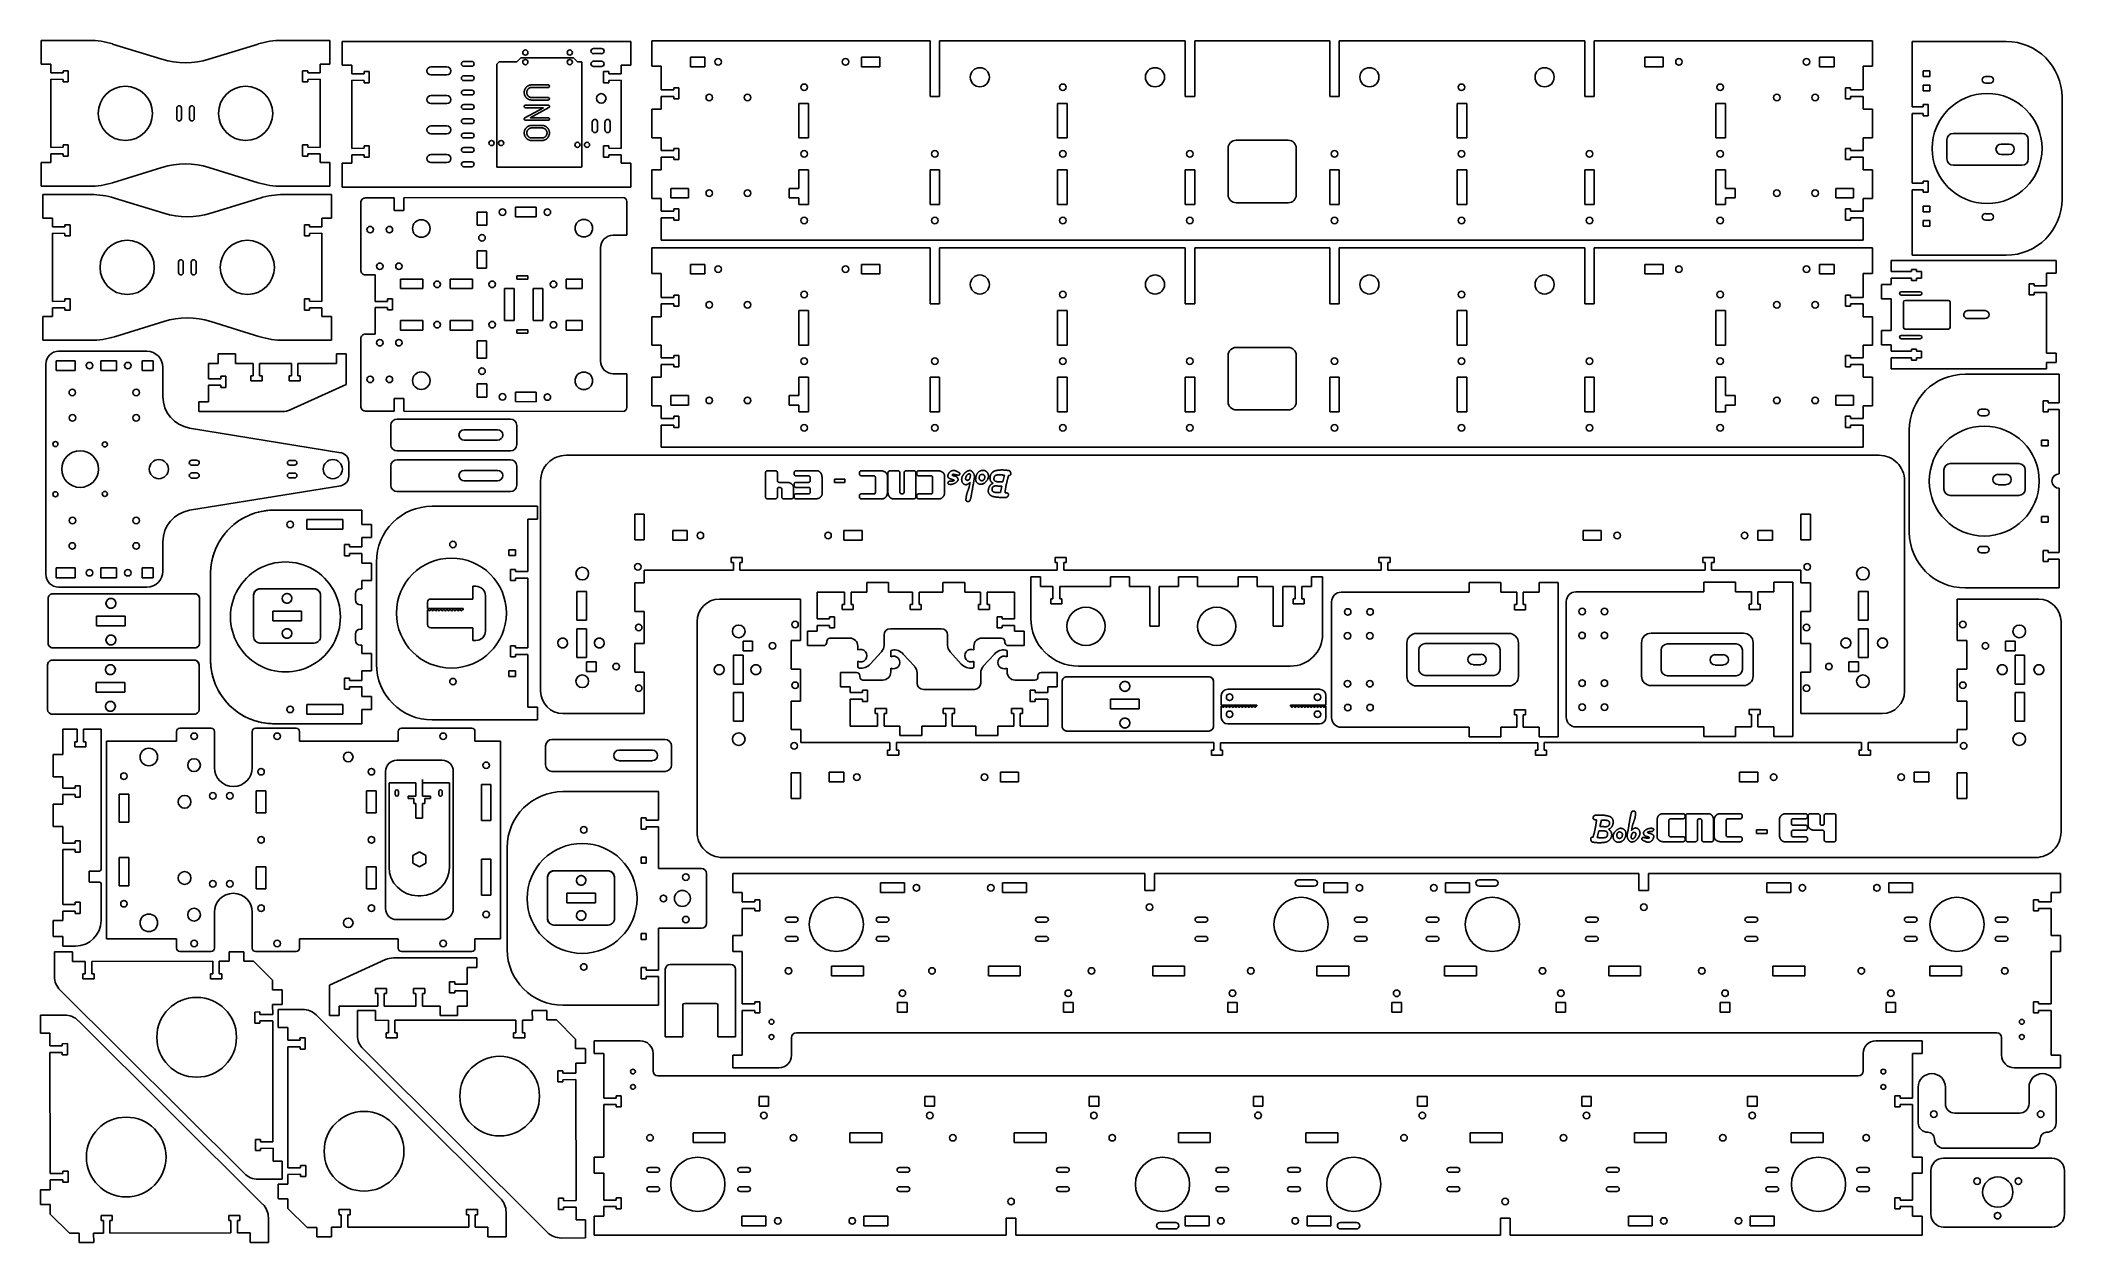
# Model space of a CAD drawing. Header units: millimetres. Extents: x 58 to 1328, y -752 to 2.
import ezdxf

# ---------------------------------------------------------------- set-up
doc = ezdxf.new("R2010")
doc.units = ezdxf.units.MM
doc.linetypes.add('HIDDEN', pattern=[9.525, 6.35, -3.175])
doc.layers.get('0').update_dxf_attribs({"color": 253, "lineweight": 70, "true_color": 0x8faf8f})
doc.layers.add('Hidden', color=38, linetype='HIDDEN', lineweight=70, true_color=0x482605)

msp = doc.modelspace()

# ---------------------------------------------------------------- linework, layer by layer
at = {"color": 38, "lineweight": -3, "true_color": 0x482605}
for p, q in [((88.5, 2.2), (58.4, 2.2)), ((58.4, -12.8), (58.4, 2.2)), ((209.3, 2.2), (239.4, 2.2)), ((239.4, -12.8), (239.4, 2.2)), ((247.2, 1.5), (428.2, 1.5)), ((247.2, -13.4), (247.2, 1.5)), ((428.2, -13.4), (428.2, 1.5)), ((441.4, 2), (616, 2)), ((441.4, -14), (441.4, 2)), ((616, 2), (616, -33)), ((622, 2), (776, 2)), ((622, 2), (622, -33)), ((776, 2), (776, -33)), ((782, 2), (866.7, 2)), ((782, 2), (782, -33)), ((866.7, 2), (866.7, -33)), ((1026.7, 2), (872.7, 2)), ((872.7, 2), (872.7, -33)), ((1026.7, 2), (1026.7, -33)), ((1207.3, 2), (1032.7, 2)), ((1032.7, 2), (1032.7, -33)), ((1207.3, -14), (1207.3, 2)), ((1291.1, 1.5), (1232.1, 1.5)), ((1232.1, 1.5), (1232.1, -39.5)), ((103.2, -0.1), (134.1, -9.6)), ((194.5, -0.1), (163.6, -9.6)), ((323.5, -11), (328.5, -11)), ((345.5, -11.4), (344.2, -12.6)), ((356.6, -11.3), (345.6, -11.3)), ((359.2, -8.8), (356.8, -11.2)), ((392.2, -8.8), (359.4, -8.8)), ((394.8, -11.2), (392.4, -8.8)), ((397.2, -11.3), (394.9, -11.3)), ((397.5, -77.1), (397.5, -11.5)), ((404.9, -2.8), (409.9, -2.8)), ((409.9, -6.1), (404.9, -6.1)), ((404.9, -10.8), (409.9, -10.8)), ((465.6, -8.3), (465.6, -14.3)), ((465.6, -8.3), (474.7, -8.3)), ((474.7, -14.3), (474.7, -8.3)), ((573, -8.3), (573, -14.3)), ((573, -8.3), (584.4, -8.3)), ((584.4, -8.3), (584.4, -14.3)), ((1064.4, -14.3), (1064.4, -8.3)), ((1075.8, -8.3), (1064.4, -8.3)), ((1075.8, -8.3), (1075.8, -14.3)), ((1174, -14.3), (1174, -8.3)), ((1183.1, -8.3), (1174, -8.3)), ((1183.1, -8.3), (1183.1, -14.3)), ((64.4, -12.8), (58.4, -12.8)), ((64.4, -18.2), (64.4, -12.8)), ((72.2, -18.2), (64.4, -18.2)), ((64.4, -22.2), (72.2, -22.3)), ((64.4, -64.9), (64.4, -22.2)), ((72.2, -16.8), (72.2, -18.2)), ((75.4, -16.8), (72.2, -16.8)), ((72.2, -22.3), (72.2, -23.8)), ((72.2, -23.8), (75.4, -23.8)), ((75.4, -23.8), (75.4, -16.8)), ((222.4, -23.8), (222.4, -16.8)), ((222.4, -16.8), (225.6, -16.8)), ((225.6, -23.8), (222.4, -23.8)), ((225.6, -16.8), (225.6, -18.2)), ((225.6, -18.2), (233.4, -18.2)), ((233.4, -22.2), (225.6, -22.3)), ((225.6, -22.3), (225.6, -23.8)), ((233.4, -18.2), (233.4, -12.8)), ((233.4, -12.8), (239.4, -12.8)), ((233.4, -64.9), (233.4, -22.2)), ((253.2, -13.4), (247.2, -13.4)), ((253.2, -18.8), (253.2, -13.4)), ((261, -18.8), (253.2, -18.8)), ((253.2, -22.8), (261, -22.9)), ((253.2, -65.5), (253.2, -22.8)), ((261, -17.4), (261, -18.8)), ((264.2, -17.4), (261, -17.4)), ((261, -22.9), (261, -24.4)), ((261, -24.4), (264.2, -24.4)), ((264.2, -24.4), (264.2, -17.4)), ((302.9, -14.4), (312.9, -14.4)), ((312.9, -19.4), (302.9, -19.4)), ((328.5, -14), (323.5, -14)), ((323.5, -20), (328.5, -20)), ((328.5, -23), (323.5, -23)), ((344.2, -12.8), (344.2, -77.1)), ((409.9, -14.1), (404.9, -14.1)), ((411.2, -24.4), (411.2, -17.4)), ((411.2, -17.4), (414.4, -17.4)), ((414.4, -24.4), (411.2, -24.4)), ((414.4, -17.4), (414.4, -18.8)), ((414.4, -18.8), (422.2, -18.8)), ((422.2, -22.8), (414.4, -22.9)), ((414.4, -22.9), (414.4, -24.4)), ((422.2, -18.8), (422.2, -13.4)), ((422.2, -13.4), (428.2, -13.4)), ((422.2, -65.5), (422.2, -22.8)), ((447.4, -14), (441.4, -14)), ((447.4, -28.9), (447.4, -14)), ((474.7, -14.3), (465.6, -14.3)), ((584.4, -14.3), (573, -14.3)), ((1064.4, -14.3), (1075.8, -14.3)), ((1174, -14.3), (1183.1, -14.3)), ((1201.3, -28.9), (1201.3, -14)), ((1201.3, -14), (1207.3, -14)), ((1238.9, -16.8), (1238.9, -20.4)), ((1243.1, -16.8), (1238.9, -16.8)), ((1238.9, -20.4), (1243.1, -20.4)), ((1243.1, -20.4), (1243.1, -16.8)), ((1278.1, -20.5), (1281.1, -20.5)), ((1281.1, -24.6), (1278.1, -24.6)), ((302.9, -32.4), (312.9, -32.4)), ((312.9, -37.4), (302.9, -37.4)), ((323.5, -29), (328.5, -29)), ((328.5, -32), (323.5, -32)), ((323.5, -38), (328.5, -38)), ((366.1, -25.7), (375.9, -25.7)), ((375.9, -35.2), (366.1, -35.2)), ((375.9, -27.3), (368.1, -27.3)), ((368.1, -33.7), (375.9, -33.7)), ((455.2, -28.9), (447.4, -28.9)), ((447.4, -33), (455.2, -33)), ((447.4, -41), (447.4, -33)), ((455.2, -27.5), (455.2, -28.9)), ((458.4, -27.5), (455.2, -27.5)), ((455.2, -33), (455.2, -34.5)), ((455.2, -34.5), (458.4, -34.5)), ((458.4, -34.5), (458.4, -27.5)), ((533.7, -37.3), (533.7, -58.9)), ((533.7, -37.3), (539.7, -37.3)), ((539.7, -37.3), (539.7, -58.9)), ((616, -33), (622, -33)), ((702, -37.3), (696, -37.3)), ((696, -58.9), (696, -37.3)), ((702, -58.9), (702, -37.3)), ((776, -33), (782, -33)), ((872.7, -33), (866.7, -33)), ((946.7, -58.9), (946.7, -37.3)), ((946.7, -37.3), (952.7, -37.3)), ((952.7, -58.9), (952.7, -37.3)), ((1032.7, -33), (1026.7, -33)), ((1109, -37.3), (1109, -58.9)), ((1115, -37.3), (1109, -37.3)), ((1115, -37.3), (1115, -58.9)), ((1190.3, -34.5), (1190.3, -27.5)), ((1190.3, -27.5), (1193.5, -27.5)), ((1193.5, -34.5), (1190.3, -34.5)), ((1193.5, -27.5), (1193.5, -28.9)), ((1193.5, -28.9), (1201.3, -28.9)), ((1201.3, -33), (1193.5, -33)), ((1193.5, -33), (1193.5, -34.5)), ((1201.3, -41), (1201.3, -33)), ((1243.1, -25.8), (1238.9, -25.8)), ((1238.9, -25.8), (1238.9, -29.4)), ((1238.9, -29.4), (1243.1, -29.4)), ((1243.1, -25.8), (1243.1, -29.4)), ((1326.1, -33.5), (1326.1, -97.5)), ((143.4, -40.3), (143.4, -46.8)), ((146.4, -46.8), (146.4, -40.3)), ((151.4, -46.8), (151.4, -40.3)), ((154.4, -46.8), (154.4, -40.3)), ((328.5, -41), (323.5, -41)), ((323.5, -47), (328.5, -47)), ((328.5, -50), (323.5, -50)), ((361.8, -46.4), (373.4, -40)), ((362.7, -38.4), (375.4, -38.4)), ((373.4, -40), (362.7, -40)), ((375, -47.9), (363.2, -47.9)), ((376.8, -39.9), (365.2, -46.3)), ((365.2, -46.3), (375, -46.3)), ((404, -54), (404, -49)), ((407.3, -49), (407.3, -54)), ((412, -54), (412, -49)), ((415.3, -49), (415.3, -54)), ((441.4, -41), (447.4, -41)), ((441.4, -58.9), (441.4, -41)), ((1207.3, -41), (1201.3, -41)), ((1207.3, -58.9), (1207.3, -41)), ((1232.1, -39.5), (1238.9, -39.5)), ((1238.9, -43.6), (1232.1, -43.6)), ((1232.1, -87.4), (1232.1, -43.6)), ((1238.9, -39.5), (1238.9, -38.1)), ((1238.9, -38.1), (1242.1, -38.1)), ((1238.9, -45.1), (1238.9, -43.6)), ((1242.1, -45.1), (1238.9, -45.1)), ((1242.1, -38.1), (1242.1, -45.1)), ((72.2, -64.8), (72.2, -63.4)), ((72.2, -63.4), (75.4, -63.4)), ((75.4, -63.4), (75.4, -70.4)), ((222.4, -63.4), (222.4, -70.4)), ((225.6, -63.4), (222.4, -63.4)), ((225.6, -64.8), (225.6, -63.4)), ((302.9, -51.4), (312.9, -51.4)), ((312.9, -56.4), (302.9, -56.4)), ((323.5, -56), (328.5, -56)), ((328.5, -59), (323.5, -59)), ((366.1, -51.1), (372.5, -51.1)), ((369.8, -60.6), (366.1, -60.6)), ((372.5, -52.7), (368.1, -52.7)), ((368.1, -59), (372.5, -59)), ((447.4, -58.9), (441.4, -58.9)), ((447.4, -66.9), (447.4, -58.9)), ((539.7, -58.9), (533.7, -58.9)), ((696, -58.9), (702, -58.9)), ((808, -60.4), (824.4, -60.4)), ((840.7, -60.4), (824.4, -60.4)), ((952.7, -58.9), (946.7, -58.9)), ((1109, -58.9), (1115, -58.9)), ((1201.3, -66.9), (1201.3, -58.9)), ((1201.3, -58.9), (1207.3, -58.9)), ((64.4, -74.3), (58.4, -74.3)), ((58.4, -74.3), (58.4, -89.3)), ((64.4, -64.9), (72.2, -64.8)), ((72.2, -68.9), (64.4, -68.9)), ((64.4, -68.9), (64.4, -74.3)), ((72.2, -70.4), (72.2, -68.9)), ((75.4, -70.4), (72.2, -70.4)), ((222.4, -70.4), (225.6, -70.4)), ((233.4, -64.9), (225.6, -64.8)), ((225.6, -68.9), (233.4, -68.9)), ((225.6, -70.4), (225.6, -68.9)), ((233.4, -68.9), (233.4, -74.3)), ((233.4, -74.3), (239.4, -74.3)), ((239.4, -74.3), (239.4, -89.3)), ((253.2, -74.9), (247.2, -74.9)), ((247.2, -74.9), (247.2, -89.9)), ((253.2, -65.5), (261, -65.4)), ((261, -69.5), (253.2, -69.5)), ((253.2, -69.5), (253.2, -74.9)), ((261, -65.4), (261, -64)), ((261, -64), (264.2, -64)), ((261, -71), (261, -69.5)), ((264.2, -71), (261, -71)), ((264.2, -64), (264.2, -71)), ((302.9, -69.4), (312.9, -69.4)), ((312.9, -74.4), (302.9, -74.4)), ((323.5, -65), (328.5, -65)), ((328.5, -68), (323.5, -68)), ((323.5, -74), (328.5, -74)), ((411.2, -64), (411.2, -71)), ((414.4, -64), (411.2, -64)), ((411.2, -71), (414.4, -71)), ((414.4, -65.4), (414.4, -64)), ((422.2, -65.5), (414.4, -65.4)), ((414.4, -69.5), (422.2, -69.5)), ((414.4, -71), (414.4, -69.5)), ((422.2, -69.5), (422.2, -74.9)), ((422.2, -74.9), (428.2, -74.9)), ((428.2, -74.9), (428.2, -89.9)), ((455.2, -66.9), (447.4, -66.9)), ((447.4, -71), (455.2, -71)), ((447.4, -79), (447.4, -71)), ((455.2, -65.5), (455.2, -66.9)), ((458.4, -65.5), (455.2, -65.5)), ((455.2, -71), (455.2, -72.5)), ((455.2, -72.5), (458.4, -72.5)), ((458.4, -72.5), (458.4, -65.5)), ((803, -94.6), (803, -65.4)), ((845.7, -94.6), (845.7, -65.4)), ((1190.3, -72.5), (1190.3, -65.5)), ((1190.3, -65.5), (1193.5, -65.5)), ((1193.5, -72.5), (1190.3, -72.5)), ((1193.5, -65.5), (1193.5, -66.9)), ((1193.5, -66.9), (1201.3, -66.9)), ((1201.3, -71), (1193.5, -71)), ((1193.5, -71), (1193.5, -72.5)), ((1201.3, -79), (1201.3, -71)), ((103.2, -87.1), (134.1, -77.5)), ((194.5, -87.1), (163.6, -77.5)), ((328.5, -77), (323.5, -77)), ((344.4, -77.3), (397.2, -77.3)), ((441.4, -79), (447.4, -79)), ((441.4, -96.9), (441.4, -79)), ((533.7, -79), (533.7, -90.6)), ((533.7, -79), (539.7, -79)), ((539.7, -79), (539.7, -100.7)), ((616, -79), (616, -100.7)), ((622, -79), (616, -79)), ((622, -79), (622, -100.7)), ((696, -100.7), (696, -79)), ((702, -79), (696, -79)), ((702, -100.7), (702, -79)), ((776, -79), (776, -100.7)), ((782, -79), (776, -79)), ((782, -79), (782, -100.7)), ((866.7, -79), (866.7, -100.7)), ((866.7, -79), (872.7, -79)), ((872.7, -79), (872.7, -100.7)), ((946.7, -100.7), (946.7, -79)), ((946.7, -79), (952.7, -79)), ((952.7, -100.7), (952.7, -79)), ((1026.7, -79), (1026.7, -100.7)), ((1026.7, -79), (1032.7, -79)), ((1032.7, -79), (1032.7, -100.7)), ((1109, -79), (1109, -100.7)), ((1115, -79), (1109, -79)), ((1115, -79), (1115, -90.6)), ((1207.3, -79), (1201.3, -79)), ((1207.3, -96.9), (1207.3, -79)), ((1232.1, -87.4), (1238.9, -87.4)), ((1238.9, -87.4), (1238.9, -86)), ((1238.9, -86), (1242.1, -86)), ((1242.1, -86), (1242.1, -93)), ((88.5, -89.3), (58.4, -89.3)), ((89.6, -94.5), (59.5, -94.5)), ((59.5, -109.4), (59.5, -94.5)), ((104.4, -96.7), (135.3, -106.2)), ((195.6, -96.7), (164.7, -106.2)), ((209.3, -89.3), (239.4, -89.3)), ((210.4, -94.5), (240.5, -94.5)), ((240.5, -109.4), (240.5, -94.5)), ((428.2, -89.9), (247.2, -89.9)), ((258.8, -99.6), (258.8, -141.9)), ((261.8, -96.6), (279.8, -96.6)), ((279.8, -104.5), (279.8, -96.6)), ((285.8, -96.6), (423.3, -96.4)), ((285.8, -96.6), (285.8, -104.5)), ((425.8, -98.9), (425.8, -120)), ((447.4, -96.9), (441.4, -96.9)), ((447.4, -104.9), (447.4, -96.9)), ((453.4, -96.6), (453.4, -90.6)), ((464.4, -90.6), (453.4, -90.6)), ((464.4, -96.6), (453.4, -96.6)), ((464.4, -90.6), (464.4, -96.6)), ((527.7, -96.6), (527.7, -90.6)), ((533.7, -90.6), (527.7, -90.6)), ((533.7, -96.6), (527.7, -96.6)), ((533.7, -96.6), (533.7, -100.7)), ((539.7, -100.7), (533.7, -100.7)), ((616, -100.7), (622, -100.7)), ((696, -100.7), (702, -100.7)), ((776, -100.7), (782, -100.7)), ((840.7, -99.6), (808, -99.6)), ((872.7, -100.7), (866.7, -100.7)), ((952.7, -100.7), (946.7, -100.7)), ((1032.7, -100.7), (1026.7, -100.7)), ((1109, -100.7), (1115, -100.7)), ((1115, -90.6), (1121, -90.6)), ((1115, -96.6), (1121, -96.6)), ((1115, -96.6), (1115, -100.7)), ((1121, -96.6), (1121, -90.6)), ((1184.3, -90.6), (1184.3, -96.6)), ((1184.3, -90.6), (1195.3, -90.6)), ((1184.3, -96.6), (1195.3, -96.6)), ((1195.3, -96.6), (1195.3, -90.6)), ((1201.3, -104.9), (1201.3, -96.9)), ((1201.3, -96.9), (1207.3, -96.9)), ((1238.9, -91.5), (1232.1, -91.5)), ((1232.1, -132.5), (1232.1, -91.5)), ((1238.9, -93), (1238.9, -91.5)), ((1242.1, -93), (1238.9, -93)), ((65.5, -109.4), (59.5, -109.4)), ((65.5, -114.8), (65.5, -109.4)), ((73.3, -113.4), (73.3, -114.8)), ((76.5, -113.4), (73.3, -113.4)), ((76.5, -120.4), (76.5, -113.4)), ((223.5, -120.4), (223.5, -113.4)), ((223.5, -113.4), (226.7, -113.4)), ((226.7, -113.4), (226.7, -114.8)), ((234.5, -114.8), (234.5, -109.4)), ((234.5, -109.4), (240.5, -109.4)), ((285.8, -104.5), (279.8, -104.5)), ((331.9, -105.5), (331.9, -113.6)), ((331.9, -105.5), (337.9, -105.5)), ((337.9, -113.6), (331.9, -113.6)), ((337.9, -105.5), (337.9, -113.6)), ((355.9, -108.5), (355.9, -102.5)), ((355.9, -102.5), (368.8, -102.5)), ((355.9, -108.5), (368.8, -108.5)), ((368.8, -102.5), (368.8, -108.5)), ((455.2, -104.9), (447.4, -104.9)), ((447.4, -123), (447.4, -109)), ((447.4, -109), (455.2, -109)), ((455.2, -103.5), (455.2, -104.9)), ((458.4, -103.5), (455.2, -103.5)), ((455.2, -109), (455.2, -110.5)), ((455.2, -110.5), (458.4, -110.5)), ((458.4, -110.5), (458.4, -103.5)), ((1190.3, -110.5), (1190.3, -103.5)), ((1190.3, -103.5), (1193.5, -103.5)), ((1193.5, -110.5), (1190.3, -110.5)), ((1193.5, -103.5), (1193.5, -104.9)), ((1193.5, -104.9), (1201.3, -104.9)), ((1201.3, -109), (1193.5, -109)), ((1193.5, -109), (1193.5, -110.5)), ((1201.3, -123), (1201.3, -109)), ((1238.9, -105.3), (1238.9, -101.7)), ((1238.9, -101.7), (1243.1, -101.7)), ((1243.1, -105.3), (1238.9, -105.3)), ((1238.9, -110.7), (1238.9, -114.3)), ((1243.1, -110.7), (1238.9, -110.7)), ((1243.1, -101.7), (1243.1, -105.3)), ((1243.1, -114.3), (1243.1, -110.7)), ((1278.1, -106.5), (1281.1, -106.5)), ((1281.1, -110.6), (1278.1, -110.6)), ((73.3, -114.8), (65.5, -114.8)), ((65.5, -118.8), (73.3, -118.9)), ((65.5, -161.5), (65.5, -118.8)), ((73.3, -118.9), (73.3, -120.4)), ((73.3, -120.4), (76.5, -120.4)), ((226.7, -120.4), (223.5, -120.4)), ((226.7, -114.8), (234.5, -114.8)), ((234.5, -118.8), (226.7, -118.9)), ((226.7, -118.9), (226.7, -120.4)), ((234.5, -161.5), (234.5, -118.8)), ((425.8, -120), (417.2, -120)), ((1201.3, -123), (447.4, -123)), ((1238.9, -114.3), (1243.1, -114.3)), ((144.5, -136.9), (144.5, -143.4)), ((147.5, -143.4), (147.5, -136.9)), ((152.5, -143.4), (152.5, -136.9)), ((155.5, -143.4), (155.5, -136.9)), ((331.8, -129.7), (331.8, -140.7)), ((331.8, -129.7), (337.8, -129.7)), ((337.8, -129.7), (337.8, -140.7)), ((409.2, -128), (409.3, -198.9)), ((441.4, -128), (616, -128)), ((441.4, -144), (441.4, -128)), ((465.6, -138.3), (465.6, -144.3)), ((465.6, -138.3), (474.7, -138.3)), ((474.7, -144.3), (474.7, -138.3)), ((573, -138.3), (573, -144.3)), ((573, -138.3), (584.4, -138.3)), ((584.4, -138.3), (584.4, -144.3)), ((616, -128), (616, -163)), ((622, -128), (776, -128)), ((622, -128), (622, -163)), ((776, -128), (776, -163)), ((782, -128), (866.7, -128)), ((782, -128), (782, -163)), ((866.7, -128), (866.7, -163)), ((1026.7, -128), (872.7, -128)), ((872.7, -128), (872.7, -163)), ((1026.7, -128), (1026.7, -163)), ((1207.3, -128), (1032.7, -128)), ((1032.7, -128), (1032.7, -163)), ((1064.4, -144.3), (1064.4, -138.3)), ((1075.8, -138.3), (1064.4, -138.3)), ((1075.8, -138.3), (1075.8, -144.3)), ((1174, -144.3), (1174, -138.3)), ((1183.1, -138.3), (1174, -138.3)), ((1183.1, -138.3), (1183.1, -144.3)), ((1207.3, -144), (1207.3, -128)), ((1322.4, -135.9), (1218.9, -135.9)), ((1218.9, -142.8), (1218.9, -135.9)), ((1232.1, -132.5), (1291.1, -132.5)), ((1322.4, -135.9), (1322.4, -143.9)), ((261.8, -144.9), (267.8, -144.9)), ((267.8, -161.6), (267.8, -144.9)), ((297.8, -147.5), (283.8, -147.5)), ((283.8, -153.5), (283.8, -147.5)), ((297.8, -153.5), (297.8, -147.5)), ((328.9, -147.5), (314.9, -147.5)), ((314.9, -147.5), (314.9, -153.5)), ((328.9, -147.5), (328.9, -153.5)), ((337.8, -140.7), (331.8, -140.7)), ((356.7, -145.5), (363.7, -145.5)), ((356.7, -147.5), (356.7, -145.5)), ((363.7, -147.5), (356.7, -147.5)), ((363.7, -145.5), (363.7, -147.5)), ((397.8, -147.5), (387.8, -147.5)), ((387.8, -153.5), (387.8, -147.5)), ((397.8, -153.5), (397.8, -147.5)), ((447.4, -144), (441.4, -144)), ((447.4, -159), (447.4, -144)), ((474.7, -144.3), (465.6, -144.3)), ((584.4, -144.3), (573, -144.3)), ((1064.4, -144.3), (1075.8, -144.3)), ((1174, -144.3), (1183.1, -144.3)), ((1201.3, -159), (1201.3, -144)), ((1201.3, -144), (1207.3, -144)), ((1212.9, -150.9), (1218.9, -150.9)), ((1212.9, -159.9), (1212.9, -150.9)), ((1231.7, -142.8), (1218.9, -142.8)), ((1218.9, -146.9), (1231.7, -146.9)), ((1218.9, -150.9), (1218.9, -146.9)), ((1231.7, -141.4), (1231.7, -142.8)), ((1234.9, -141.4), (1231.7, -141.4)), ((1231.7, -146.9), (1231.7, -148.4)), ((1231.7, -148.4), (1234.9, -148.4)), ((1234.9, -142.8), (1234.9, -141.4)), ((1237.9, -142.8), (1234.9, -142.8)), ((1234.9, -146.9), (1237.9, -146.9)), ((1234.9, -148.4), (1234.9, -146.9)), ((1237.9, -146.9), (1237.9, -142.8)), ((1305.4, -157.4), (1305.4, -150.4)), ((1305.4, -150.4), (1308.6, -150.4)), ((1308.6, -150.4), (1308.6, -151.8)), ((1308.6, -151.8), (1316.4, -151.8)), ((1316.4, -151.8), (1316.4, -143.9)), ((1316.4, -143.9), (1322.4, -143.9)), ((65.5, -161.5), (73.3, -161.4)), ((73.3, -161.4), (73.3, -160)), ((73.3, -160), (76.5, -160)), ((76.5, -160), (76.5, -167)), ((223.5, -160), (223.5, -167)), ((226.7, -160), (223.5, -160)), ((226.7, -161.4), (226.7, -160)), ((234.5, -161.5), (226.7, -161.4)), ((275.6, -161.6), (267.8, -161.6)), ((278.8, -160), (275.6, -160)), ((275.6, -160), (275.6, -161.6)), ((278.8, -160), (278.8, -166.9)), ((283.8, -153.5), (297.8, -153.5)), ((314.9, -153.5), (328.9, -153.5)), ((349, -153.5), (355, -153.5)), ((349, -153.5), (349, -173.5)), ((355, -173.5), (355, -153.5)), ((367, -153.5), (373, -153.5)), ((367, -173.5), (367, -153.5)), ((373, -153.5), (373, -173.5)), ((387.8, -153.5), (397.8, -153.5)), ((455.2, -159), (447.4, -159)), ((447.4, -163.1), (455.2, -163.1)), ((447.4, -171.1), (447.4, -163.1)), ((455.2, -157.5), (455.2, -159)), ((458.4, -157.5), (455.2, -157.5)), ((455.2, -163.1), (455.2, -164.5)), ((455.2, -164.5), (458.4, -164.5)), ((458.4, -164.5), (458.4, -157.5)), ((616, -163), (622, -163)), ((776, -163), (782, -163)), ((872.7, -163), (866.7, -163)), ((1032.7, -163), (1026.7, -163)), ((1190.3, -164.5), (1190.3, -157.5)), ((1190.3, -157.5), (1193.5, -157.5)), ((1193.5, -164.5), (1190.3, -164.5)), ((1193.5, -157.5), (1193.5, -159)), ((1193.5, -159), (1201.3, -159)), ((1201.3, -163.1), (1193.5, -163.1)), ((1193.5, -163.1), (1193.5, -164.5)), ((1201.3, -171.1), (1201.3, -163.1)), ((1218.9, -159.9), (1212.9, -159.9)), ((1218.9, -179.8), (1218.9, -159.9)), ((1225.2, -155.5), (1237.2, -155.5)), ((1237.2, -157.5), (1225.2, -157.5)), ((1226.6, -177.9), (1226.6, -161.9)), ((1227.6, -160.9), (1254.9, -160.9)), ((1255.9, -161.9), (1255.9, -177.9)), ((1308.6, -157.4), (1305.4, -157.4)), ((1316.4, -155.9), (1308.6, -155.9)), ((1308.6, -155.9), (1308.6, -157.4)), ((1316.4, -193.9), (1316.4, -155.9)), ((65.5, -170.9), (59.5, -170.9)), ((59.5, -170.9), (59.5, -185.9)), ((73.3, -165.5), (65.5, -165.5)), ((65.5, -165.5), (65.5, -170.9)), ((73.3, -167), (73.3, -165.5)), ((76.5, -167), (73.3, -167)), ((104.4, -183.7), (135.3, -174.1)), ((195.6, -183.7), (164.7, -174.1)), ((223.5, -167), (226.7, -167)), ((226.7, -165.5), (234.5, -165.5)), ((226.7, -167), (226.7, -165.5)), ((234.5, -165.5), (234.5, -170.9)), ((234.5, -170.9), (240.5, -170.9)), ((240.5, -170.9), (240.5, -185.9)), ((275.6, -165.4), (267.8, -165.3)), ((267.8, -165.3), (267.8, -182)), ((275.6, -166.9), (275.6, -165.4)), ((278.8, -166.9), (275.6, -166.9)), ((283.8, -173.5), (297.8, -173.5)), ((283.8, -179.5), (283.8, -173.5)), ((297.8, -173.5), (297.8, -179.5)), ((314.9, -173.5), (328.9, -173.5)), ((314.9, -179.5), (314.9, -173.5)), ((328.9, -173.5), (328.9, -179.5)), ((349, -173.5), (355, -173.5)), ((367, -173.5), (373, -173.5)), ((387.8, -173.5), (397.8, -173.5)), ((387.8, -179.5), (387.8, -173.5)), ((397.8, -173.5), (397.8, -179.5)), ((441.4, -171.1), (447.4, -171.1)), ((441.4, -189), (441.4, -171.1)), ((533.7, -167.3), (533.7, -189)), ((533.7, -167.3), (539.7, -167.3)), ((539.7, -167.3), (539.7, -189)), ((702, -167.3), (696, -167.3)), ((696, -189), (696, -167.3)), ((702, -189), (702, -167.3)), ((946.7, -189), (946.7, -167.3)), ((946.7, -167.3), (952.7, -167.3)), ((952.7, -189), (952.7, -167.3)), ((1109, -167.3), (1109, -189)), ((1115, -167.3), (1109, -167.3)), ((1115, -167.3), (1115, -189)), ((1207.3, -171.1), (1201.3, -171.1)), ((1207.3, -189), (1207.3, -171.1)), ((1277.9, -167.3), (1267, -167.3)), ((1267.1, -172.3), (1277.8, -172.3)), ((89.6, -185.9), (59.5, -185.9)), ((210.4, -185.9), (240.5, -185.9)), ((258.8, -227.3), (258.8, -185)), ((261.8, -182), (267.8, -182)), ((297.8, -179.5), (283.8, -179.5)), ((328.9, -179.5), (314.9, -179.5)), ((331.8, -186.3), (331.8, -197.2)), ((331.8, -186.3), (337.8, -186.3)), ((337.8, -186.3), (337.8, -197.2)), ((356.7, -179.4), (356.7, -181.4)), ((363.7, -179.4), (356.7, -179.4)), ((356.7, -181.4), (363.7, -181.4)), ((363.7, -181.4), (363.7, -179.4)), ((397.8, -179.5), (387.8, -179.5)), ((447.4, -189), (441.4, -189)), ((447.4, -197), (447.4, -189)), ((539.7, -189), (533.7, -189)), ((696, -189), (702, -189)), ((808, -190.4), (824.4, -190.4)), ((840.7, -190.4), (824.4, -190.4)), ((952.7, -189), (946.7, -189)), ((1109, -189), (1115, -189)), ((1201.3, -197), (1201.3, -189)), ((1201.3, -189), (1207.3, -189)), ((1212.9, -179.8), (1218.9, -179.8)), ((1212.9, -188.8), (1212.9, -179.8)), ((1218.9, -188.8), (1212.9, -188.8)), ((1218.9, -192.8), (1218.9, -188.8)), ((1225.2, -182.9), (1237.2, -182.9)), ((1237.2, -184.9), (1225.2, -184.9)), ((1254.9, -178.9), (1227.6, -178.9)), ((61.3, -200.8), (61.3, -332.7)), ((67.7, -198.7), (67.7, -204.8)), ((67.7, -198.7), (79.7, -198.7)), ((69.3, -192.8), (124.7, -192.8)), ((79.7, -198.7), (79.7, -204.8)), ((95.8, -198.7), (105.6, -198.7)), ((95.8, -204.8), (95.8, -198.7)), ((105.6, -198.7), (105.6, -204.8)), ((121.7, -198.7), (128.7, -198.7)), ((121.7, -204.8), (121.7, -198.7)), ((128.7, -204.8), (128.7, -198.7)), ((134.7, -202.8), (134.7, -221.2)), ((163.3, -200.4), (163.3, -210)), ((169.3, -200.4), (163.3, -200.4)), ((169.3, -194.4), (180.3, -194.4)), ((169.3, -200.4), (169.3, -194.4)), ((180.3, -194.4), (180.3, -200.4)), ((180.3, -200.4), (191.3, -200.4)), ((191.3, -200.4), (191.3, -208.2)), ((195.4, -208.2), (195.4, -200.4)), ((195.4, -200.4), (215.3, -200.4)), ((215.3, -200.4), (215.3, -208.2)), ((219.4, -208.2), (219.4, -200.4)), ((219.4, -200.4), (243.6, -200.4)), ((243.6, -194.4), (249.6, -194.4)), ((243.6, -194.4), (243.6, -200.4)), ((249.6, -194.4), (249.6, -213.6)), ((337.8, -197.2), (331.8, -197.2)), ((455.2, -197), (447.4, -197)), ((447.4, -201.1), (455.2, -201.1)), ((447.4, -209.1), (447.4, -201.1)), ((455.2, -195.5), (455.2, -197)), ((458.4, -195.5), (455.2, -195.5)), ((455.2, -201.1), (455.2, -202.5)), ((455.2, -202.5), (458.4, -202.5)), ((458.4, -202.5), (458.4, -195.5)), ((803, -224.6), (803, -195.4)), ((845.7, -224.6), (845.7, -195.4)), ((1190.3, -202.5), (1190.3, -195.5)), ((1190.3, -195.5), (1193.5, -195.5)), ((1193.5, -202.5), (1190.3, -202.5)), ((1193.5, -195.5), (1193.5, -197)), ((1193.5, -197), (1201.3, -197)), ((1201.3, -201.1), (1193.5, -201.1)), ((1193.5, -201.1), (1193.5, -202.5)), ((1201.3, -209.1), (1201.3, -201.1)), ((1231.7, -192.8), (1218.9, -192.8)), ((1218.9, -196.9), (1231.7, -196.9)), ((1218.9, -203.9), (1218.9, -196.9)), ((1231.7, -191.4), (1231.7, -192.8)), ((1234.9, -191.4), (1231.7, -191.4)), ((1231.7, -196.9), (1231.7, -198.4)), ((1231.7, -198.4), (1234.9, -198.4)), ((1234.9, -192.8), (1234.9, -191.4)), ((1237.9, -192.8), (1234.9, -192.8)), ((1234.9, -196.9), (1237.9, -196.9)), ((1234.9, -198.4), (1234.9, -196.9)), ((1237.9, -196.9), (1237.9, -192.8)), ((1322.4, -193.9), (1316.4, -193.9)), ((1316.4, -199.9), (1316.4, -203.9)), ((1322.4, -199.9), (1316.4, -199.9)), ((1322.4, -193.9), (1322.4, -199.9)), ((67.7, -204.8), (79.7, -204.8)), ((95.8, -204.8), (105.6, -204.8)), ((121.7, -204.8), (128.7, -204.8)), ((171.1, -210), (163.3, -210)), ((163.3, -214.1), (171.1, -214.1)), ((163.3, -224.6), (163.3, -214.1)), ((171.1, -208.5), (171.1, -210)), ((174.3, -208.5), (171.1, -208.5)), ((171.1, -214.1), (171.1, -215.5)), ((171.1, -215.5), (174.3, -215.5)), ((174.3, -215.5), (174.3, -208.5)), ((189.9, -208.2), (189.9, -211.4)), ((191.3, -208.2), (189.9, -208.2)), ((189.9, -211.4), (196.9, -211.4)), ((196.9, -208.2), (195.4, -208.2)), ((196.9, -211.4), (196.9, -208.2)), ((215.3, -208.2), (213.9, -208.2)), ((213.9, -208.2), (213.9, -211.4)), ((213.9, -211.4), (220.9, -211.4)), ((249.6, -213.6), (214.6, -229.5)), ((220.9, -208.2), (219.4, -208.2)), ((220.9, -211.4), (220.9, -208.2)), ((331.9, -213.3), (331.9, -221.5)), ((331.9, -213.3), (337.9, -213.3)), ((337.9, -213.3), (337.9, -221.5)), ((425.8, -206.9), (417.3, -206.9)), ((425.8, -228), (425.8, -206.9)), ((441.4, -209.1), (447.4, -209.1)), ((441.4, -227), (441.4, -209.1)), ((533.7, -209.1), (533.7, -220.6)), ((533.7, -209.1), (539.7, -209.1)), ((539.7, -209.1), (539.7, -230.7)), ((616, -209.1), (616, -230.7)), ((622, -209.1), (616, -209.1)), ((622, -209.1), (622, -230.7)), ((696, -230.7), (696, -209.1)), ((702, -209.1), (696, -209.1)), ((702, -230.7), (702, -209.1)), ((776, -209.1), (776, -230.7)), ((782, -209.1), (776, -209.1)), ((782, -209.1), (782, -230.7)), ((866.7, -209.1), (866.7, -230.7)), ((866.7, -209.1), (872.7, -209.1)), ((872.7, -209.1), (872.7, -230.7)), ((946.7, -230.7), (946.7, -209.1)), ((946.7, -209.1), (952.7, -209.1)), ((952.7, -230.7), (952.7, -209.1)), ((1026.7, -209.1), (1026.7, -230.7)), ((1026.7, -209.1), (1032.7, -209.1)), ((1032.7, -209.1), (1032.7, -230.7)), ((1109, -209.1), (1109, -230.7)), ((1115, -209.1), (1109, -209.1)), ((1115, -209.1), (1115, -220.6)), ((1207.3, -209.1), (1201.3, -209.1)), ((1207.3, -227), (1207.3, -209.1)), ((1218.9, -203.9), (1316.4, -203.9)), ((1265.3, -207.2), (1324.3, -207.2)), ((1324.3, -225.2), (1324.3, -207.2)), ((157.3, -230.6), (157.3, -224.6)), ((157.3, -224.6), (163.3, -224.6)), ((279.8, -230.4), (279.8, -222.5)), ((279.8, -222.5), (285.8, -222.5)), ((285.8, -222.5), (285.8, -230.4)), ((337.9, -221.5), (331.9, -221.5)), ((355.9, -224.4), (355.9, -218.4)), ((368.8, -218.5), (355.9, -218.4)), ((368.8, -224.5), (355.9, -224.4)), ((368.8, -218.5), (368.8, -224.5)), ((447.4, -227), (441.4, -227)), ((447.4, -235), (447.4, -227)), ((453.4, -226.6), (453.4, -220.6)), ((464.4, -220.6), (453.4, -220.6)), ((464.4, -226.6), (453.4, -226.6)), ((464.4, -220.6), (464.4, -226.6)), ((527.7, -226.6), (527.7, -220.6)), ((533.7, -220.6), (527.7, -220.6)), ((533.7, -226.6), (527.7, -226.6)), ((533.7, -226.6), (533.7, -230.7)), ((1115, -220.6), (1121, -220.6)), ((1115, -226.6), (1121, -226.6)), ((1115, -226.6), (1115, -230.7)), ((1121, -226.6), (1121, -220.6)), ((1184.3, -220.6), (1184.3, -226.6)), ((1184.3, -220.6), (1195.3, -220.6)), ((1184.3, -226.6), (1195.3, -226.6)), ((1195.3, -226.6), (1195.3, -220.6)), ((1201.3, -235), (1201.3, -227)), ((1201.3, -227), (1207.3, -227)), ((1314.3, -223.8), (1314.3, -230.8)), ((1317.5, -223.8), (1314.3, -223.8)), ((1317.5, -225.2), (1317.5, -223.8)), ((1324.3, -225.2), (1317.5, -225.2)), ((246.3, -256.4), (151.5, -241)), ((209.7, -230.6), (157.3, -230.6)), ((261.8, -230.3), (279.8, -230.4)), ((285.8, -230.4), (423.3, -230.5)), ((455.2, -235), (447.4, -235)), ((447.4, -253), (447.4, -239.1)), ((447.4, -239.1), (455.2, -239.1)), ((455.2, -233.5), (455.2, -235)), ((458.4, -233.5), (455.2, -233.5)), ((455.2, -239.1), (455.2, -240.5)), ((455.2, -240.5), (458.4, -240.5)), ((458.4, -240.5), (458.4, -233.5)), ((539.7, -230.7), (533.7, -230.7)), ((616, -230.7), (622, -230.7)), ((696, -230.7), (702, -230.7)), ((776, -230.7), (782, -230.7)), ((840.7, -229.6), (808, -229.6)), ((872.7, -230.7), (866.7, -230.7)), ((952.7, -230.7), (946.7, -230.7)), ((1032.7, -230.7), (1026.7, -230.7)), ((1109, -230.7), (1115, -230.7)), ((1190.3, -240.5), (1190.3, -233.5)), ((1190.3, -233.5), (1193.5, -233.5)), ((1193.5, -240.5), (1190.3, -240.5)), ((1193.5, -233.5), (1193.5, -235)), ((1193.5, -235), (1201.3, -235)), ((1201.3, -239.1), (1193.5, -239.1)), ((1193.5, -239.1), (1193.5, -240.5)), ((1201.3, -253), (1201.3, -239.1)), ((1278.3, -229.2), (1275.3, -229.2)), ((1275.3, -233.3), (1278.3, -233.3)), ((1314.3, -230.8), (1317.5, -230.8)), ((1317.5, -229.3), (1324.3, -229.3)), ((1317.5, -230.8), (1317.5, -229.3)), ((1324.3, -229.3), (1324.3, -269.7)), ((1201.3, -253), (447.4, -253)), ((1230.3, -242.2), (1230.3, -306.2)), ((1313.3, -248.5), (1313.3, -252.1)), ((1317.5, -248.5), (1313.3, -248.5)), ((1313.3, -252.1), (1317.5, -252.1)), ((1317.5, -252.1), (1317.5, -248.5)), ((152.9, -261.1), (155.9, -261.1)), ((155.9, -264.3), (152.9, -264.3)), ((214.3, -261.2), (217.3, -261.2)), ((217.3, -264.2), (214.3, -264.2)), ((251.3, -271.2), (251.3, -262.3)), ((1211.3, -258), (387.7, -258)), ((246.3, -277.1), (151.5, -292.5)), ((155.9, -269.1), (152.9, -269.1)), ((152.9, -272.3), (155.9, -272.3)), ((217.3, -269.2), (214.3, -269.2)), ((214.3, -272.2), (217.3, -272.2)), ((371.7, -274), (371.7, -406)), ((512.8, -284.4), (512.8, -268.8)), ((513.8, -267.8), (519.2, -267.8)), ((520.2, -268.9), (520.2, -274.1)), ((520.2, -279), (520.2, -284.3)), ((521.1, -275), (526.6, -275)), ((522, -278.2), (521.1, -278.2)), ((522.9, -284.4), (522.9, -279)), ((530.3, -277.9), (530.3, -284.3)), ((530.7, -269.9), (530.7, -268.8)), ((530.7, -277.1), (530.7, -276)), ((531.7, -267.8), (545.3, -267.8)), ((531.7, -275), (539.9, -275)), ((539.9, -270.9), (531.8, -270.9)), ((539.9, -278.2), (531.8, -278.2)), ((540.8, -274.1), (540.8, -271.9)), ((540.8, -281.3), (540.8, -279.1)), ((548.2, -271.6), (548.2, -282.4)), ((556, -273.1), (562.6, -273.1)), ((556, -275.2), (556, -273.1)), ((562.6, -275.2), (556, -275.2)), ((562.6, -273.1), (562.6, -275.2)), ((571.7, -269.9), (571.7, -268.8)), ((572.7, -267.8), (585.6, -267.8)), ((580.9, -270.9), (572.7, -270.9)), ((581.7, -281.3), (581.7, -271.8)), ((589.2, -270.8), (589.2, -281.5)), ((589.6, -281.7), (589.6, -268.8)), ((590.6, -267.8), (596, -267.8)), ((597.1, -268.9), (597.1, -281.3)), ((599.7, -281.3), (599.7, -268.8)), ((600.7, -267.8), (606.1, -267.8)), ((607.1, -268.9), (607.1, -284.3)), ((607.6, -269.9), (607.6, -268.8)), ((608.5, -267.8), (621.4, -267.8)), ((616.7, -270.9), (608.6, -270.9)), ((617.6, -281.3), (617.6, -271.8)), ((625.1, -270.8), (625.1, -281.5)), ((660.1, -281.3), (661, -277.4)), ((661.6, -274.7), (662.6, -270.5)), ((665.3, -270.7), (665.2, -270.7)), ((1227.3, -274), (1227.3, -406)), ((1324.3, -319.1), (1324.3, -278.7)), ((369.7, -290), (303.7, -290)), ((369.7, -290), (369.7, -298)), ((519.1, -285.3), (513.8, -285.3)), ((529.3, -285.3), (523.9, -285.3)), ((530.7, -284.4), (530.7, -283.3)), ((531.7, -282.2), (539.9, -282.2)), ((544.5, -285.3), (531.8, -285.3)), ((571.7, -284.4), (571.7, -283.3)), ((572.7, -282.2), (580.9, -282.2)), ((586.4, -285.3), (572.7, -285.3)), ((606.1, -285.3), (592.6, -285.3)), ((597.9, -282.2), (598.8, -282.2)), ((607.6, -284.4), (607.6, -283.3)), ((608.5, -282.2), (616.7, -282.2)), ((622.2, -285.3), (608.6, -285.3)), ((259.6, -292.4), (204.6, -292.4)), ((225, -298.4), (225, -304.4)), ((247.6, -298.4), (225, -298.4)), ((247.6, -304.4), (225, -304.4)), ((247.6, -304.4), (247.6, -298.4)), ((259.6, -301.4), (259.6, -292.4)), ((265.6, -301.4), (259.6, -301.4)), ((265.6, -309.5), (265.6, -301.4)), ((363.7, -298), (369.7, -298)), ((363.7, -298), (363.7, -331)), ((430.7, -295), (436.7, -295)), ((430.7, -311), (430.7, -295)), ((436.7, -295), (436.7, -311)), ((1162.3, -295), (1162.3, -311)), ((1168.3, -295), (1162.3, -295)), ((1168.3, -311), (1168.3, -295)), ((1313.3, -296.4), (1317.5, -296.4)), ((1313.3, -300), (1313.3, -296.4)), ((1317.5, -300), (1313.3, -300)), ((1317.5, -296.4), (1317.5, -300)), ((134.7, -330.7), (134.7, -312.3)), ((248.6, -321), (248.6, -314)), ((248.6, -314), (251.8, -314)), ((251.8, -314), (251.8, -315.5)), ((251.8, -315.5), (259.6, -315.5)), ((259.6, -309.5), (259.6, -315.5)), ((259.6, -309.5), (265.6, -309.5)), ((351.7, -317.3), (351.7, -320.9)), ((351.7, -317.3), (355.9, -317.3)), ((355.9, -317.3), (355.9, -320.9)), ((436.7, -311), (430.7, -311)), ((454.6, -305.3), (454.6, -311.3)), ((454.6, -305.3), (463.7, -305.3)), ((454.6, -311.3), (463.7, -311.3)), ((463.7, -311.3), (463.7, -305.3)), ((561.9, -305.3), (573.3, -305.3)), ((561.9, -305.3), (561.9, -311.3)), ((561.9, -311.3), (573.3, -311.3)), ((573.3, -311.3), (573.3, -305.3)), ((1025.6, -311.3), (1025.6, -305.3)), ((1037, -305.3), (1025.6, -305.3)), ((1037, -311.3), (1025.6, -311.3)), ((1037, -305.3), (1037, -311.3)), ((1135.3, -311.3), (1135.3, -305.3)), ((1144.4, -305.3), (1135.3, -305.3)), ((1144.4, -311.3), (1135.3, -311.3)), ((1144.4, -305.3), (1144.4, -311.3)), ((1162.3, -311), (1168.3, -311)), ((1275.3, -315.2), (1278.3, -315.2)), ((67.7, -334.8), (67.7, -328.7)), ((67.7, -328.7), (79.7, -328.7)), ((79.7, -334.8), (79.7, -328.7)), ((95.8, -328.7), (105.6, -328.7)), ((95.8, -328.7), (95.8, -334.8)), ((105.6, -334.8), (105.6, -328.7)), ((121.7, -328.7), (121.7, -334.8)), ((121.7, -328.7), (128.7, -328.7)), ((128.7, -328.7), (128.7, -334.8)), ((251.8, -321), (248.6, -321)), ((259.6, -319.6), (251.8, -319.6)), ((251.8, -319.6), (251.8, -321)), ((259.6, -325.6), (259.6, -319.6)), ((265.6, -325.6), (259.6, -325.6)), ((265.6, -336.5), (265.6, -325.6)), ((268.7, -389), (268.7, -325)), ((355.9, -320.9), (351.7, -320.9)), ((352.7, -329.6), (355.9, -329.6)), ((352.7, -336.6), (352.7, -329.6)), ((355.9, -329.6), (355.9, -331)), ((436.7, -338.1), (436.7, -330.1)), ((436.7, -330.1), (492.6, -330.1)), ((491.2, -325.3), (491.2, -322.1)), ((491.2, -322.1), (498.2, -322.1)), ((492.6, -325.3), (491.2, -325.3)), ((492.6, -330.1), (492.6, -325.3)), ((498.2, -325.3), (496.7, -325.3)), ((496.7, -325.3), (496.7, -330.1)), ((496.7, -330.1), (695.8, -330.1)), ((498.2, -322.1), (498.2, -325.3)), ((694.4, -325.3), (694.4, -322.1)), ((694.4, -322.1), (701.4, -322.1)), ((695.8, -325.3), (694.4, -325.3)), ((695.8, -330.1), (695.8, -325.3)), ((701.4, -325.3), (699.9, -325.3)), ((699.9, -325.3), (699.9, -330)), ((899, -330), (699.9, -330)), ((701.4, -322.1), (701.4, -325.3)), ((897.6, -322.1), (897.6, -325.3)), ((904.6, -322.1), (897.6, -322.1)), ((897.6, -325.3), (899, -325.3)), ((899, -325.3), (899, -330)), ((903.1, -325.3), (904.6, -325.3)), ((903.1, -330.1), (903.1, -325.3)), ((1102.2, -330.1), (903.1, -330.1)), ((904.6, -325.3), (904.6, -322.1)), ((1100.8, -322.1), (1100.8, -325.3)), ((1107.8, -322.1), (1100.8, -322.1)), ((1100.8, -325.3), (1102.2, -325.3)), ((1102.2, -325.3), (1102.2, -330.1)), ((1106.3, -325.3), (1107.8, -325.3)), ((1106.3, -330.1), (1106.3, -325.3)), ((1162.3, -330.1), (1106.3, -330.1)), ((1107.8, -325.3), (1107.8, -322.1)), ((1162.3, -338.1), (1162.3, -330.1)), ((1278.3, -319.3), (1275.3, -319.3)), ((1314.3, -324.7), (1314.3, -317.7)), ((1314.3, -317.7), (1317.5, -317.7)), ((1317.5, -324.7), (1314.3, -324.7)), ((1317.5, -317.7), (1317.5, -319.1)), ((1317.5, -319.1), (1324.3, -319.1)), ((1324.3, -323.2), (1317.5, -323.2)), ((1317.5, -323.2), (1317.5, -324.7)), ((1324.3, -323.2), (1324.3, -341.2)), ((67.7, -334.8), (79.7, -334.8)), ((69.3, -340.7), (124.7, -340.7)), ((95.8, -334.8), (105.6, -334.8)), ((121.7, -334.8), (128.7, -334.8)), ((164.6, -386.4), (164.6, -332.4)), ((229.6, -341.8), (195.6, -341.8)), ((259.6, -341.8), (258.6, -341.8)), ((259.6, -341.8), (259.6, -336.5)), ((259.6, -336.5), (265.6, -336.5)), ((331.1, -340.2), (329.1, -340.2)), ((329.1, -340.2), (329.1, -348.2)), ((355.9, -336.6), (352.7, -336.6)), ((355.9, -331), (363.7, -331)), ((355.9, -335.1), (355.9, -336.6)), ((363.7, -335.1), (355.9, -335.1)), ((363.7, -335.1), (363.7, -378.9)), ((430.7, -356), (430.7, -338.1)), ((436.7, -338.1), (430.7, -338.1)), ((576.4, -337.8), (590, -337.8)), ((576.4, -343.8), (576.4, -337.8)), ((590, -337.8), (590, -343.8)), ((637.7, -337.8), (624.1, -337.8)), ((624.1, -337.8), (624.1, -343.8)), ((637.7, -343.8), (637.7, -337.8)), ((679.2, -334.3), (685.2, -334.3)), ((679.2, -360.3), (679.2, -334.3)), ((685.2, -334.3), (685.2, -340.3)), ((685.2, -340.3), (693.1, -340.3)), ((693.1, -340.3), (693.1, -348.1)), ((697.3, -340.3), (729.2, -340.3)), ((697.3, -348.1), (697.3, -340.3)), ((729.2, -334.3), (741.2, -334.3)), ((729.2, -340.3), (729.2, -334.3)), ((741.2, -334.3), (741.2, -340.3)), ((741.2, -340.3), (753.8, -340.3)), ((753.8, -340.3), (753.8, -365.3)), ((759.8, -340.3), (771.8, -340.3)), ((759.8, -365.3), (759.8, -340.3)), ((771.8, -334.3), (783.8, -334.3)), ((771.8, -340.3), (771.8, -334.3)), ((783.8, -334.3), (783.8, -340.3)), ((783.8, -340.3), (809.2, -340.3)), ((809.2, -334.3), (821.2, -334.3)), ((809.2, -340.3), (809.2, -334.3)), ((821.2, -334.3), (821.2, -340.3)), ((821.2, -340.3), (831.2, -340.3)), ((831.2, -340.3), (831.2, -365.3)), ((837.2, -340.3), (845, -340.3)), ((837.2, -365.3), (837.2, -340.3)), ((845, -340.3), (845.1, -348.1)), ((849.2, -340.3), (855.2, -340.3)), ((849.2, -348.1), (849.2, -340.3)), ((855.2, -334.3), (862.2, -334.3)), ((855.2, -340.3), (855.2, -334.3)), ((862.2, -334.3), (862.2, -370.3)), ((954.1, -343.9), (954.1, -337.9)), ((954.1, -337.9), (974.1, -337.9)), ((974.1, -337.9), (974.1, -343.9)), ((998.1, -343.9), (998.1, -337.9)), ((998.1, -337.9), (1010.1, -337.9)), ((1010.1, -434.6), (1010.1, -337.9)), ((1101.3, -343.7), (1101.3, -337.7)), ((1101.3, -337.7), (1121.3, -337.7)), ((1121.3, -337.7), (1121.3, -343.7)), ((1145.3, -343.7), (1145.3, -337.7)), ((1145.3, -337.7), (1157.3, -337.7)), ((1157.3, -434.4), (1157.3, -337.7)), ((1162.3, -338.1), (1168.3, -338.1)), ((1168.3, -356), (1168.3, -338.1)), ((1265.3, -341.2), (1324.3, -341.2)), ((62.7, -375.9), (62.7, -347.9)), ((65.7, -344.9), (154.7, -344.9)), ((157.7, -347.9), (157.7, -375.9)), ((191.6, -345.8), (191.6, -371.8)), ((233.6, -371.8), (233.6, -345.8)), ((255.6, -344.8), (255.6, -348.8)), ((258.6, -351.8), (259.6, -351.8)), ((259.6, -351.8), (259.6, -367.1)), ((300.8, -350.2), (300.8, -354.2)), ((300.8, -354.2), (323, -354.2)), ((301.3, -354.9), (300.8, -354.9)), ((300.8, -354.9), (300.8, -364.2)), ((303.3, -354.9), (302.7, -354.9)), ((329.1, -348.2), (302.8, -348.2)), ((305.3, -354.9), (304.7, -354.9)), ((307.3, -354.9), (306.7, -354.9)), ((309.3, -354.9), (308.7, -354.9)), ((311.3, -354.9), (310.7, -354.9)), ((313.3, -354.9), (312.7, -354.9)), ((315.3, -354.9), (314.7, -354.9)), ((317.3, -354.9), (316.7, -354.9)), ((319.3, -354.9), (318.7, -354.9)), ((321.3, -354.9), (320.7, -354.9)), ((322.5, -354.9), (323, -354.9)), ((323, -354.2), (323, -354.9)), ((337.1, -368.2), (337.1, -346.2)), ((394.5, -343.4), (394.5, -361.4)), ((400.5, -343.4), (394.5, -343.4)), ((400.5, -343.4), (400.5, -361.4)), ((483.8, -348.3), (534.8, -348.3)), ((534.8, -348.3), (534.8, -374.2)), ((545.1, -343.8), (562.3, -343.8)), ((545.1, -360.7), (545.1, -343.8)), ((560.8, -351.6), (560.8, -354.8)), ((562.3, -351.6), (560.8, -351.6)), ((560.8, -354.8), (567.8, -354.8)), ((562.3, -343.8), (562.3, -351.6)), ((566.4, -343.8), (576.4, -343.8)), ((566.4, -351.6), (566.4, -343.8)), ((567.8, -351.6), (566.4, -351.6)), ((567.8, -354.8), (567.8, -351.6)), ((590, -343.8), (605, -343.8)), ((603.6, -354.8), (603.6, -351.6)), ((603.6, -351.6), (605, -351.6)), ((610.5, -354.8), (603.6, -354.8)), ((605, -351.6), (605, -343.8)), ((624.1, -343.8), (609.1, -343.8)), ((609.1, -351.6), (609.1, -343.8)), ((610.5, -351.6), (609.1, -351.6)), ((610.5, -354.8), (610.5, -351.6)), ((647.7, -343.8), (637.7, -343.8)), ((646.3, -354.8), (646.3, -351.6)), ((646.3, -351.6), (647.7, -351.6)), ((653.3, -354.8), (646.3, -354.8)), ((647.7, -351.6), (647.7, -343.8)), ((669, -343.8), (651.8, -343.8)), ((651.8, -343.8), (651.8, -351.6)), ((651.8, -351.6), (653.3, -351.6)), ((653.3, -351.6), (653.3, -354.8)), ((669, -360.7), (669, -343.8)), ((691.7, -348.1), (691.7, -351.3)), ((693.1, -348.1), (691.7, -348.1)), ((691.7, -351.3), (698.7, -351.3)), ((698.7, -348.1), (697.3, -348.1)), ((698.7, -351.3), (698.7, -348.1)), ((843.7, -348.1), (843.7, -351.3)), ((845.1, -348.1), (843.7, -348.1)), ((843.7, -351.3), (850.7, -351.3)), ((850.7, -348.1), (849.2, -348.1)), ((850.7, -351.3), (850.7, -348.1)), ((867.9, -349.9), (867.9, -422.6)), ((873.9, -343.9), (954.1, -343.9)), ((974.1, -343.9), (984, -343.9)), ((984, -351.7), (982.6, -351.7)), ((982.6, -351.7), (982.6, -354.9)), ((982.6, -354.9), (989.6, -354.9)), ((984, -343.9), (984, -351.7)), ((988.1, -343.9), (998.1, -343.9)), ((988.1, -351.7), (988.1, -343.9)), ((989.6, -351.7), (988.1, -351.7)), ((989.6, -354.9), (989.6, -351.7)), ((1015.1, -349.7), (1015.1, -422.4)), ((1021.1, -343.7), (1101.3, -343.7)), ((1121.3, -343.7), (1131.2, -343.7)), ((1131.2, -351.5), (1129.8, -351.5)), ((1129.8, -351.5), (1129.8, -354.7)), ((1129.8, -354.7), (1136.8, -354.7)), ((1131.2, -343.7), (1131.2, -351.5)), ((1135.3, -343.7), (1145.3, -343.7)), ((1135.3, -351.5), (1135.3, -343.7)), ((1136.8, -351.5), (1135.3, -351.5)), ((1136.8, -354.7), (1136.8, -351.5)), ((1198.5, -343.4), (1198.5, -361.4)), ((1198.5, -343.4), (1204.5, -343.4)), ((1204.5, -343.4), (1204.5, -361.4)), ((1311.5, -348.3), (1260.4, -348.3)), ((1260.4, -348.3), (1260.4, -374.2)), ((93.1, -359), (93.1, -365)), ((111.1, -359), (93.1, -359)), ((93.1, -365), (111.1, -365)), ((111.1, -365), (111.1, -359)), ((221.6, -355.8), (203.6, -355.8)), ((203.6, -361.8), (203.6, -355.8)), ((221.6, -361.8), (203.6, -361.8)), ((221.6, -361.8), (221.6, -355.8)), ((258.6, -367.1), (259.6, -367.1)), ((302.8, -366.2), (329.1, -366.2)), ((329.1, -366.2), (329.1, -374.2)), ((394.5, -361.4), (400.5, -361.4)), ((394.5, -366.8), (394.5, -384.8)), ((400.5, -366.8), (394.5, -366.8)), ((400.5, -366.8), (400.5, -384.8)), ((430.7, -356), (436.7, -356)), ((436.7, -376.1), (436.7, -356)), ((469.8, -494.3), (469.8, -362.3)), ((552.9, -360.7), (545.1, -360.7)), ((545.1, -364.8), (552.9, -364.8)), ((545.1, -368.4), (545.1, -364.8)), ((552.9, -359.3), (552.9, -360.7)), ((556.1, -359.3), (552.9, -359.3)), ((552.9, -364.8), (552.9, -366.3)), ((552.9, -366.3), (556.1, -366.3)), ((556.1, -366.3), (556.1, -359.3)), ((623, -366.8), (591.1, -366.8)), ((658, -366.3), (658, -359.3)), ((658, -359.3), (661.2, -359.3)), ((661.2, -366.3), (658, -366.3)), ((661.2, -359.3), (661.2, -360.7)), ((661.2, -360.7), (669, -360.7)), ((669, -364.8), (661.2, -364.8)), ((661.2, -364.8), (661.2, -366.3)), ((669, -368.4), (669, -364.8)), ((753.8, -365.3), (759.8, -365.3)), ((831.2, -365.3), (837.2, -365.3)), ((1168.3, -356), (1162.3, -356)), ((1162.3, -376.1), (1162.3, -356)), ((1204.5, -361.4), (1198.5, -361.4)), ((1198.5, -366.8), (1204.5, -366.8)), ((1198.5, -366.8), (1198.5, -384.8)), ((1204.5, -366.8), (1204.5, -384.8)), ((1325.5, -494.3), (1325.5, -362.3)), ((154.7, -378.9), (65.7, -378.9)), ((195.6, -375.8), (229.6, -375.8)), ((255.6, -374.1), (255.6, -370.1)), ((259.6, -377.1), (258.6, -377.1)), ((259.6, -377.1), (259.6, -382.3)), ((329.1, -374.2), (331.1, -374.2)), ((352.7, -377.5), (352.7, -384.5)), ((355.9, -377.5), (352.7, -377.5)), ((355.9, -378.9), (355.9, -377.5)), ((363.7, -378.9), (355.9, -378.9)), ((430.7, -394), (430.7, -376.1)), ((436.7, -376.1), (430.7, -376.1)), ((498.7, -380.7), (498.7, -374.7)), ((498.7, -374.7), (504.7, -374.7)), ((498.7, -380.7), (504.7, -380.7)), ((504.7, -374.7), (504.7, -380.7)), ((528.8, -374.2), (528.8, -392.1)), ((528.8, -374.2), (534.8, -374.2)), ((539.1, -368.4), (545.1, -368.4)), ((539.1, -377.4), (539.1, -368.4)), ((549.2, -377.4), (539.1, -377.4)), ((551.2, -374.7), (551.2, -375.4)), ((565.6, -372.7), (553.2, -372.7)), ((570.6, -380.1), (570.6, -377.7)), ((587.1, -370.8), (587.1, -377.2)), ((627, -370.8), (627, -377.2)), ((643.5, -377.7), (643.5, -380.1)), ((648.5, -372.7), (660.9, -372.7)), ((662.9, -374.7), (662.9, -375.4)), ((664.9, -377.4), (675, -377.4)), ((675, -368.4), (669, -368.4)), ((675, -377.4), (675, -368.4)), ((915.1, -396.7), (915.1, -375.8)), ((921.1, -369.8), (979.1, -369.8)), ((985.1, -375.8), (985.1, -396.7)), ((1062.3, -396.5), (1062.3, -375.6)), ((1068.3, -369.6), (1126.3, -369.6)), ((1132.3, -375.6), (1132.3, -396.5)), ((1162.3, -376.1), (1168.3, -376.1)), ((1168.3, -394), (1168.3, -376.1)), ((1266.4, -374.2), (1260.4, -374.2)), ((1266.4, -374.2), (1266.4, -392.1)), ((1290.6, -374.7), (1290.6, -380.7)), ((1296.6, -374.7), (1290.6, -374.7)), ((1296.6, -380.7), (1290.6, -380.7)), ((1296.6, -380.7), (1296.6, -374.7)), ((62.4, -417.5), (62.4, -389.5)), ((65.4, -386.5), (154.4, -386.5)), ((157.4, -389.5), (157.4, -417.5)), ((259.6, -382.3), (265.6, -382.3)), ((259.6, -393.2), (259.6, -399.2)), ((265.6, -393.2), (259.6, -393.2)), ((265.6, -382.3), (265.6, -393.2)), ((351.7, -396.8), (351.7, -393.2)), ((355.9, -393.2), (351.7, -393.2)), ((352.7, -384.5), (355.9, -384.5)), ((355.9, -383), (363.7, -383)), ((355.9, -384.5), (355.9, -383)), ((355.9, -396.8), (355.9, -393.2)), ((363.7, -416), (363.7, -383)), ((394.5, -384.8), (400.5, -384.8)), ((400.5, -387.6), (406.5, -387.6)), ((400.5, -387.6), (400.5, -393.6)), ((400.5, -393.6), (406.5, -393.6)), ((406.5, -393.6), (406.5, -387.6)), ((492.7, -401.5), (492.7, -383.5)), ((492.7, -383.5), (498.7, -383.5)), ((498.7, -401.5), (498.7, -383.5)), ((534.8, -392.1), (528.8, -392.1)), ((534.8, -392.1), (534.8, -412.2)), ((570.6, -390.5), (570.6, -387.3)), ((585.5, -381.3), (578.5, -389)), ((591.3, -384.4), (591.3, -381.2)), ((591.3, -394), (591.3, -391.5)), ((606.2, -390.4), (599.2, -382.7)), ((628.6, -381.3), (635.6, -389)), ((643.5, -387.3), (643.5, -390.5)), ((649.3, -390.4), (656.4, -382.7)), ((664.3, -381.2), (664.3, -384.4)), ((664.3, -391.5), (664.3, -394)), ((842.2, -390.3), (709.2, -390.3)), ((1192.4, -393.6), (1192.4, -387.6)), ((1198.4, -387.6), (1192.4, -387.6)), ((1198.4, -393.6), (1192.4, -393.6)), ((1198.4, -387.6), (1198.4, -393.6)), ((1204.5, -384.8), (1198.5, -384.8)), ((1260.4, -392.1), (1266.4, -392.1)), ((1260.4, -392.1), (1260.4, -412.2)), ((1296.6, -401.5), (1296.6, -383.5)), ((1302.6, -383.5), (1296.6, -383.5)), ((1302.6, -401.5), (1302.6, -383.5)), ((92.8, -400.6), (92.8, -406.6)), ((110.8, -400.6), (92.8, -400.6)), ((110.8, -406.6), (110.8, -400.6)), ((248.6, -397.8), (248.6, -404.8)), ((251.8, -397.8), (248.6, -397.8)), ((248.6, -404.8), (251.8, -404.8)), ((251.8, -399.2), (251.8, -397.8)), ((259.6, -399.2), (251.8, -399.2)), ((251.8, -403.3), (259.6, -403.3)), ((251.8, -404.8), (251.8, -403.3)), ((259.6, -409.3), (259.6, -403.3)), ((351.7, -396.8), (355.9, -396.8)), ((430.7, -394), (436.7, -394)), ((436.7, -420), (436.7, -394)), ((498.7, -401.5), (492.7, -401.5)), ((569.9, -394.3), (559.8, -394.3)), ((559.8, -394.3), (559.8, -403.3)), ((559.8, -403.3), (565.8, -403.3)), ((565.8, -403.3), (565.8, -406.9)), ((571.9, -397), (571.9, -396.3)), ((573.6, -406.9), (573.6, -405.4)), ((573.6, -405.4), (576.8, -405.4)), ((586.3, -399), (573.9, -399)), ((576.8, -405.4), (576.8, -412.4)), ((607.8, -400.9), (607.8, -394.5)), ((611.8, -404.9), (643.8, -404.9)), ((647.8, -400.9), (647.8, -394.5)), ((669.3, -399), (681.7, -399)), ((678.8, -405.4), (678.8, -412.4)), ((682, -405.4), (678.8, -405.4)), ((682, -406.9), (682, -405.4)), ((683.7, -397), (683.7, -396.3)), ((685.7, -394.3), (695.8, -394.3)), ((689.8, -403.3), (689.8, -406.9)), ((695.8, -403.3), (689.8, -403.3)), ((695.8, -394.3), (695.8, -403.3)), ((698.8, -428), (698.8, -400)), ((701.8, -397), (790.8, -397)), ((793.8, -400), (793.8, -428)), ((860.3, -404.8), (802.7, -404.8)), ((921.1, -402.7), (979.1, -402.7)), ((1068.3, -402.5), (1126.3, -402.5)), ((1168.3, -394), (1162.3, -394)), ((1162.3, -420), (1162.3, -394)), ((1296.6, -401.5), (1302.6, -401.5)), ((92.8, -406.6), (110.8, -406.6)), ((225, -420.4), (225, -414.4)), ((247.6, -414.4), (225, -414.4)), ((247.6, -414.4), (247.6, -420.4)), ((259.6, -409.3), (265.6, -409.3)), ((265.6, -417.4), (259.6, -417.4)), ((259.6, -417.4), (259.6, -426.4)), ((265.6, -409.3), (265.6, -417.4)), ((363.7, -416), (369.7, -416)), ((369.7, -424), (369.7, -416)), ((492.7, -406.8), (498.7, -406.8)), ((492.7, -424.8), (492.7, -406.8)), ((498.7, -424.8), (498.7, -406.8)), ((528.8, -412.2), (528.8, -430.1)), ((528.8, -412.2), (534.8, -412.2)), ((565.8, -406.9), (573.6, -406.9)), ((573.6, -411), (565.8, -411)), ((565.8, -411), (565.8, -427.9)), ((573.6, -412.4), (573.6, -411)), ((576.8, -412.4), (573.6, -412.4)), ((581.6, -420.1), (581.6, -416.9)), ((581.6, -416.9), (588.6, -416.9)), ((588.6, -416.9), (588.6, -420.1)), ((624.3, -416.9), (624.3, -420.1)), ((624.3, -416.9), (631.3, -416.9)), ((631.3, -416.9), (631.3, -420.1)), ((667, -416.9), (667, -420.1)), ((674, -416.9), (667, -416.9)), ((674, -420.1), (674, -416.9)), ((678.8, -412.4), (682, -412.4)), ((689.8, -406.9), (682, -406.9)), ((682, -411), (689.8, -411)), ((682, -412.4), (682, -411)), ((689.8, -411), (689.8, -427.9)), ((729.2, -411), (729.2, -417)), ((747.2, -411), (729.2, -411)), ((729.2, -417), (747.2, -417)), ((747.2, -417), (747.2, -411)), ((798.7, -408.8), (798.7, -414.8)), ((798.7, -414.8), (820.9, -414.8)), ((798.7, -415.5), (798.7, -422.5)), ((798.7, -415.5), (799.2, -415.5)), ((800.6, -415.5), (801.2, -415.5)), ((802.6, -415.5), (803.2, -415.5)), ((804.6, -415.5), (805.2, -415.5)), ((806.6, -415.5), (807.2, -415.5)), ((808.6, -415.5), (809.2, -415.5)), ((810.6, -415.5), (811.2, -415.5)), ((812.6, -415.5), (813.2, -415.5)), ((814.6, -415.5), (815.2, -415.5)), ((816.6, -415.5), (817.2, -415.5)), ((818.6, -415.5), (819.2, -415.5)), ((820.9, -415.5), (820.4, -415.5)), ((820.9, -414.8), (820.9, -415.5)), ((842.1, -414.8), (842.1, -415.5)), ((864.3, -414.8), (842.1, -414.8)), ((842.1, -415.5), (842.6, -415.5)), ((844.4, -415.5), (843.8, -415.5)), ((846.4, -415.5), (845.8, -415.5)), ((848.4, -415.5), (847.8, -415.5)), ((850.4, -415.5), (849.8, -415.5)), ((852.4, -415.5), (851.8, -415.5)), ((854.4, -415.5), (853.8, -415.5)), ((856.4, -415.5), (855.8, -415.5)), ((858.4, -415.5), (857.8, -415.5)), ((860.4, -415.5), (859.8, -415.5)), ((862.4, -415.5), (861.8, -415.5)), ((864.3, -415.5), (863.8, -415.5)), ((864.3, -408.8), (864.3, -414.8)), ((864.3, -415.5), (864.3, -422.5)), ((982.6, -420.8), (982.6, -417.6)), ((982.6, -417.6), (989.6, -417.6)), ((989.6, -417.6), (989.6, -420.8)), ((1129.8, -420.6), (1129.8, -417.4)), ((1129.8, -417.4), (1136.8, -417.4)), ((1136.8, -417.4), (1136.8, -420.6)), ((1266.4, -412.2), (1260.4, -412.2)), ((1266.4, -412.2), (1266.4, -430.1)), ((1296.6, -424.8), (1296.6, -406.8)), ((1302.6, -406.8), (1296.6, -406.8)), ((1302.6, -424.8), (1302.6, -406.8)), ((154.4, -420.5), (65.4, -420.5)), ((80.9, -429.9), (71.9, -429.9)), ((71.9, -445.8), (71.9, -429.9)), ((80.9, -429.9), (80.9, -437.7)), ((95.9, -429.9), (85, -429.9)), ((85, -437.7), (85, -429.9)), ((95.9, -429.9), (95.9, -517.8)), ((143.3, -431.3), (143.3, -437.3)), ((145.3, -429.3), (165, -429.3)), ((167, -431.3), (167, -453.9)), ((190.8, -453.9), (190.8, -431.3)), ((192.8, -429.3), (218.4, -429.3)), ((259.6, -426.4), (204.6, -426.4)), ((220.4, -437.3), (220.4, -431.3)), ((247.6, -420.4), (225, -420.4)), ((282.4, -431.3), (282.4, -437.3)), ((284.4, -429.3), (328.5, -429.3)), ((369.7, -424), (303.7, -424)), ((330.5, -437.3), (330.5, -431.3)), ((385.7, -420), (436.7, -420)), ((498.7, -424.8), (492.7, -424.8)), ((534.9, -430.1), (528.8, -430.1)), ((534.9, -430.1), (534.9, -438.2)), ((565.8, -427.9), (583, -427.9)), ((583, -420.1), (581.6, -420.1)), ((583, -427.9), (583, -420.1)), ((588.6, -420.1), (587.1, -420.1)), ((587.1, -420.1), (587.1, -427.9)), ((587.1, -427.9), (597.1, -427.9)), ((597.1, -427.9), (597.1, -433.9)), ((610.8, -433.9), (610.8, -427.9)), ((610.8, -427.9), (625.8, -427.9)), ((624.3, -420.1), (625.8, -420.1)), ((625.8, -420.1), (625.8, -427.9)), ((631.3, -420.1), (629.8, -420.1)), ((629.8, -420.1), (629.8, -427.9)), ((644.8, -427.9), (629.8, -427.9)), ((644.8, -433.9), (644.8, -427.9)), ((658.5, -427.9), (658.5, -433.9)), ((668.5, -427.9), (658.5, -427.9)), ((667, -420.1), (668.5, -420.1)), ((668.5, -420.1), (668.5, -427.9)), ((672.6, -420.1), (674, -420.1)), ((672.6, -427.9), (672.6, -420.1)), ((689.8, -427.9), (672.6, -427.9)), ((790.8, -431), (701.8, -431)), ((860.3, -426.5), (802.7, -426.5)), ((873.9, -428.6), (954.1, -428.6)), ((954.1, -428.6), (954.1, -434.6)), ((974.1, -434.6), (974.1, -428.6)), ((974.1, -428.6), (984, -428.6)), ((984, -420.8), (982.6, -420.8)), ((984, -428.6), (984, -420.8)), ((988.1, -420.8), (988.1, -428.6)), ((989.6, -420.8), (988.1, -420.8)), ((988.1, -428.6), (998.1, -428.6)), ((998.1, -428.6), (998.1, -434.6)), ((1021.1, -428.4), (1101.3, -428.4)), ((1101.3, -428.4), (1101.3, -434.4)), ((1121.3, -434.4), (1121.3, -428.4)), ((1121.3, -428.4), (1131.2, -428.4)), ((1131.2, -420.6), (1129.8, -420.6)), ((1131.2, -428.4), (1131.2, -420.6)), ((1135.3, -420.6), (1135.3, -428.4)), ((1136.8, -420.6), (1135.3, -420.6)), ((1135.3, -428.4), (1145.3, -428.4)), ((1145.3, -428.4), (1145.3, -434.4)), ((1213.3, -420), (1162.3, -420)), ((1260.4, -430.1), (1266.4, -430.1)), ((1260.4, -430.1), (1260.4, -438.2)), ((1296.6, -424.8), (1302.6, -424.8)), ((79.4, -437.7), (79.4, -440.9)), ((80.9, -437.7), (79.4, -437.7)), ((79.4, -440.9), (86.4, -440.9)), ((86.4, -437.7), (85, -437.7)), ((86.4, -440.9), (86.4, -437.7)), ((99.3, -437.3), (143.3, -437.3)), ((99.3, -437.3), (99.3, -561.3)), ((220.4, -437.3), (282.4, -437.3)), ((330.5, -437.3), (346.5, -437.3)), ((346.5, -561.3), (346.5, -437.3)), ((534.9, -438.2), (590.8, -438.2)), ((589.3, -443), (589.3, -446.2)), ((590.8, -443), (589.3, -443)), ((590.8, -438.2), (590.8, -443)), ((594.9, -438.2), (794, -438.2)), ((594.9, -443), (594.9, -438.2)), ((596.3, -443), (594.9, -443)), ((596.3, -446.2), (596.3, -443)), ((597.1, -433.9), (610.8, -433.9)), ((658.5, -433.9), (644.8, -433.9)), ((792.5, -443), (792.5, -446.2)), ((794, -443), (792.5, -443)), ((794, -438.2), (794, -443)), ((798.1, -438.3), (997.2, -438.3)), ((798.1, -443), (798.1, -438.3)), ((799.5, -443), (798.1, -443)), ((799.5, -446.2), (799.5, -443)), ((954.1, -434.6), (974.1, -434.6)), ((995.7, -446.2), (995.7, -443)), ((995.7, -443), (997.2, -443)), ((997.2, -443), (997.2, -438.3)), ((998.1, -434.6), (1010.1, -434.6)), ((1200.4, -438.2), (1001.3, -438.2)), ((1001.3, -438.2), (1001.3, -443)), ((1001.3, -443), (1002.7, -443)), ((1002.7, -443), (1002.7, -446.2)), ((1101.3, -434.4), (1121.3, -434.4)), ((1145.3, -434.4), (1157.3, -434.4)), ((1198.9, -446.2), (1198.9, -443)), ((1198.9, -443), (1200.4, -443)), ((1200.4, -443), (1200.4, -438.2)), ((1260.4, -438.2), (1204.5, -438.2)), ((1204.5, -438.2), (1204.5, -443)), ((1204.5, -443), (1205.9, -443)), ((1205.9, -443), (1205.9, -446.2)), ((65.9, -445.8), (71.9, -445.8)), ((65.9, -459.8), (65.9, -445.8)), ((274.4, -542.3), (274.4, -456.3)), ((281.4, -449.3), (309.9, -449.3)), ((316.9, -456.3), (316.9, -542.3)), ((552.7, -462.9), (552.7, -456.9)), ((552.7, -456.9), (561.9, -456.9)), ((561.9, -456.9), (561.9, -462.9)), ((589.3, -446.2), (596.3, -446.2)), ((660.1, -462.9), (660.1, -456.9)), ((660.1, -456.9), (671.5, -456.9)), ((671.5, -456.9), (671.5, -462.9)), ((792.5, -446.2), (799.5, -446.2)), ((1002.7, -446.2), (995.7, -446.2)), ((1123.8, -456.9), (1123.8, -462.9)), ((1135.2, -456.9), (1123.8, -456.9)), ((1135.2, -462.9), (1135.2, -456.9)), ((1205.9, -446.2), (1198.9, -446.2)), ((1242.6, -456.9), (1233.4, -456.9)), ((1233.4, -456.9), (1233.4, -462.9)), ((1242.6, -462.9), (1242.6, -456.9)), ((71.9, -459.8), (65.9, -459.8)), ((71.9, -466.8), (71.9, -459.8)), ((79.7, -466.8), (71.9, -466.8)), ((79.7, -465.4), (79.7, -466.8)), ((82.9, -465.4), (79.7, -465.4)), ((82.9, -472.4), (82.9, -465.4)), ((193.3, -468.5), (193.3, -482.3)), ((193.3, -468.5), (199.3, -468.5)), ((199.3, -468.5), (199.3, -482.3)), ((262.5, -468.5), (262.5, -482.3)), ((262.5, -468.5), (268.5, -468.5)), ((268.5, -468.5), (268.5, -482.3)), ((276.6, -463.5), (293.5, -463.5)), ((276.6, -516.3), (276.6, -463.5)), ((280.5, -470.9), (280.5, -468.9)), ((282.5, -468.9), (282.5, -470.9)), ((293.5, -463.5), (293.5, -471.9)), ((297.6, -461.5), (297.6, -463.5)), ((297.6, -463.5), (297.6, -461.5)), ((297.6, -461.5), (297.6, -461.5)), ((297.6, -471.9), (297.6, -463.5)), ((297.6, -463.5), (314.5, -463.5)), ((307.9, -470.9), (307.9, -468.9)), ((309.9, -468.9), (309.9, -470.9)), ((314.5, -463.5), (314.5, -516.3)), ((334.5, -464.5), (340.5, -464.5)), ((334.5, -464.5), (334.5, -487.2)), ((340.5, -487.2), (340.5, -464.5)), ((445.7, -469), (385.7, -469)), ((445.7, -487), (445.7, -469)), ((528.8, -457.3), (528.8, -473.3)), ((534.8, -457.3), (528.8, -457.3)), ((534.8, -473.3), (534.8, -457.3)), ((552.7, -462.9), (561.9, -462.9)), ((660.1, -462.9), (671.5, -462.9)), ((1135.2, -462.9), (1123.8, -462.9)), ((1242.6, -462.9), (1233.4, -462.9)), ((1260.4, -473.3), (1260.4, -457.3)), ((1260.4, -457.3), (1266.4, -457.3)), ((1266.4, -457.3), (1266.4, -473.3)), ((65.9, -476.9), (71.9, -476.9)), ((65.9, -490.9), (65.9, -476.9)), ((71.9, -470.9), (79.7, -470.9)), ((71.9, -476.9), (71.9, -470.9)), ((79.7, -470.9), (79.7, -472.4)), ((79.7, -472.4), (82.9, -472.4)), ((107.3, -470.5), (113.3, -470.5)), ((107.3, -470.5), (107.3, -488.2)), ((113.3, -470.5), (113.3, -488.2)), ((199.3, -482.3), (193.3, -482.3)), ((268.5, -482.3), (262.5, -482.3)), ((288.5, -471.9), (288.5, -473.3)), ((293.5, -471.9), (288.5, -471.9)), ((288.5, -473.3), (292.1, -473.3)), ((292.1, -473.3), (292.1, -476.5)), ((292.1, -476.5), (293.5, -476.5)), ((293.5, -476.5), (293.5, -485.7)), ((302.5, -471.9), (297.6, -471.9)), ((297.6, -476.5), (299.1, -476.5)), ((297.6, -485.7), (297.6, -476.5)), ((299.1, -473.3), (302.5, -473.3)), ((299.1, -476.5), (299.1, -473.3)), ((302.5, -473.3), (302.5, -471.9)), ((528.8, -473.3), (534.8, -473.3)), ((1266.4, -473.3), (1260.4, -473.3)), ((71.9, -490.9), (65.9, -490.9)), ((71.9, -501.3), (71.9, -490.9)), ((113.3, -488.2), (107.3, -488.2)), ((293.5, -485.7), (297.6, -485.7)), ((340.5, -487.2), (334.5, -487.2)), ((434.7, -492.5), (434.7, -485.5)), ((434.7, -485.5), (437.9, -485.5)), ((437.9, -492.5), (434.7, -492.5)), ((437.9, -485.5), (437.9, -487)), ((437.9, -487), (445.7, -487)), ((445.7, -491.1), (437.9, -491.1)), ((437.9, -491.1), (437.9, -492.5)), ((445.7, -517.3), (445.7, -491.1)), ((1035.5, -493.6), (1034.5, -497.8)), ((1037.1, -486.9), (1036.1, -490.8)), ((1072.1, -497.5), (1072.1, -486.7)), ((1074.9, -483), (1088.5, -482.9)), ((1079.5, -486.9), (1079.5, -496.4)), ((1088.6, -486), (1080.4, -486)), ((1089.6, -483.9), (1089.6, -485)), ((1090, -499.4), (1090, -484)), ((1091, -482.9), (1104.5, -482.9)), ((1097.4, -486.9), (1097.4, -499.5)), ((1099.2, -486), (1098.3, -486)), ((1100.1, -499.4), (1100.1, -486.9)), ((1107.5, -486.6), (1107.5, -499.5)), ((1107.9, -497.5), (1107.9, -486.7)), ((1110.7, -483), (1124.4, -482.9)), ((1115.4, -486.9), (1115.4, -496.4)), ((1124.4, -486), (1116.2, -486)), ((1125.4, -483.9), (1125.4, -485)), ((1134.5, -495.2), (1134.5, -493)), ((1134.5, -493), (1141.1, -493)), ((1141.1, -495.2), (1134.5, -495.2)), ((1141.1, -493), (1141.1, -495.2)), ((1148.9, -496.7), (1148.9, -485.9)), ((1152.7, -482.9), (1165.4, -482.9)), ((1156.4, -486.9), (1156.4, -489.2)), ((1156.4, -494.1), (1156.4, -496.4)), ((1165.4, -486), (1157.2, -486)), ((1157.2, -490.1), (1165.4, -490.1)), ((1165.4, -493.2), (1157.2, -493.2)), ((1166.4, -483.9), (1166.4, -485)), ((1166.4, -491.1), (1166.4, -492.2)), ((1166.8, -490.3), (1166.8, -484)), ((1167.9, -482.9), (1173.2, -482.9)), ((1176, -493.2), (1170.5, -493.2)), ((1174.3, -483.9), (1174.3, -489.2)), ((1175.2, -490.1), (1176, -490.1)), ((1176.9, -489.2), (1176.9, -484)), ((1176.9, -499.4), (1176.9, -494.1)), ((1178, -482.9), (1183.3, -482.9)), ((1184.3, -483.9), (1184.3, -499.5)), ((79.7, -501.3), (71.9, -501.3)), ((71.9, -505.4), (79.7, -505.4)), ((71.9, -539.8), (71.9, -505.4)), ((79.7, -499.9), (79.7, -501.3)), ((82.9, -499.9), (79.7, -499.9)), ((79.7, -505.4), (79.7, -506.9)), ((79.7, -506.9), (82.9, -506.9)), ((82.9, -506.9), (82.9, -499.9)), ((295.6, -506.8), (291.6, -509.1)), ((299.6, -509.1), (295.6, -506.8)), ((350.7, -568), (350.7, -504)), ((1031.8, -497.5), (1031.9, -497.5)), ((1088.6, -500.4), (1075.7, -500.4)), ((1080.4, -497.3), (1088.5, -497.3)), ((1089.6, -498.4), (1089.6, -499.5)), ((1096.4, -500.4), (1091, -500.4)), ((1106.5, -500.4), (1101.1, -500.4)), ((1124.4, -500.4), (1111.6, -500.4)), ((1116.2, -497.3), (1124.4, -497.3)), ((1125.4, -498.4), (1125.4, -499.5)), ((1165.4, -500.4), (1151.8, -500.4)), ((1157.2, -497.3), (1165.4, -497.3)), ((1166.4, -498.4), (1166.4, -499.5)), ((1183.4, -500.4), (1177.9, -500.4)), ((88.4, -519.3), (88.4, -525.2)), ((94.9, -518.8), (88.9, -518.8)), ((113.3, -510.3), (107.3, -510.3)), ((107.3, -528), (107.3, -510.3)), ((113.3, -528), (113.3, -510.3)), ((193.3, -530), (193.3, -516.2)), ((199.3, -516.2), (193.3, -516.2)), ((199.3, -530), (199.3, -516.2)), ((262.5, -530), (262.5, -516.2)), ((268.5, -516.2), (262.5, -516.2)), ((268.5, -530), (268.5, -516.2)), ((291.6, -509.1), (291.6, -513.8)), ((291.6, -513.8), (295.6, -516.1)), ((295.6, -516.1), (299.6, -513.8)), ((299.6, -513.8), (299.6, -509.1)), ((340.5, -511.3), (334.5, -511.3)), ((334.5, -534), (334.5, -511.3)), ((340.5, -511.3), (340.5, -534)), ((414, -518.7), (380, -518.7)), ((434.7, -510.2), (434.7, -513.8)), ((437.9, -510.2), (434.7, -510.2)), ((434.7, -513.8), (437.9, -513.8)), ((437.9, -513.8), (437.9, -510.2)), ((472.7, -517.3), (445.7, -517.3)), ((475.7, -551.7), (475.7, -520.3)), ((485.8, -510.3), (1309.5, -510.3)), ((492.2, -532.3), (492.2, -520.3)), ((492.2, -532.3), (492.2, -520.3)), ((750.7, -520.3), (492.2, -520.3)), ((750.7, -531), (750.7, -520.3)), ((1060.7, -520.3), (756.7, -520.3)), ((756.7, -520.3), (756.7, -531)), ((1060.7, -520.3), (1060.7, -531)), ((1066.7, -520.3), (1325.2, -520.3)), ((1066.7, -531), (1066.7, -520.3)), ((1325.2, -520.3), (1325.2, -532.3)), ((1325.2, -520.3), (1325.2, -532.3)), ((88.9, -525.7), (94.9, -525.7)), ((95.9, -526.7), (95.9, -549.9)), ((107.3, -528), (113.3, -528)), ((193.3, -530), (199.3, -530)), ((262.5, -530), (268.5, -530)), ((376, -522.7), (376, -548.7)), ((406.1, -532.7), (388.1, -532.7)), ((388.1, -538.7), (388.1, -532.7)), ((406.1, -538.7), (406.1, -532.7)), ((418, -548.7), (418, -522.7)), ((498.2, -532.3), (492.2, -532.3)), ((498.2, -538.2), (498.2, -532.3)), ((498.2, -538.2), (498.2, -532.3)), ((584.9, -526.3), (599.9, -526.3)), ((584.9, -532.3), (584.9, -526.3)), ((584.9, -532.3), (599.9, -532.3)), ((599.9, -526.3), (599.9, -532.3)), ((661.4, -532.3), (661.4, -526.3)), ((661.4, -526.3), (676.4, -526.3)), ((661.4, -532.3), (676.4, -532.3)), ((676.4, -526.3), (676.4, -532.3)), ((750.7, -531), (756.7, -531)), ((847, -524.3), (857, -524.3)), ((857, -528.3), (847, -528.3)), ((863, -526.3), (863, -532.3)), ((877.9, -526.3), (863, -526.3)), ((863, -532.3), (877.9, -532.3)), ((877.9, -532.3), (877.9, -526.3)), ((939.4, -532.3), (939.4, -526.3)), ((939.4, -526.3), (954.4, -526.3)), ((954.4, -532.3), (939.4, -532.3)), ((954.4, -526.3), (954.4, -532.3)), ((970.4, -524.3), (960.4, -524.3)), ((960.4, -528.3), (970.4, -528.3)), ((1066.7, -531), (1060.7, -531)), ((1141, -526.3), (1155.9, -526.3)), ((1141, -532.3), (1141, -526.3)), ((1141, -532.3), (1155.9, -532.3)), ((1155.9, -526.3), (1155.9, -532.3)), ((1217.4, -526.3), (1232.4, -526.3)), ((1217.4, -532.3), (1217.4, -526.3)), ((1217.4, -532.3), (1232.4, -532.3)), ((1232.4, -526.3), (1232.4, -532.3)), ((1319.2, -532.3), (1319.2, -538.2)), ((1325.2, -532.3), (1319.2, -532.3)), ((1319.2, -532.3), (1319.2, -538.2)), ((79.7, -539.8), (71.9, -539.8)), ((71.9, -543.9), (79.7, -543.9)), ((71.9, -549.9), (71.9, -543.9)), ((79.7, -538.4), (79.7, -539.8)), ((82.9, -538.4), (79.7, -538.4)), ((79.7, -543.9), (79.7, -545.4)), ((79.7, -545.4), (82.9, -545.4)), ((82.9, -545.4), (82.9, -538.4)), ((167, -567.3), (167, -544.7)), ((190.8, -544.7), (190.8, -567.3)), ((296.5, -534.3), (294.6, -534.3)), ((334.5, -534), (340.5, -534)), ((406.1, -538.7), (388.1, -538.7)), ((506, -538.2), (498.2, -538.2)), ((498.2, -559.3), (498.2, -542.3)), ((498.2, -542.3), (506, -542.3)), ((498.2, -559.3), (498.2, -542.3)), ((506, -536.8), (506, -538.2)), ((509.2, -536.8), (506, -536.8)), ((506, -542.3), (506, -543.8)), ((506, -543.8), (509.2, -543.8)), ((509.2, -543.8), (509.2, -536.8)), ((1311.4, -536.8), (1308.2, -536.8)), ((1308.2, -536.8), (1308.2, -543.8)), ((1308.2, -543.8), (1311.4, -543.8)), ((1311.4, -538.2), (1311.4, -536.8)), ((1319.2, -538.2), (1311.4, -538.2)), ((1311.4, -543.8), (1311.4, -542.3)), ((1311.4, -542.3), (1319.2, -542.3)), ((1319.2, -542.3), (1319.2, -559.3)), ((1319.2, -542.3), (1319.2, -559.3)), ((65.9, -549.9), (71.9, -549.9)), ((65.9, -559.9), (65.9, -549.9)), ((281.4, -549.3), (309.9, -549.3)), ((380, -552.7), (414, -552.7)), ((437.9, -558.1), (434.7, -558.1)), ((434.7, -558.1), (434.7, -561.7)), ((437.9, -561.7), (437.9, -558.1)), ((445.7, -554.7), (472.7, -554.7)), ((445.7, -554.7), (445.7, -580.9)), ((526.7, -547.8), (531.7, -547.8)), ((531.7, -550.8), (526.7, -550.8)), ((583.7, -547.8), (588.7, -547.8)), ((588.7, -550.8), (583.7, -550.8)), ((683.7, -547.8), (688.7, -547.8)), ((688.7, -550.8), (683.7, -550.8)), ((783.7, -547.8), (788.7, -547.8)), ((788.7, -550.8), (783.7, -550.8)), ((883.7, -547.8), (888.7, -547.8)), ((888.7, -550.8), (883.7, -550.8)), ((933.7, -547.8), (928.7, -547.8)), ((928.7, -550.8), (933.7, -550.8)), ((1033.7, -547.8), (1028.7, -547.8)), ((1028.7, -550.8), (1033.7, -550.8)), ((1133.7, -547.8), (1128.7, -547.8)), ((1128.7, -550.8), (1133.7, -550.8)), ((1233.7, -547.8), (1228.7, -547.8)), ((1228.7, -550.8), (1233.7, -550.8)), ((1290.7, -547.8), (1285.7, -547.8)), ((1285.7, -550.8), (1290.7, -550.8)), ((71.9, -559.9), (65.9, -559.9)), ((78.1, -569.5), (66.7, -569.5)), ((66.7, -585), (66.7, -569.5)), ((71.9, -565.9), (71.9, -559.9)), ((79.9, -565.9), (71.9, -565.9)), ((78.1, -575.6), (78.1, -569.5)), ((99.3, -561.3), (143.3, -561.3)), ((143.3, -567.3), (143.3, -561.3)), ((145.3, -569.3), (165, -569.3)), ((185.5, -569.5), (176.3, -569.5)), ((176.3, -575.4), (176.3, -569.5)), ((185.5, -575.4), (185.5, -569.5)), ((192.8, -569.3), (218.4, -569.3)), ((220.4, -561.3), (220.4, -567.3)), ((220.4, -561.3), (282.4, -561.3)), ((282.4, -567.3), (282.4, -561.3)), ((284.4, -569.3), (328.5, -569.3)), ((330.5, -561.3), (346.5, -561.3)), ((330.5, -561.3), (330.5, -567.3)), ((434.7, -561.7), (437.9, -561.7)), ((492.2, -569.3), (492.2, -559.3)), ((492.2, -559.3), (498.2, -559.3)), ((492.2, -569.3), (492.2, -559.3)), ((498.2, -569.3), (492.2, -569.3)), ((498.2, -602.2), (498.2, -569.3)), ((498.2, -602.2), (498.2, -569.3)), ((526.7, -559.8), (531.7, -559.8)), ((531.7, -562.8), (526.7, -562.8)), ((583.7, -559.8), (588.7, -559.8)), ((588.7, -562.8), (583.7, -562.8)), ((683.7, -559.8), (688.7, -559.8)), ((688.7, -562.8), (683.7, -562.8)), ((783.7, -559.8), (788.7, -559.8)), ((788.7, -562.8), (783.7, -562.8)), ((883.7, -559.8), (888.7, -559.8)), ((888.7, -562.8), (883.7, -562.8)), ((933.7, -559.8), (928.7, -559.8)), ((928.7, -562.8), (933.7, -562.8)), ((1033.7, -559.8), (1028.7, -559.8)), ((1028.7, -562.8), (1033.7, -562.8)), ((1133.7, -559.8), (1128.7, -559.8)), ((1128.7, -562.8), (1133.7, -562.8)), ((1233.7, -559.8), (1228.7, -559.8)), ((1228.7, -562.8), (1233.7, -562.8)), ((1290.7, -559.8), (1285.7, -559.8)), ((1285.7, -562.8), (1290.7, -562.8)), ((1319.2, -559.3), (1325.2, -559.3)), ((1319.2, -569.3), (1319.2, -602.2)), ((1325.2, -569.3), (1319.2, -569.3)), ((1319.2, -569.3), (1319.2, -602.2)), ((1325.2, -559.3), (1325.2, -569.3)), ((1325.2, -559.3), (1325.2, -569.3)), ((78.1, -575.6), (86, -575.6)), ((84.6, -583.3), (84.6, -586.5)), ((86, -583.3), (84.6, -583.3)), ((86, -575.6), (86, -583.3)), ((90.1, -575.5), (166, -575.4)), ((90.1, -583.3), (90.1, -575.5)), ((91.6, -583.3), (90.1, -583.3)), ((91.6, -586.5), (91.6, -583.3)), ((164.6, -583.3), (164.6, -586.5)), ((166, -583.3), (164.6, -583.3)), ((166, -575.4), (166, -583.3)), ((170.1, -575.4), (176.3, -575.4)), ((170.1, -583.3), (170.1, -575.4)), ((171.6, -583.3), (170.1, -583.3)), ((171.6, -586.5), (171.6, -583.3)), ((191.5, -575.3), (185.5, -575.4)), ((191.5, -575.3), (203.5, -587.3)), ((239.3, -590.3), (274.3, -574.4)), ((279.3, -573.3), (331.6, -573.3)), ((331.6, -579.3), (325.6, -579.3)), ((325.6, -579.3), (325.6, -589.8)), ((331.6, -573.3), (331.6, -579.3)), ((434.7, -579.4), (434.7, -586.4)), ((437.9, -579.4), (434.7, -579.4)), ((437.9, -580.9), (437.9, -579.4)), ((445.7, -580.9), (437.9, -580.9)), ((449.9, -622.8), (449.9, -580.4)), ((452.9, -577.4), (490.9, -577.4)), ((493.9, -580.4), (493.9, -622.8)), ((574.2, -578.5), (554.2, -578.5)), ((554.2, -578.5), (554.2, -584.5)), ((574.2, -584.5), (574.2, -578.5)), ((672.6, -578.5), (652.6, -578.5)), ((652.6, -578.5), (652.6, -584.5)), ((672.6, -584.5), (672.6, -578.5)), ((775.7, -578.5), (755.7, -578.5)), ((755.7, -578.5), (755.7, -584.5)), ((775.7, -584.5), (775.7, -578.5)), ((878.7, -578.5), (858.7, -578.5)), ((858.7, -578.5), (858.7, -584.5)), ((878.7, -584.5), (878.7, -578.5)), ((938.7, -584.5), (938.7, -578.5)), ((938.7, -578.5), (958.7, -578.5)), ((958.7, -578.5), (958.7, -584.5)), ((1041.7, -584.5), (1041.7, -578.5)), ((1041.7, -578.5), (1061.7, -578.5)), ((1061.7, -578.5), (1061.7, -584.5)), ((1144.7, -584.5), (1144.7, -578.5)), ((1144.7, -578.5), (1164.7, -578.5)), ((1164.7, -578.5), (1164.7, -584.5)), ((1243.1, -584.5), (1243.1, -578.5)), ((1243.1, -578.5), (1263.1, -578.5)), ((1263.1, -578.5), (1263.1, -584.5)), ((70.2, -593.5), (185.9, -708.6)), ((84.6, -586.5), (91.6, -586.5)), ((164.6, -586.5), (171.6, -586.5)), ((203.5, -587.3), (203.5, -593.3)), ((203.5, -593.3), (209.5, -593.3)), ((209.5, -593.3), (209.6, -593.4)), ((209.6, -602.5), (209.6, -593.4)), ((239.3, -609.5), (239.3, -590.3)), ((268, -592.5), (268, -595.7)), ((275, -592.5), (268, -592.5)), ((268, -595.7), (269.5, -595.7)), ((269.5, -595.7), (269.5, -603.5)), ((273.6, -595.7), (275, -595.7)), ((273.6, -603.5), (273.6, -595.7)), ((275, -595.7), (275, -592.5)), ((292, -592.5), (292, -595.7)), ((299, -592.5), (292, -592.5)), ((292, -595.7), (293.5, -595.7)), ((293.5, -595.7), (293.5, -603.5)), ((297.6, -595.7), (299, -595.7)), ((297.6, -603.5), (297.6, -595.7)), ((299, -595.7), (299, -592.5)), ((314.6, -588.3), (314.6, -595.3)), ((317.8, -588.3), (314.6, -588.3)), ((314.6, -595.3), (317.8, -595.3)), ((317.8, -589.8), (317.8, -588.3)), ((325.6, -589.8), (317.8, -589.8)), ((317.8, -593.9), (325.6, -593.9)), ((317.8, -595.3), (317.8, -593.9)), ((325.6, -603.5), (325.6, -593.9)), ((434.7, -586.4), (437.9, -586.4)), ((437.9, -585), (445.7, -585)), ((437.9, -586.4), (437.9, -585)), ((445.7, -585), (445.7, -603)), ((554.2, -584.5), (574.2, -584.5)), ((652.6, -584.5), (672.6, -584.5)), ((755.7, -584.5), (775.7, -584.5)), ((858.7, -584.5), (878.7, -584.5)), ((958.7, -584.5), (938.7, -584.5)), ((1061.7, -584.5), (1041.7, -584.5)), ((1164.7, -584.5), (1144.7, -584.5)), ((1263.1, -584.5), (1243.1, -584.5)), ((57.9, -609.2), (73.2, -609.2)), ((57.9, -609.2), (57.9, -620.6)), ((192.4, -607.3), (195.6, -607.2)), ((192.4, -614.3), (192.4, -607.3)), ((195.6, -607.2), (195.6, -608.7)), ((195.6, -608.7), (203.6, -608.7)), ((203.6, -608.7), (203.5, -602.5)), ((203.5, -602.5), (209.6, -602.5)), ((207.1, -605.6), (222.3, -605.6)), ((207.1, -605.6), (207.1, -617)), ((346.5, -724.2), (230.9, -609.1)), ((245.3, -609.5), (239.3, -609.5)), ((245.3, -609.5), (245.3, -603.5)), ((269.5, -603.5), (245.3, -603.5)), ((268.2, -606.3), (256.8, -606.3)), ((256.8, -621.9), (256.8, -606.3)), ((268.2, -612.5), (268.2, -606.3)), ((293.5, -603.5), (273.6, -603.5)), ((308.6, -603.5), (297.6, -603.5)), ((308.6, -609.5), (308.6, -603.5)), ((319.6, -609.5), (308.6, -609.5)), ((319.6, -603.5), (325.6, -603.5)), ((319.6, -603.5), (319.6, -609.5)), ((375.6, -606.3), (366.4, -606.3)), ((366.5, -612.3), (366.4, -606.3)), ((375.6, -612.2), (375.6, -606.3)), ((385.7, -603), (445.7, -603)), ((460.9, -602.8), (460.9, -622.8)), ((481.9, -601.8), (461.9, -601.8)), ((482.9, -622.8), (482.9, -602.8)), ((506, -602.2), (498.2, -602.2)), ((498.2, -634.3), (498.2, -606.3)), ((498.2, -634.3), (498.2, -606.3)), ((498.2, -606.3), (506, -606.3)), ((509.2, -600.8), (506, -600.8)), ((506, -600.8), (506, -602.2)), ((506, -606.3), (506, -607.8)), ((506, -607.8), (509.2, -607.8)), ((509.2, -607.8), (509.2, -600.8)), ((595.6, -601.3), (595.6, -607.3)), ((601.6, -601.3), (595.6, -601.3)), ((595.6, -607.3), (601.6, -607.3)), ((601.6, -607.3), (601.6, -601.3)), ((699.7, -601.3), (699.7, -607.3)), ((705.7, -601.3), (699.7, -601.3)), ((699.7, -607.3), (705.7, -607.3)), ((705.7, -607.3), (705.7, -601.3)), ((802.7, -601.3), (802.7, -607.3)), ((808.7, -601.3), (802.7, -601.3)), ((802.7, -607.3), (808.7, -607.3)), ((808.7, -607.3), (808.7, -601.3)), ((905.7, -601.3), (905.7, -607.3)), ((911.7, -601.3), (905.7, -601.3)), ((905.7, -607.3), (911.7, -607.3)), ((911.7, -601.3), (911.7, -607.3)), ((1008.7, -601.3), (1014.7, -601.3)), ((1008.7, -607.3), (1008.7, -601.3)), ((1014.7, -607.3), (1008.7, -607.3)), ((1014.7, -601.3), (1014.7, -607.3)), ((1111.7, -601.3), (1117.7, -601.3)), ((1111.7, -607.3), (1111.7, -601.3)), ((1117.7, -607.3), (1111.7, -607.3)), ((1117.7, -601.3), (1117.7, -607.3)), ((1215.7, -607.3), (1215.7, -601.3)), ((1215.7, -601.3), (1221.7, -601.3)), ((1221.7, -607.3), (1215.7, -607.3)), ((1221.7, -601.3), (1221.7, -607.3)), ((1308.2, -600.8), (1308.2, -607.8)), ((1311.4, -600.8), (1308.2, -600.8)), ((1308.2, -607.8), (1311.4, -607.8)), ((1311.4, -602.2), (1311.4, -600.8)), ((1319.2, -602.2), (1311.4, -602.2)), ((1311.4, -606.3), (1319.2, -606.3)), ((1311.4, -607.8), (1311.4, -606.3)), ((1319.2, -606.3), (1319.2, -634.3)), ((1319.2, -606.3), (1319.2, -634.3)), ((63.8, -620.6), (57.9, -620.6)), ((63.8, -620.6), (63.8, -628.5)), ((197.3, -727.8), (81.7, -612.7)), ((195.6, -614.2), (192.4, -614.3)), ((203.6, -612.7), (195.6, -612.8)), ((195.6, -612.8), (195.6, -614.2)), ((203.6, -612.7), (203.7, -688.7)), ((213, -617), (207.1, -617)), ((213, -617), (213, -625)), ((268.2, -612.5), (276.2, -612.4)), ((274.7, -620.2), (274.7, -623.4)), ((276.2, -620.2), (274.7, -620.2)), ((276.2, -612.4), (276.2, -620.2)), ((280.3, -612.4), (356.2, -612.3)), ((280.3, -620.2), (280.3, -612.4)), ((281.7, -620.2), (280.3, -620.2)), ((281.7, -623.4), (281.7, -620.2)), ((354.7, -620.2), (354.7, -623.4)), ((356.2, -620.2), (354.7, -620.2)), ((356.2, -612.3), (356.2, -620.2)), ((360.3, -612.3), (366.5, -612.3)), ((360.3, -620.2), (360.3, -612.3)), ((361.7, -620.2), (360.3, -620.2)), ((361.7, -623.4), (361.7, -620.2)), ((381.6, -612.2), (375.6, -612.2)), ((381.6, -612.2), (393.6, -624.2)), ((532.1, -620.3), (1285.2, -620.3)), ((63.8, -628.5), (71.6, -628.5)), ((64, -708.5), (63.8, -632.6)), ((71.6, -632.6), (63.8, -632.6)), ((71.6, -627.1), (74.8, -627)), ((71.6, -628.5), (71.6, -627.1)), ((71.6, -634), (71.6, -632.6)), ((74.8, -634), (71.6, -634)), ((74.8, -627), (74.8, -634)), ((213, -625), (220.8, -624.9)), ((220.8, -629), (213, -629.1)), ((213.2, -705), (213, -629.1)), ((220.8, -624.9), (220.7, -623.5)), ((220.7, -623.5), (223.9, -623.5)), ((220.8, -630.5), (220.8, -629)), ((224, -630.5), (220.8, -630.5)), ((223.9, -623.5), (224, -630.5)), ((260.4, -630.4), (376, -745.5)), ((274.7, -623.4), (281.7, -623.4)), ((354.7, -623.4), (361.7, -623.4)), ((393.6, -624.2), (393.6, -630.2)), ((393.6, -630.2), (399.6, -630.2)), ((399.6, -630.2), (399.8, -630.3)), ((399.8, -639.3), (399.8, -630.3)), ((405.3, -633.3), (405.3, -625.3)), ((405.3, -625.3), (434.2, -625.3)), ((405.3, -633.3), (405.3, -625.3)), ((411.3, -633.3), (405.3, -633.3)), ((411.3, -661.2), (411.3, -633.3)), ((411.3, -661.2), (411.3, -633.3)), ((442.2, -644.3), (442.2, -633.3)), ((460.9, -622.8), (449.9, -622.8)), ((493.9, -622.8), (482.9, -622.8)), ((492.2, -642.3), (492.2, -634.3)), ((492.2, -642.3), (492.2, -634.3)), ((492.2, -634.3), (498.2, -634.3)), ((529.1, -623.3), (529.1, -634.3)), ((1201.3, -644.3), (1201.3, -633.3)), ((1209.3, -625.3), (1238.3, -625.3)), ((1232.3, -633.3), (1232.3, -661.2)), ((1232.3, -633.3), (1232.3, -661.2)), ((1238.3, -633.3), (1232.3, -633.3)), ((1238.3, -625.3), (1238.3, -633.3)), ((1238.3, -625.3), (1238.3, -633.3)), ((1288.2, -623.3), (1288.2, -634.3)), ((1319.2, -634.3), (1325.2, -634.3)), ((1325.2, -634.3), (1325.2, -642.3)), ((1325.2, -634.3), (1325.2, -642.3)), ((382.5, -651.1), (382.5, -644.1)), ((382.5, -644.1), (385.7, -644.1)), ((385.7, -644.1), (385.7, -645.6)), ((385.7, -645.6), (393.7, -645.5)), ((393.7, -645.5), (393.7, -639.3)), ((393.7, -639.3), (399.8, -639.3)), ((1198.3, -647.3), (445.2, -647.3)), ((521.1, -642.3), (492.2, -642.3)), ((1325.2, -642.3), (1296.2, -642.3)), ((385.7, -651.1), (382.5, -651.1)), ((393.7, -649.6), (385.7, -649.7)), ((385.7, -649.7), (385.7, -651.1)), ((393.7, -649.6), (393.9, -725.5)), ((419.1, -659.8), (419.1, -661.2)), ((422.3, -659.8), (419.1, -659.8)), ((422.3, -666.8), (422.3, -659.8)), ((508.7, -666.2), (508.7, -660.2)), ((508.7, -660.2), (514.7, -660.2)), ((514.7, -660.2), (514.7, -666.2)), ((612.8, -666.2), (612.8, -660.2)), ((612.8, -660.2), (618.8, -660.2)), ((618.8, -660.2), (618.8, -666.2)), ((715.8, -666.2), (715.8, -660.2)), ((715.8, -660.2), (721.8, -660.2)), ((721.8, -660.2), (721.8, -666.2)), ((818.8, -666.2), (818.8, -660.2)), ((824.8, -660.2), (818.8, -660.2)), ((824.8, -666.2), (824.8, -660.2)), ((921.8, -660.2), (921.8, -666.2)), ((927.8, -660.2), (921.8, -660.2)), ((927.8, -666.2), (927.8, -660.2)), ((1024.8, -660.2), (1024.8, -666.2)), ((1030.8, -660.2), (1024.8, -660.2)), ((1030.8, -666.2), (1030.8, -660.2)), ((1128.8, -660.2), (1128.8, -666.2)), ((1134.8, -660.2), (1128.8, -660.2)), ((1134.8, -666.2), (1134.8, -660.2)), ((1224.5, -659.8), (1221.3, -659.8)), ((1221.3, -659.8), (1221.3, -666.8)), ((1224.5, -661.2), (1224.5, -659.8)), ((1235.9, -654.4), (1235.9, -676.7)), ((1252.9, -664.7), (1252.9, -654.4)), ((1305.4, -664.7), (1305.4, -654.4)), ((1322.4, -654.4), (1322.4, -676.7)), ((419.1, -661.2), (411.3, -661.2)), ((411.3, -698.3), (411.3, -665.3)), ((411.3, -698.3), (411.3, -665.3)), ((411.3, -665.3), (419.1, -665.3)), ((419.1, -665.3), (419.1, -666.8)), ((419.1, -666.8), (422.3, -666.8)), ((514.7, -666.2), (508.7, -666.2)), ((618.8, -666.2), (612.8, -666.2)), ((721.8, -666.2), (715.8, -666.2)), ((818.8, -666.2), (824.8, -666.2)), ((921.8, -666.2), (927.8, -666.2)), ((1024.8, -666.2), (1030.8, -666.2)), ((1128.8, -666.2), (1134.8, -666.2)), ((1221.3, -666.8), (1224.5, -666.8)), ((1232.3, -661.2), (1224.5, -661.2)), ((1224.5, -665.3), (1232.3, -665.3)), ((1224.5, -666.8), (1224.5, -665.3)), ((1232.3, -665.3), (1232.3, -698.3)), ((1232.3, -665.3), (1232.3, -698.3)), ((1299.4, -670.7), (1258.9, -670.7)), ((467.3, -683.1), (487.3, -683.1)), ((467.3, -689.1), (467.3, -683.1)), ((487.3, -683.1), (487.3, -689.1)), ((565.7, -683.1), (585.7, -683.1)), ((565.7, -689.1), (565.7, -683.1)), ((585.7, -683.1), (585.7, -689.1)), ((668.8, -683.1), (688.8, -683.1)), ((668.8, -689.1), (668.8, -683.1)), ((688.8, -683.1), (688.8, -689.1)), ((771.8, -683.1), (791.8, -683.1)), ((771.8, -689.1), (771.8, -683.1)), ((791.8, -683.1), (791.8, -689.1)), ((851.8, -683.1), (851.8, -689.1)), ((871.8, -683.1), (851.8, -683.1)), ((871.8, -689.1), (871.8, -683.1)), ((954.8, -683.1), (954.8, -689.1)), ((974.8, -683.1), (954.8, -683.1)), ((974.8, -689.1), (974.8, -683.1)), ((1057.8, -683.1), (1057.8, -689.1)), ((1077.8, -683.1), (1057.8, -683.1)), ((1077.8, -689.1), (1077.8, -683.1)), ((1156.2, -683.1), (1156.2, -689.1)), ((1176.2, -683.1), (1156.2, -683.1)), ((1176.2, -689.1), (1176.2, -683.1)), ((1242, -682.7), (1241.9, -682.7)), ((1316.4, -682.7), (1316.4, -682.7)), ((192.8, -694.2), (192.8, -687.2)), ((192.8, -687.2), (196, -687.2)), ((196, -694.2), (192.8, -694.2)), ((196, -687.2), (196, -688.7)), ((196, -688.7), (203.7, -688.7)), ((203.8, -692.7), (196, -692.8)), ((196, -692.8), (196, -694.2)), ((203.8, -700.7), (203.8, -692.7)), ((405.3, -708.3), (405.3, -698.3)), ((405.3, -708.3), (405.3, -698.3)), ((405.3, -698.3), (411.3, -698.3)), ((487.3, -689.1), (467.3, -689.1)), ((585.7, -689.1), (565.7, -689.1)), ((688.8, -689.1), (668.8, -689.1)), ((791.8, -689.1), (771.8, -689.1)), ((851.8, -689.1), (871.8, -689.1)), ((954.8, -689.1), (974.8, -689.1)), ((1057.8, -689.1), (1077.8, -689.1)), ((1156.2, -689.1), (1176.2, -689.1)), ((1232.3, -698.3), (1238.3, -698.3)), ((1238.3, -698.3), (1238.3, -708.3)), ((1238.3, -698.3), (1238.3, -708.3)), ((1252, -692.7), (1306.4, -692.7)), ((64, -708.5), (72, -708.5)), ((72, -707.1), (75.2, -707)), ((72, -708.5), (72, -707.1)), ((75.2, -707), (75.2, -714)), ((203.8, -700.7), (209.6, -700.7)), ((209.6, -712.1), (209.6, -700.7)), ((213.2, -705), (221.1, -704.9)), ((221.1, -709), (213.2, -709.1)), ((213.2, -709.1), (213.2, -715.2)), ((221.1, -704.9), (221.1, -703.5)), ((221.1, -703.5), (224.3, -703.5)), ((221.1, -710.5), (221.1, -709)), ((224.3, -710.5), (221.1, -710.5)), ((224.3, -703.5), (224.3, -710.5)), ((411.3, -708.3), (405.3, -708.3)), ((411.3, -725.2), (411.3, -708.3)), ((411.3, -725.2), (411.3, -708.3)), ((444.8, -704.8), (439.8, -704.8)), ((439.8, -707.8), (444.8, -707.8)), ((501.8, -704.8), (496.8, -704.8)), ((496.8, -707.8), (501.8, -707.8)), ((601.8, -704.8), (596.8, -704.8)), ((596.8, -707.8), (601.8, -707.8)), ((701.8, -704.8), (696.8, -704.8)), ((696.8, -707.8), (701.8, -707.8)), ((801.8, -704.8), (796.8, -704.8)), ((796.8, -707.8), (801.8, -707.8)), ((841.8, -704.8), (846.8, -704.8)), ((846.8, -707.8), (841.8, -707.8)), ((941.8, -704.8), (946.8, -704.8)), ((946.8, -707.8), (941.8, -707.8)), ((1041.8, -704.8), (1046.8, -704.8)), ((1046.8, -707.8), (1041.8, -707.8)), ((1141.8, -704.8), (1146.8, -704.8)), ((1146.8, -707.8), (1141.8, -707.8)), ((1198.8, -704.8), (1203.8, -704.8)), ((1203.8, -707.8), (1198.8, -707.8)), ((1232.3, -708.3), (1232.3, -725.2)), ((1232.3, -708.3), (1232.3, -725.2)), ((1238.3, -708.3), (1232.3, -708.3)), ((1243.8, -734.1), (1243.8, -706.9)), ((1251.8, -698.9), (1319.7, -698.9)), ((1327.7, -706.9), (1327.7, -734.1)), ((64, -718.8), (57.9, -718.8)), ((57.9, -718.8), (57.9, -727.9)), ((72, -712.6), (64, -712.6)), ((64, -712.6), (64, -718.8)), ((72, -714), (72, -712.6)), ((75.2, -714), (72, -714)), ((209.6, -712.1), (194.4, -712.1)), ((213.2, -715.2), (207.1, -715.3)), ((207.1, -715.3), (207.1, -724.3)), ((444.8, -716.8), (439.8, -716.8)), ((439.8, -719.8), (444.8, -719.8)), ((501.8, -716.8), (496.8, -716.8)), ((496.8, -719.8), (501.8, -719.8)), ((601.8, -716.8), (596.8, -716.8)), ((596.8, -719.8), (601.8, -719.8)), ((701.8, -716.8), (696.8, -716.8)), ((696.8, -719.8), (701.8, -719.8)), ((801.8, -716.8), (796.8, -716.8)), ((796.8, -719.8), (801.8, -719.8)), ((841.8, -716.8), (846.8, -716.8)), ((846.8, -719.8), (841.8, -719.8)), ((941.8, -716.8), (946.8, -716.8)), ((946.8, -719.8), (941.8, -719.8)), ((1041.8, -716.8), (1046.8, -716.8)), ((1046.8, -719.8), (1041.8, -719.8)), ((1141.8, -716.8), (1146.8, -716.8)), ((1146.8, -719.8), (1141.8, -719.8)), ((1198.8, -716.8), (1203.8, -716.8)), ((1203.8, -719.8), (1198.8, -719.8)), ((58.1, -728), (57.9, -727.9)), ((64.1, -728), (58.1, -728)), ((64.1, -734), (64.1, -728)), ((76.1, -746), (64.1, -734)), ((96, -734.8), (96, -738)), ((103, -734.8), (96, -734.8)), ((103, -738), (103, -734.8)), ((176, -734.8), (176, -738)), ((183, -734.8), (176, -734.8)), ((183, -738), (183, -734.8)), ((200.9, -736.3), (200.9, -751.8)), ((207.2, -724.4), (207.1, -724.3)), ((213.2, -724.4), (207.2, -724.4)), ((213.2, -730.4), (213.2, -724.4)), ((225.3, -742.4), (213.2, -730.4)), ((245.1, -731.2), (245.2, -734.4)), ((252.1, -731.2), (245.1, -731.2)), ((245.2, -734.4), (246.6, -734.4)), ((246.6, -734.4), (246.6, -742.3)), ((250.7, -742.3), (250.7, -734.4)), ((250.7, -734.4), (252.1, -734.4)), ((252.1, -734.4), (252.1, -731.2)), ((325.1, -731.2), (325.2, -734.4)), ((332.1, -731.2), (325.1, -731.2)), ((325.2, -734.4), (326.6, -734.4)), ((326.6, -734.4), (326.6, -742.2)), ((330.7, -742.2), (330.7, -734.4)), ((330.7, -734.4), (332.1, -734.4)), ((332.1, -734.4), (332.1, -731.2)), ((350, -732.7), (350, -748.2)), ((382.9, -731.1), (382.9, -724.1)), ((382.9, -724.1), (386.1, -724.1)), ((386.1, -731.1), (382.9, -731.1)), ((386.1, -724.1), (386.1, -725.6)), ((386.1, -725.6), (393.9, -725.5)), ((393.9, -729.6), (386.1, -729.7)), ((386.1, -729.7), (386.1, -731.1)), ((393.9, -737.6), (393.9, -729.6)), ((405.3, -747.3), (405.3, -735.3)), ((405.3, -747.3), (405.3, -735.3)), ((405.3, -735.3), (411.3, -735.3)), ((419.1, -725.2), (411.3, -725.2)), ((411.3, -735.3), (411.3, -729.3)), ((411.3, -735.3), (411.3, -729.3)), ((411.3, -729.3), (419.1, -729.3)), ((422.3, -723.8), (419.1, -723.8)), ((419.1, -723.8), (419.1, -725.2)), ((419.1, -729.3), (419.1, -730.8)), ((419.1, -730.8), (422.3, -730.8)), ((422.3, -730.8), (422.3, -723.8)), ((513, -735.3), (498, -735.3)), ((498, -741.3), (498, -735.3)), ((513, -735.3), (513, -741.3)), ((589.5, -735.3), (574.5, -735.3)), ((574.5, -741.3), (574.5, -735.3)), ((589.5, -735.3), (589.5, -741.3)), ((776.1, -741.3), (776.1, -735.3)), ((776.1, -735.3), (791, -735.3)), ((791, -735.3), (791, -741.3)), ((852.5, -735.3), (852.5, -741.3)), ((867.5, -735.3), (852.5, -735.3)), ((867.5, -741.3), (867.5, -735.3)), ((1069, -735.3), (1054.1, -735.3)), ((1054.1, -741.3), (1054.1, -735.3)), ((1069, -735.3), (1069, -741.3)), ((1145.5, -735.3), (1130.5, -735.3)), ((1130.5, -741.3), (1130.5, -735.3)), ((1145.5, -735.3), (1145.5, -741.3)), ((1221.3, -723.8), (1221.3, -730.8)), ((1224.5, -723.8), (1221.3, -723.8)), ((1221.3, -730.8), (1224.5, -730.8)), ((1224.5, -725.2), (1224.5, -723.8)), ((1232.3, -725.2), (1224.5, -725.2)), ((1224.5, -729.3), (1232.3, -729.3)), ((1224.5, -730.8), (1224.5, -729.3)), ((1232.3, -729.3), (1232.3, -735.3)), ((1232.3, -729.3), (1232.3, -735.3)), ((1232.3, -735.3), (1238.3, -735.3)), ((1238.3, -735.3), (1238.3, -747.3)), ((1238.3, -735.3), (1238.3, -747.3)), ((76.1, -746), (82.1, -745.9)), ((82.1, -745.9), (82.1, -751.8)), ((91.2, -745.9), (91.3, -751.8)), ((97.4, -745.9), (91.2, -745.9)), ((96, -738), (97.4, -738)), ((97.4, -738), (97.4, -745.9)), ((101.5, -745.9), (101.5, -738)), ((101.5, -738), (103, -738)), ((177.4, -745.7), (101.5, -745.9)), ((176, -738), (177.4, -738)), ((177.4, -738), (177.4, -745.7)), ((181.5, -745.7), (181.5, -738)), ((181.5, -738), (183, -738)), ((189.5, -745.7), (181.5, -745.7)), ((189.5, -745.7), (189.5, -751.8)), ((225.3, -742.4), (231.3, -742.4)), ((231.3, -742.4), (231.3, -748.2)), ((231.3, -748.2), (240.4, -748.2)), ((240.4, -742.3), (240.4, -748.2)), ((246.6, -742.3), (240.4, -742.3)), ((326.6, -742.2), (250.7, -742.3)), ((338.6, -742.1), (330.7, -742.2)), ((338.6, -742.1), (338.6, -748.2)), ((338.6, -748.2), (350, -748.2)), ((399.8, -748.9), (384.5, -749)), ((393.9, -737.6), (399.8, -737.6)), ((399.8, -748.9), (399.8, -737.6)), ((663.8, -747.3), (405.3, -747.3)), ((513, -741.3), (498, -741.3)), ((589.5, -741.3), (574.5, -741.3)), ((663.8, -736.5), (669.8, -736.5)), ((663.8, -736.5), (663.8, -747.3)), ((669.8, -747.3), (669.8, -736.5)), ((669.8, -747.3), (973.8, -747.3)), ((770.1, -739.3), (760.1, -739.3)), ((760.1, -743.3), (770.1, -743.3)), ((791, -741.3), (776.1, -741.3)), ((852.5, -741.3), (867.5, -741.3)), ((873.5, -739.3), (883.5, -739.3)), ((883.5, -743.3), (873.5, -743.3)), ((973.8, -747.3), (973.8, -736.5)), ((979.8, -736.5), (973.8, -736.5)), ((979.8, -736.5), (979.8, -747.3)), ((979.8, -747.3), (1238.3, -747.3)), ((1069, -741.3), (1054.1, -741.3)), ((1145.5, -741.3), (1130.5, -741.3)), ((1319.7, -742.1), (1251.8, -742.1)), ((82.1, -751.8), (91.3, -751.8)), ((189.5, -751.8), (200.9, -751.8))]:
    msp.add_line(p, q, dxfattribs=at)
at = {"color": 98, "lineweight": -3, "true_color": 0x054805}
for p, q in [((1253.9, -72.1), (1253.9, -60.1)), ((1300.9, -56.1), (1257.9, -56.1)), ((1292.9, -62.9), (1287.9, -62.9)), ((1304.9, -60.1), (1304.9, -72.1)), ((1257.9, -76.1), (1300.9, -76.1)), ((1287.9, -69.4), (1292.9, -69.4)), ((277.7, -239.3), (277.7, -251.3)), ((352.7, -235.3), (281.7, -235.3)), ((356.7, -239.3), (356.7, -251.3)), ((344.7, -242.1), (323.7, -242.1)), ((323.7, -248.6), (344.7, -248.6)), ((277.7, -264.8), (277.7, -276.8)), ((281.7, -255.3), (352.7, -255.3)), ((352.7, -260.8), (281.7, -260.8)), ((356.7, -264.8), (356.7, -276.8)), ((1299, -263.2), (1256, -263.2)), ((344.7, -267.6), (323.7, -267.6)), ((323.7, -274.1), (344.7, -274.1)), ((1252, -279.2), (1252, -267.2)), ((1291, -270), (1286, -270)), ((1286, -276.5), (1291, -276.5)), ((1303, -267.2), (1303, -279.2)), ((281.7, -280.8), (352.7, -280.8)), ((1256, -283.2), (1299, -283.2)), ((922.6, -392.1), (922.6, -380.1)), ((969.6, -376.1), (926.6, -376.1)), ((973.6, -380.1), (973.6, -392.1)), ((1074.6, -392.3), (1074.6, -380.3)), ((1121.6, -376.3), (1078.6, -376.3)), ((1125.6, -380.3), (1125.6, -392.3)), ((961.6, -382.9), (956.6, -382.9)), ((956.6, -389.4), (961.6, -389.4)), ((1113.6, -383.1), (1108.6, -383.1)), ((1108.6, -389.6), (1113.6, -389.6)), ((926.6, -396.1), (969.6, -396.1)), ((1078.6, -396.3), (1121.6, -396.3)), ((374.8, -440.3), (374.8, -452.3)), ((449.8, -436.3), (378.8, -436.3)), ((441.8, -443.1), (420.8, -443.1)), ((453.8, -440.3), (453.8, -452.3)), ((378.8, -456.3), (449.8, -456.3)), ((420.8, -449.6), (441.8, -449.6))]:
    msp.add_line(p, q, dxfattribs=at)
at = {"color": 38, "lineweight": -3, "true_color": 0x482605}
for centre, radius in [((362.1, -5.4), 1.62), ((390, -5.4), 1.62), ((483, -11.3), 2.05), ((1085.8, -11.3), 2.05), ((537, -27.2), 2.05), ((647.2, -20.9), 6), ((757.1, -20.9), 6), ((949.4, -27.2), 2.05), ((111.2, -43.6), 17), ((409.7, -34.2), 3), ((477.5, -33.6), 2.05), ((501.5, -33.6), 2.05), ((340.9, -62.2), 1.62), ((400.8, -63.3), 1.62), ((537, -69), 2.05), ((869.7, -69), 2.05), ((949.4, -69), 2.05), ((1029.7, -69), 2.05), ((477.5, -93.6), 2.05), ((501.5, -93.6), 2.05), ((296.8, -115.8), 5.5), ((347.8, -105.5), 2.05), ((375.9, -105.5), 2.05), ((398.8, -115.6), 5.5), ((537, -110.8), 2.05), ((869.7, -110.8), 2.05), ((949.4, -110.8), 2.05), ((1029.7, -110.8), 2.05), ((112.3, -140.2), 17), ((483, -141.3), 2.05), ((1085.8, -141.3), 2.05), ((647.2, -150.9), 6), ((757.1, -150.9), 6), ((477.5, -163.6), 2.05), ((501.5, -163.6), 2.05), ((537, -157.2), 2.05), ((949.4, -157.2), 2.05), ((306.8, -176.1), 2.05), ((341.3, -176.1), 2.05), ((379.8, -176.2), 2.05), ((270.8, -187.4), 2.05), ((282.8, -187.4), 2.05), ((88.7, -201.8), 2.05), ((112.7, -201.8), 2.05), ((537, -199), 2.05), ((869.7, -199), 2.05), ((949.4, -199), 2.05), ((1029.7, -199), 2.05), ((264.8, -210.4), 2.05), ((276.8, -210.4), 2.05), ((296.8, -211.2), 5.5), ((398.8, -211.3), 5.5), ((77.9, -218.6), 2.05), ((118, -218.6), 2.05), ((347.8, -221.4), 2.05), ((375.9, -221.5), 2.05), ((477.5, -223.6), 2.05), ((501.5, -223.6), 2.05), ((78, -234.6), 2.05), ((117.9, -234.6), 2.05), ((537, -240.8), 2.05), ((869.7, -240.8), 2.05), ((949.4, -240.8), 2.05), ((1029.7, -240.8), 2.05), ((67.3, -251), 1.6), ((98.3, -251.2), 1.6), ((82.8, -266.7), 11.5), ((214.6, -301.4), 2.05), ((471.9, -308.3), 2.05), ((552, -308.3), 2.05), ((1166.3, -328), 2.05), ((1201.2, -332.2), 3.97), ((496, -368.5), 3.97), ((531.3, -364.2), 2.05), ((1165.8, -366), 2.05), ((1278, -377.6), 2.05), ((419.1, -390.6), 2.05), ((316.7, -400), 2.05), ((531.3, -402.3), 2.05), ((877.9, -401.3), 2.05), ((891.9, -401.3), 2.05), ((1025, -401), 2.05), ((1039, -401), 2.05), ((1165.8, -404.1), 2.05), ((1201.2, -399.8), 3.97), ((859.1, -409.8), 2.05), ((859.1, -420.5), 2.05), ((878, -416.3), 2.05), ((892, -416.3), 2.05), ((1025.1, -416), 2.05), ((1039.1, -416), 2.05), ((154.3, -434.3), 2.05), ((206.4, -434.3), 2.05), ((251, -447.3), 3), ((310.5, -434.3), 2.05), ((496, -436.1), 3.97), ((530.8, -440.3), 2.05), ((196.3, -456.5), 2.05), ((265.5, -456.5), 2.05), ((337.5, -452.5), 2.05), ((166, -471.7), 2.05), ((176.7, -471.7), 2.05), ((1145.2, -459.9), 2.05), ((1225.2, -459.9), 2.05), ((265.5, -499.3), 2.05), ((148.3, -523.2), 4), ((932, -529.3), 2.05), ((110.3, -539.3), 2.05), ((125.9, -551.3), 5.5), ((154.3, -546.2), 4), ((557.2, -552.3), 17), ((848.7, -552.3), 17), ((1063.7, -541.5), 2.05), ((527.2, -581.5), 2.05), ((617.2, -581.5), 2.05), ((717.2, -581.5), 2.05), ((817.2, -581.5), 2.05), ((1011.7, -595.5), 2.05), ((1114.7, -595.5), 2.05), ((1218.7, -595.5), 2.05), ((516.5, -613.4), 1.5), ((516.5, -622.9), 1.5), ((1300.9, -613.4), 1.5), ((1300.9, -622.9), 1.5), ((429.6, -644.6), 1.5), ((1214, -644.6), 1.5), ((429.6, -654.2), 1.5), ((1214, -654.2), 1.5), ((615.8, -672.1), 2.05), ((718.8, -672.1), 2.05), ((1245.7, -671.3), 2.05), ((913.3, -686.1), 2.05), ((1013.3, -686.1), 2.05), ((1113.3, -686.1), 2.05), ((1203.3, -686.1), 2.05), ((881.8, -715.3), 17), ((1173.3, -715.3), 17), ((1285.8, -720.2), 9.5), ((1272.8, -713.3), 2.05), ((1298.7, -713.3), 2.05), ((666.8, -726.1), 2.05), ((798.4, -738.3), 2.05), ((1285.7, -735), 2.05)]:
    msp.add_circle(centre, radius, dxfattribs=at)
at = {"color": 38, "lineweight": -3, "true_color": 0x482605, "extrusion": (3.95987e-13, -3.06544e-15, -1)}
msp.add_circle((-362.1, -11.4), 1.62, dxfattribs=at)
at = {"color": 38, "lineweight": -3, "true_color": 0x482605, "extrusion": (3.95974e-13, -3.06544e-15, -1)}
msp.add_circle((-390, -11.4), 1.62, dxfattribs=at)
at = {"color": 38, "lineweight": -3, "true_color": 0x482605, "extrusion": (2.84142e-16, 5.55112e-17, -1)}
for centre in [(-563, -11.3), (-1165.8, -11.3), (-699.3, -27.2), (-1111.7, -27.2), (-1147.2, -33.6), (-1171.2, -33.6), (-619, -69), (-699.3, -69), (-779, -69), (-1111.7, -69), (-1147.2, -93.6), (-1171.2, -93.6), (-619, -110.8), (-699.3, -110.8), (-779, -110.8), (-1111.7, -110.8), (-563, -141.3), (-1165.8, -141.3), (-699.3, -157.2), (-1111.7, -157.2), (-1147.2, -163.6), (-1171.2, -163.6), (-619, -199), (-699.3, -199), (-779, -199), (-1111.7, -199), (-1147.2, -223.6), (-1171.2, -223.6), (-619, -240.8), (-699.3, -240.8), (-779, -240.8), (-1111.7, -240.8)]:
    msp.add_circle(centre, 2.05, dxfattribs=at)
at = {"color": 38, "lineweight": -3, "true_color": 0x482605, "extrusion": (2.84142e-16, 3.25677e-15, -1)}
for centre in [(-891.6, -20.9), (-891.6, -150.9)]:
    msp.add_circle(centre, 6, dxfattribs=at)
at = {"color": 38, "lineweight": -3, "true_color": 0x482605, "extrusion": (2.84142e-16, 3.26712e-15, -1)}
for centre in [(-1001.5, -20.9), (-1001.5, -150.9)]:
    msp.add_circle(centre, 6, dxfattribs=at)
at = {"color": 38, "lineweight": -3, "true_color": 0x482605, "extrusion": (-3.0694e-15, -3.06544e-15, -1)}
for centre in [(-186.6, -43.6), (-187.7, -140.2)]:
    msp.add_circle(centre, 17, dxfattribs=at)
at = {"color": 38, "lineweight": -3, "true_color": 0x482605, "extrusion": (8.67362e-19, 8.26948e-16, -1)}
msp.add_circle((-1279.1, -65.6), 34.5, dxfattribs=at)
at = {"color": 38, "lineweight": -3, "true_color": 0x482605, "extrusion": (3.95986e-13, -3.06544e-15, -1)}
msp.add_circle((-346.9, -62.2), 1.62, dxfattribs=at)
at = {"color": 38, "lineweight": -3, "true_color": 0x482605, "extrusion": (3.96038e-13, -3.06544e-15, -1)}
msp.add_circle((-394.8, -63.3), 1.62, dxfattribs=at)
at = {"color": 38, "lineweight": -3, "true_color": 0x482605, "extrusion": (6.20977e-17, -4.85568e-15, -1)}
for centre in [(-264.8, -116.5), (-276.8, -116.5), (-334.9, -121.6), (-270.8, -139.5), (-282.8, -139.5), (-306.8, -150.8), (-341.3, -150.8), (-379.8, -150.8), (-334.9, -205.3)]:
    msp.add_circle(centre, 2.05, dxfattribs=at)
at = {"color": 38, "lineweight": -3, "true_color": 0x482605, "extrusion": (9.38225e-15, -5.97317e-15, -1)}
for centre, radius in [((-132.2, -266.7), 6), ((-241.3, -266.7), 6), ((-67.3, -282.5), 1.6), ((-98.3, -282.3), 1.6), ((-78, -298.9), 2.05), ((-117.9, -298.9), 2.05), ((-77.9, -314.9), 2.05), ((-118, -314.9), 2.05), ((-88.7, -331.7), 2.05), ((-112.7, -331.7), 2.05)]:
    msp.add_circle(centre, radius, dxfattribs=at)
at = {"color": 38, "lineweight": -3, "true_color": 0x482605, "extrusion": (6.20977e-17, -3.67517e-15, -1)}
msp.add_circle((-316.7, -314), 2.05, dxfattribs=at)
at = {"color": 38, "lineweight": -3, "true_color": 0x482605, "extrusion": (8.64377e-19, 5.55112e-17, -1)}
msp.add_circle((-1047, -308.3), 2.05, dxfattribs=at)
at = {"color": 38, "lineweight": -3, "true_color": 0x482605, "extrusion": (8.66448e-19, 5.55112e-17, -1)}
msp.add_circle((-1127, -308.3), 2.05, dxfattribs=at)
at = {"color": 38, "lineweight": -3, "true_color": 0x482605, "extrusion": (8.66421e-19, 5.55112e-17, -1)}
msp.add_circle((-397.8, -332.2), 3.97, dxfattribs=at)
at = {"color": 38, "lineweight": -3, "true_color": 0x482605, "extrusion": (8.79829e-19, 5.55112e-17, -1)}
msp.add_circle((-432.7, -328), 2.05, dxfattribs=at)
at = {"color": 38, "lineweight": -3, "true_color": 0x482605, "extrusion": (3.49235e-15, -1.62123e-16, -1)}
for centre in [(-713.8, -365.3), (-795.8, -365.3)]:
    msp.add_circle(centre, 12, dxfattribs=at)
at = {"color": 38, "lineweight": -3, "true_color": 0x482605, "extrusion": (8.67362e-19, -5.71917e-18, -1)}
for centre in [(-878, -356.3), (-892, -356.3), (-1025.1, -356), (-1039.1, -356), (-877.9, -371.3), (-891.9, -371.3), (-1025, -371), (-1039, -371)]:
    msp.add_circle(centre, 2.05, dxfattribs=at)
at = {"color": 38, "lineweight": -3, "true_color": 0x482605, "extrusion": (8.73595e-19, 5.55112e-17, -1)}
msp.add_circle((-433.2, -366), 2.05, dxfattribs=at)
at = {"color": 38, "lineweight": -3, "true_color": 0x482605, "extrusion": (8.65284e-19, 5.55112e-17, -1)}
msp.add_circle((-1263.9, -364.2), 2.05, dxfattribs=at)
at = {"color": 38, "lineweight": -3, "true_color": 0x482605, "extrusion": (8.69996e-19, 5.55112e-17, -1)}
msp.add_circle((-1299.3, -368.5), 3.97, dxfattribs=at)
at = {"color": 38, "lineweight": -3, "true_color": 0x482605, "extrusion": (8.70367e-19, 5.55112e-17, -1)}
msp.add_circle((-517.2, -377.6), 2.05, dxfattribs=at)
at = {"color": 38, "lineweight": -3, "true_color": 0x482605, "extrusion": (8.64356e-19, 5.55112e-17, -1)}
msp.add_circle((-1179.9, -390.6), 2.05, dxfattribs=at)
at = {"color": 38, "lineweight": -3, "true_color": 0x482605, "extrusion": (8.64727e-19, 5.55112e-17, -1)}
msp.add_circle((-397.8, -399.8), 3.97, dxfattribs=at)
at = {"color": 38, "lineweight": -3, "true_color": 0x482605, "extrusion": (8.6944e-19, 5.55112e-17, -1)}
msp.add_circle((-433.2, -404.1), 2.05, dxfattribs=at)
at = {"color": 38, "lineweight": -3, "true_color": 0x482605, "extrusion": (8.61128e-19, 5.55112e-17, -1)}
msp.add_circle((-1263.9, -402.3), 2.05, dxfattribs=at)
at = {"color": 38, "lineweight": -3, "true_color": 0x482605, "extrusion": (8.67362e-19, -8.38386e-16, -1)}
for centre, radius in [((-214.6, -417.4), 2.05), ((-398.7, -493), 2.05), ((-397.7, -536), 34.5), ((-462.8, -522.6), 2.05), ((-448.7, -536), 2.05), ((-462.8, -549.3), 2.05), ((-398.7, -579), 2.05)]:
    msp.add_circle(centre, radius, dxfattribs=at)
at = {"color": 38, "lineweight": -3, "true_color": 0x482605, "extrusion": (-2.99673e-15, -4.85568e-15, -1)}
for centre in [(-803.9, -409.8), (-803.9, -420.5)]:
    msp.add_circle(centre, 2.05, dxfattribs=at)
at = {"color": 38, "lineweight": -3, "true_color": 0x482605, "extrusion": (-4.8491e-15, 5.55112e-17, -1)}
for centre, radius in [((-125.9, -447.3), 5.5), ((-110.3, -459.3), 2.05), ((-196.3, -499.3), 2.05), ((-196.3, -542.1), 2.05), ((-265.5, -542.1), 2.05), ((-337.5, -546), 2.05), ((-154.3, -564.3), 2.05), ((-206.4, -564.3), 2.05), ((-310.5, -564.3), 2.05)]:
    msp.add_circle(centre, radius, dxfattribs=at)
at = {"color": 38, "lineweight": -3, "true_color": 0x482605, "extrusion": (8.54895e-19, 5.55112e-17, -1)}
msp.add_circle((-1264.4, -440.3), 2.05, dxfattribs=at)
at = {"color": 38, "lineweight": -3, "true_color": 0x482605, "extrusion": (8.68302e-19, 5.55112e-17, -1)}
msp.add_circle((-1299.3, -436.1), 3.97, dxfattribs=at)
at = {"color": 38, "lineweight": -3, "true_color": 0x482605, "extrusion": (6.78696e-15, 5.55112e-17, -1)}
msp.add_circle((-154.3, -452.4), 4, dxfattribs=at)
at = {"color": 38, "lineweight": -3, "true_color": 0x482605, "extrusion": (8.68276e-19, 5.55112e-17, -1)}
msp.add_circle((-570.1, -459.9), 2.05, dxfattribs=at)
at = {"color": 38, "lineweight": -3, "true_color": 0x482605, "extrusion": (8.70346e-19, 5.55112e-17, -1)}
msp.add_circle((-650.1, -459.9), 2.05, dxfattribs=at)
at = {"color": 38, "lineweight": -3, "true_color": 0x482605, "extrusion": (6.78697e-15, 5.55112e-17, -1)}
msp.add_circle((-148.3, -475.4), 4, dxfattribs=at)
at = {"color": 38, "lineweight": -3, "true_color": 0x482605, "extrusion": (-4.8491e-15, 8.54774e-15, -1)}
msp.add_circle((-166, -526.8), 2.05, dxfattribs=at)
at = {"color": 38, "lineweight": -3, "true_color": 0x482605, "extrusion": (-4.8491e-15, 8.62502e-15, -1)}
msp.add_circle((-176.7, -526.8), 2.05, dxfattribs=at)
at = {"color": 38, "lineweight": -3, "true_color": 0x482605, "extrusion": (8.03932e-16, 5.52561e-16, -1)}
msp.add_circle((-460.6, -536), 5, dxfattribs=at)
at = {"color": 38, "lineweight": -3, "true_color": 0x482605, "extrusion": (-3.43641e-15, -5.71917e-18, -1)}
for centre, radius in [((-607.4, -529.3), 2.05), ((-654.1, -529.3), 2.05), ((-885.3, -529.3), 2.05), ((-1163.2, -529.3), 2.05), ((-1210, -529.3), 2.05), ((-753.7, -541.5), 2.05), ((-968.7, -552.3), 17), ((-1260.2, -552.3), 17), ((-1000.2, -581.5), 2.05), ((-1100.2, -581.5), 2.05), ((-1200.2, -581.5), 2.05), ((-1290.2, -581.5), 2.05), ((-598.6, -595.5), 2.05), ((-702.7, -595.5), 2.05), ((-805.7, -595.5), 2.05)]:
    msp.add_circle(centre, radius, dxfattribs=at)
at = {"color": 38, "lineweight": -3, "true_color": 0x482605, "extrusion": (-1.40978e-15, 5.55112e-17, -1)}
msp.add_circle((-251, -551.3), 3, dxfattribs=at)
at = {"color": 38, "lineweight": -3, "true_color": 0x482605, "extrusion": (4.27612e-15, 1.16741e-16, -1)}
for centre in [(-155.9, -623.1), (-346, -660)]:
    msp.add_circle(centre, 25, dxfattribs=at)
at = {"color": 38, "lineweight": -3, "true_color": 0x482605, "extrusion": (-4.27439e-15, -5.71917e-18, -1)}
for centre in [(-260.9, -694.6), (-111.7, -698.2)]:
    msp.add_circle(centre, 25, dxfattribs=at)
at = {"color": 38, "lineweight": -3, "true_color": 0x482605, "extrusion": (3.43815e-15, -5.71917e-18, -1)}
for centre, radius in [((-924.8, -672.1), 2.05), ((-1027.8, -672.1), 2.05), ((-1131.8, -672.1), 2.05), ((-440.3, -686.1), 2.05), ((-530.3, -686.1), 2.05), ((-630.3, -686.1), 2.05), ((-730.3, -686.1), 2.05), ((-470.3, -715.3), 17), ((-761.8, -715.3), 17), ((-520.5, -738.3), 2.05), ((-567.2, -738.3), 2.05), ((-845.1, -738.3), 2.05), ((-976.8, -726.1), 2.05), ((-1076.3, -738.3), 2.05), ((-1123.1, -738.3), 2.05)]:
    msp.add_circle(centre, radius, dxfattribs=at)
at = {"color": 38, "lineweight": -3, "true_color": 0x482605, "extrusion": (-1.10155e-16, -2.27764e-16, -1)}
msp.add_circle((-1312.7, -671.3), 2.05, dxfattribs=at)
at = {"color": 38, "lineweight": -3, "true_color": 0x482605}
for centre, radius, start, end in [((88.5, -47.8), 50, 72.8523, 90), ((209.3, -47.8), 50, 90, 107.1477), ((1291.1, -33.5), 35, 0, 90), ((148.9, 38.2), 50, 252.8523, 287.1477), ((323.5, -12.5), 1.5, 90, 270), ((328.5, -12.5), 1.5, 270, 90), ((344.4, -12.8), 0.254, 135, 180), ((345.6, -11.5), 0.254, 90, 135), ((356.6, -11), 0.254, 270, 315), ((359.4, -9), 0.254, 90, 135), ((392.2, -9), 0.254, 45, 90), ((394.9, -11), 0.254, 225, 270), ((397.2, -11.5), 0.254, 0, 90), ((404.9, -4.5), 1.62, 90, 270), ((404.9, -12.5), 1.62, 90, 270), ((409.9, -4.5), 1.62, 270, 90), ((409.9, -12.5), 1.62, 270, 90), ((302.9, -16.9), 2.5, 90, 270), ((312.9, -16.9), 2.5, 270, 90), ((323.5, -21.5), 1.5, 90, 270), ((328.5, -21.5), 1.5, 270, 90), ((1278.1, -22.5), 2.05, 90, 270), ((1281.1, -22.5), 2.05, 270, 90), ((302.9, -34.9), 2.5, 90, 270), ((312.9, -34.9), 2.5, 270, 90), ((323.5, -30.5), 1.5, 90, 270), ((323.5, -39.5), 1.5, 90, 270), ((328.5, -30.5), 1.5, 270, 90), ((328.5, -39.5), 1.5, 270, 90), ((144.9, -40.3), 1.5, 360, 180), ((144.9, -46.8), 1.5, 180, 0), ((152.9, -40.3), 1.5, 0, 180), ((152.9, -46.8), 1.5, 180, 0), ((323.5, -48.5), 1.5, 90, 270), ((328.5, -48.5), 1.5, 270, 90), ((405.7, -49), 1.62, 0, 180), ((413.7, -49), 1.62, 0, 180), ((302.9, -53.9), 2.5, 90, 270), ((312.9, -53.9), 2.5, 270, 90), ((323.5, -57.5), 1.5, 90, 270), ((328.5, -57.5), 1.5, 270, 90), ((405.7, -54), 1.62, 180, 0), ((413.7, -54), 1.62, 180, 0), ((808, -65.4), 5, 90, 180), ((840.7, -65.4), 5, 0, 90), ((148.9, -125.3), 50, 72.8523, 107.1477), ((302.9, -71.9), 2.5, 90, 270), ((312.9, -71.9), 2.5, 270, 90), ((323.5, -66.5), 1.5, 90, 270), ((323.5, -75.5), 1.5, 90, 270), ((328.5, -66.5), 1.5, 270, 90), ((328.5, -75.5), 1.5, 270, 90), ((88.5, -39.3), 50, 270, 287.1477), ((209.3, -39.3), 50, 252.8523, 270), ((344.4, -77.1), 0.254, 180, 270), ((397.2, -77.1), 0.254, 270, 0), ((89.6, -144.5), 50, 72.8523, 90), ((210.4, -144.5), 50, 90, 107.1477), ((261.8, -99.6), 3, 90.067, 180.0674), ((423.3, -98.9), 2.5, 0.0674, 90.067), ((808, -94.6), 5, 180, 270), ((840.7, -94.6), 5, 270, 360), ((1291.1, -97.5), 35, 270, 0), ((150, -58.4), 50, 252.8523, 287.1477), ((1278.1, -108.5), 2.05, 90, 270), ((1281.1, -108.5), 2.05, 270, 90), ((417.2, -128), 8, 90.1191, 180.0674), ((146, -136.9), 1.5, 360, 180), ((154, -136.9), 1.5, 0, 180), ((146, -143.4), 1.5, 180, 0), ((154, -143.4), 1.5, 180, 0), ((261.8, -141.9), 3, 180.0674, 270.0674), ((1225.2, -156.5), 1, 90, 270), ((1227.6, -161.9), 1, 90, 180), ((1237.2, -156.5), 1, 270, 90), ((1254.9, -161.9), 1, 0, 90), ((150, -221.9), 50, 72.8523, 107.1477), ((1267, -169.8), 2.5, 89.985, 272.3662), ((1277.8, -169.8), 2.5, 270, 86.3766), ((89.6, -135.9), 50, 270, 287.1477), ((210.4, -135.9), 50, 252.8523, 270), ((261.8, -185), 3, 89.9326, 179.9326), ((808, -195.4), 5, 90, 180), ((840.7, -195.4), 5, 0, 90), ((1225.2, -183.9), 1, 90, 270), ((1227.6, -177.9), 1, 180, 270), ((1237.2, -183.9), 1, 270, 90), ((1254.9, -177.9), 1, 270, 0), ((69.3, -200.8), 8, 90, 180), ((124.7, -202.8), 10, 0, 90), ((417.3, -198.9), 8, 180.0674, 269.8809), ((1265.3, -242.2), 35, 90, 180), ((154.7, -221.2), 20, 180, 260.7576), ((261.8, -227.3), 3, 179.9326, 269.933), ((423.3, -228), 2.5, 269.933, 359.9326), ((808, -224.6), 5, 180, 270), ((840.7, -224.6), 5, 270, 360), ((209.7, -218.6), 12, 270, 294.4743), ((1277.3, -274.2), 34.5, 360, 180), ((1275.3, -231.2), 2.05, 90, 270), ((1278.3, -231.2), 2.05, 270, 90), ((152.9, -262.7), 1.6, 90, 270), ((155.9, -262.7), 1.6, 270, 90), ((214.3, -262.7), 1.5, 90, 270), ((217.3, -262.7), 1.5, 270, 90), ((245.3, -262.3), 6, 0, 80.7576), ((387.7, -274), 16, 90, 180.0002), ((1211.3, -274), 16, 359.9998, 90), ((152.9, -270.7), 1.6, 90, 270), ((155.9, -270.7), 1.6, 270, 90), ((214.3, -270.7), 1.5, 90, 270), ((217.3, -270.7), 1.5, 270, 90), ((245.3, -271.2), 6, 279.2424, 360), ((1277.3, -274.2), 34.5, 180, 0), ((1324.3, -274.2), 4.5, 90, 270), ((303.7, -325), 35, 90, 180), ((154.7, -312.3), 20, 99.2424, 180), ((1265.3, -306.2), 35, 180, 270), ((1275.3, -317.2), 2.05, 90, 270), ((1278.3, -317.2), 2.05, 270, 90), ((211.6, -359.4), 34.5, 359.9709, 180.0291), ((315.7, -357), 34.5, 0, 180), ((69.3, -332.7), 8, 180, 270), ((124.7, -330.7), 10, 270, 0), ((258.6, -344.8), 3, 90, 180), ((331.1, -346.2), 6, 0, 90), ((258.6, -348.8), 3, 180, 270), ((302.8, -350.2), 2, 90, 180), ((301.3, -355.1), 0.2, 4.096, 90), ((302, -355.1), 0.5, 184.096, 355.904), ((302.7, -355.1), 0.2, 90, 175.904), ((303.3, -355.1), 0.2, 4.096, 90), ((304, -355.1), 0.5, 184.096, 355.904), ((304.7, -355.1), 0.2, 90, 175.904), ((305.3, -355.1), 0.2, 4.096, 90), ((306, -355.1), 0.5, 184.096, 355.904), ((306.7, -355.1), 0.2, 90, 175.904), ((307.3, -355.1), 0.2, 4.096, 90), ((308, -355.1), 0.5, 184.096, 355.904), ((308.7, -355.1), 0.2, 90, 175.904), ((309.3, -355.1), 0.2, 4.096, 90), ((310, -355.1), 0.5, 184.096, 355.904), ((310.7, -355.1), 0.2, 90, 175.904), ((311.3, -355.1), 0.2, 4.096, 90), ((312, -355.1), 0.5, 184.096, 355.904), ((312.7, -355.1), 0.2, 90, 175.904), ((313.3, -355.1), 0.2, 4.096, 90), ((314, -355.1), 0.5, 184.096, 355.904), ((314.7, -355.1), 0.2, 90, 175.904), ((315.3, -355.1), 0.2, 4.096, 90), ((316, -355.1), 0.5, 184.096, 355.904), ((316.7, -355.1), 0.2, 90, 175.904), ((317.3, -355.1), 0.2, 4.096, 90), ((318, -355.1), 0.5, 184.096, 355.904), ((318.7, -355.1), 0.2, 90, 175.904), ((319.3, -355.1), 0.2, 4.096, 90), ((320, -355.1), 0.5, 184.096, 355.904), ((320.7, -355.1), 0.2, 90, 175.904), ((321.3, -355.1), 0.2, 4.096, 90), ((322, -355.1), 0.5, 184.096, 17.4576), ((873.9, -349.9), 6, 90, 180), ((1021.1, -349.7), 6, 90, 180), ((211.6, -359.4), 34.5, 179.9709, 0.0291), ((258.6, -370.1), 3, 90, 180), ((315.7, -357), 34.5, 180, 360), ((302.8, -364.2), 2, 180, 270), ((331.1, -368.2), 6, 270, 0), ((591.1, -370.8), 4, 90, 180), ((623, -370.8), 4, 0, 90), ((709.2, -360.3), 30, 180, 270), ((258.6, -374.1), 3, 180, 270), ((549.2, -375.4), 2, 270, 0), ((553.2, -374.7), 2, 90, 180), ((565.6, -377.7), 5, 0, 90), ((572.3, -383.7), 3.97, 244.1658, 115.8342), ((581.1, -377.2), 6, 317.4896, 0), ((592.3, -381.2), 1, 98.0543, 180), ((593.3, -388.1), 8, 42.5104, 98.0543), ((633, -377.2), 6, 180, 222.5104), ((641.8, -383.7), 3.97, 64.1658, 295.8342), ((648.5, -377.7), 5, 90, 180), ((662.3, -388.1), 8, 81.9457, 137.4896), ((660.9, -374.7), 2, 360, 90), ((664.9, -375.4), 2, 180, 270), ((663.3, -381.2), 1, 0, 81.9457), ((842.2, -370.3), 20, 270, 0), ((921.1, -375.8), 6, 90, 180), ((979.1, -375.8), 6, 0, 90), ((1068.3, -375.6), 6, 90, 180), ((1126.3, -375.6), 6, 360, 90), ((303.7, -389), 35, 180, 270), ((571.6, -390.5), 1, 180, 261.9457), ((572.6, -383.6), 8, 261.9457, 317.4896), ((593.1, -388), 3.97, 244.1658, 115.8342), ((601.8, -394.5), 6, 0, 42.5104), ((641.5, -383.6), 8, 222.5104, 278.0543), ((642.5, -390.5), 1, 278.0543, 0), ((653.8, -394.5), 6, 137.4896, 180), ((662.5, -388), 3.97, 64.1658, 295.8342), ((569.9, -396.3), 2, 0, 90), ((573.9, -397), 2, 180, 270), ((586.3, -394), 5, 270, 360), ((611.8, -400.9), 4, 180, 270), ((643.8, -400.9), 4, 270, 360), ((669.3, -394), 5, 180, 270), ((681.7, -397), 2, 270, 0), ((685.7, -396.3), 2, 90, 180), ((802.7, -408.8), 4, 90, 180), ((860.3, -408.8), 4, 0, 90), ((921.1, -396.7), 6, 180, 270), ((979.1, -396.7), 6, 270, 0), ((1068.3, -396.5), 6, 180, 270), ((1126.3, -396.5), 6, 270, 0), ((799.2, -415.7), 0.2, 4.096, 90), ((799.9, -415.6), 0.5, 184.096, 355.904), ((800.6, -415.7), 0.2, 90, 175.904), ((801.2, -415.7), 0.2, 4.096, 90), ((801.9, -415.6), 0.5, 184.096, 355.904), ((802.6, -415.7), 0.2, 90, 175.904), ((803.2, -415.7), 0.2, 4.096, 90), ((803.9, -415.6), 0.5, 184.096, 355.904), ((804.6, -415.7), 0.2, 90, 175.904), ((805.2, -415.7), 0.2, 4.096, 90), ((805.9, -415.6), 0.5, 184.096, 355.904), ((806.6, -415.7), 0.2, 90, 175.904), ((807.2, -415.7), 0.2, 4.096, 90), ((807.9, -415.6), 0.5, 184.096, 355.904), ((808.6, -415.7), 0.2, 90, 175.904), ((809.2, -415.7), 0.2, 4.096, 90), ((809.9, -415.6), 0.5, 184.096, 355.904), ((810.6, -415.7), 0.2, 90, 175.904), ((811.2, -415.7), 0.2, 4.096, 90), ((811.9, -415.6), 0.5, 184.096, 355.904), ((812.6, -415.7), 0.2, 90, 175.904), ((813.2, -415.7), 0.2, 4.096, 90), ((813.9, -415.6), 0.5, 184.096, 355.904), ((814.6, -415.7), 0.2, 90, 175.904), ((815.2, -415.7), 0.2, 4.096, 90), ((815.9, -415.6), 0.5, 184.096, 355.904), ((816.6, -415.7), 0.2, 90, 175.904), ((817.2, -415.7), 0.2, 4.096, 90), ((817.9, -415.6), 0.5, 184.096, 355.904), ((818.6, -415.7), 0.2, 90, 175.904), ((819.2, -415.7), 0.2, 4.096, 90), ((819.9, -415.6), 0.5, 184.096, 17.4576), ((843.1, -415.6), 0.5, 162.5424, 355.904), ((843.8, -415.7), 0.2, 90, 175.904), ((844.4, -415.7), 0.2, 4.096, 90), ((845.1, -415.6), 0.5, 184.096, 355.904), ((845.8, -415.7), 0.2, 90, 175.904), ((846.4, -415.7), 0.2, 4.096, 90), ((847.1, -415.6), 0.5, 184.096, 355.904), ((847.8, -415.7), 0.2, 90, 175.904), ((848.4, -415.7), 0.2, 4.096, 90), ((849.1, -415.6), 0.5, 184.096, 355.904), ((849.8, -415.7), 0.2, 90, 175.904), ((850.4, -415.7), 0.2, 4.096, 90), ((851.1, -415.6), 0.5, 184.096, 355.904), ((851.8, -415.7), 0.2, 90, 175.904), ((852.4, -415.7), 0.2, 4.096, 90), ((853.1, -415.6), 0.5, 184.096, 355.904), ((853.8, -415.7), 0.2, 90, 175.904), ((854.4, -415.7), 0.2, 4.096, 90), ((855.1, -415.6), 0.5, 184.096, 355.904), ((855.8, -415.7), 0.2, 90, 175.904), ((856.4, -415.7), 0.2, 4.096, 90), ((857.1, -415.6), 0.5, 184.096, 355.904), ((857.8, -415.7), 0.2, 90, 175.904), ((858.4, -415.7), 0.2, 4.096, 90), ((859.1, -415.6), 0.5, 184.096, 355.904), ((859.8, -415.7), 0.2, 90, 175.904), ((860.4, -415.7), 0.2, 4.096, 90), ((861.1, -415.6), 0.5, 184.096, 355.904), ((861.8, -415.7), 0.2, 90, 175.904), ((862.4, -415.7), 0.2, 4.096, 90), ((863.1, -415.6), 0.5, 184.096, 355.904), ((863.8, -415.7), 0.2, 90, 175.904), ((145.3, -431.3), 2, 90, 180), ((165, -431.3), 2, 0, 90), ((192.8, -431.3), 2, 90, 180), ((218.4, -431.3), 2, 0, 90), ((284.4, -431.3), 2, 90, 180), ((328.5, -431.3), 2, 0, 90), ((802.7, -422.5), 4, 180, 270), ((860.3, -422.5), 4, 270, 360), ((873.9, -422.6), 6, 180, 270), ((1021.1, -422.4), 6, 180, 270), ((178.9, -453.9), 11.9, 180, 0), ((281.4, -456.3), 7, 90, 180), ((309.9, -456.3), 7, 0, 90), ((281.5, -468.9), 1, 0, 180), ((308.9, -468.9), 1, 0, 180), ((385.7, -504), 35, 90, 180), ((281.5, -470.9), 1, 180, 0), ((308.9, -470.9), 1, 180, 0), ((485.8, -494.3), 16, 179.9998, 270), ((1309.5, -494.3), 16, 270, 0.0002), ((88.9, -519.3), 0.5, 90, 180), ((94.9, -517.8), 1, 270, 0), ((294.6, -516.3), 18, 180, 270), ((296.5, -516.3), 18, 270, 0), ((472.7, -520.3), 3, 360, 90), ((88.9, -525.2), 0.5, 180, 270), ((94.9, -526.7), 1, 360, 90), ((178.9, -544.7), 11.9, 0, 180), ((847, -526.3), 2, 90, 270), ((857, -526.3), 2, 270, 90), ((960.4, -526.3), 2, 90, 270), ((970.4, -526.3), 2, 270, 90), ((281.4, -542.3), 7, 180, 270), ((309.9, -542.3), 7, 270, 0), ((79.9, -549.9), 16, 270, 0), ((472.7, -551.7), 3, 270, 360), ((526.7, -549.3), 1.5, 90, 270), ((531.7, -549.3), 1.5, 270, 90), ((583.7, -549.3), 1.5, 90, 270), ((588.7, -549.3), 1.5, 270, 90), ((683.7, -549.3), 1.5, 90, 270), ((688.7, -549.3), 1.5, 270, 90), ((783.7, -549.3), 1.5, 90, 270), ((788.7, -549.3), 1.5, 270, 90), ((883.7, -549.3), 1.5, 90, 270), ((888.7, -549.3), 1.5, 270, 90), ((928.7, -549.3), 1.5, 90, 270), ((933.7, -549.3), 1.5, 270, 90), ((1028.7, -549.3), 1.5, 90, 270), ((1033.7, -549.3), 1.5, 270, 90), ((1128.7, -549.3), 1.5, 90, 270), ((1133.7, -549.3), 1.5, 270, 90), ((1228.7, -549.3), 1.5, 90, 270), ((1233.7, -549.3), 1.5, 270, 90), ((1285.7, -549.3), 1.5, 90, 270), ((1290.7, -549.3), 1.5, 270, 90), ((145.3, -567.3), 2, 180, 270), ((165, -567.3), 2, 270, 360), ((192.8, -567.3), 2, 180, 270), ((218.4, -567.3), 2, 270, 360), ((284.4, -567.3), 2, 180, 270), ((328.5, -567.3), 2, 270, 360), ((385.7, -568), 35, 180, 270), ((526.7, -561.3), 1.5, 90, 270), ((531.7, -561.3), 1.5, 270, 90), ((583.7, -561.3), 1.5, 90, 270), ((588.7, -561.3), 1.5, 270, 90), ((683.7, -561.3), 1.5, 90, 270), ((688.7, -561.3), 1.5, 270, 90), ((783.7, -561.3), 1.5, 90, 270), ((788.7, -561.3), 1.5, 270, 90), ((883.7, -561.3), 1.5, 90, 270), ((888.7, -561.3), 1.5, 270, 90), ((928.7, -561.3), 1.5, 90, 270), ((933.7, -561.3), 1.5, 270, 90), ((1028.7, -561.3), 1.5, 90, 270), ((1033.7, -561.3), 1.5, 270, 90), ((1128.7, -561.3), 1.5, 90, 270), ((1133.7, -561.3), 1.5, 270, 90), ((1228.7, -561.3), 1.5, 90, 270), ((1233.7, -561.3), 1.5, 270, 90), ((1285.7, -561.3), 1.5, 90, 270), ((1290.7, -561.3), 1.5, 270, 90), ((279.3, -585.3), 12, 90, 114.4743), ((452.9, -580.4), 3, 90, 180), ((490.9, -580.4), 3, 360, 90), ((78.7, -585), 12, 179.9869, 225.1178), ((908.7, -595.5), 2.05, 89.8938, 270.1062), ((908.7, -595.5), 2.05, 269.8938, 90.1062), ((73.2, -621.2), 12, 45.1178, 90.2628), ((222.4, -617.6), 12, 45.1178, 90.2628), ((461.9, -602.8), 1, 90, 180), ((481.9, -602.8), 1, 0, 90), ((268.8, -621.9), 12, 179.9869, 225.1178), ((532.1, -623.3), 3, 90, 180), ((1285.2, -623.3), 3, 360, 90), ((434.2, -633.3), 8, 0, 90), ((521.1, -634.3), 8, 270, 0), ((1209.3, -633.3), 8, 90, 180), ((1296.2, -634.3), 8, 180, 270), ((445.2, -644.3), 3, 180, 270), ((1198.3, -644.3), 3, 270, 0), ((1244.4, -654.4), 8.5, 0, 180), ((1313.9, -654.4), 8.5, 0, 180), ((511.7, -672.1), 2.05, 0, 357.3588), ((821.8, -672.1), 2.05, 89.8938, 270.1062), ((821.8, -672.1), 2.05, 269.8938, 90.1062), ((1258.9, -664.7), 6, 180, 270), ((1299.4, -664.7), 6, 270, 0), ((1241.9, -676.7), 6, 180, 270), ((1242, -686.7), 4, 0, 90), ((1316.4, -686.7), 4, 90, 180), ((1316.4, -676.7), 6, 270, 0), ((1252, -686.7), 6, 180, 270), ((1306.4, -686.7), 6, 270, 0), ((194.3, -700.1), 12, 225.1178, 270.2628), ((439.8, -706.3), 1.5, 90, 270), ((444.8, -706.3), 1.5, 270, 90), ((496.8, -706.3), 1.5, 90, 270), ((501.8, -706.3), 1.5, 270, 90), ((596.8, -706.3), 1.5, 90, 270), ((601.8, -706.3), 1.5, 270, 90), ((696.8, -706.3), 1.5, 90, 270), ((701.8, -706.3), 1.5, 270, 90), ((796.8, -706.3), 1.5, 90, 270), ((801.8, -706.3), 1.5, 270, 90), ((841.8, -706.3), 1.5, 90, 270), ((846.8, -706.3), 1.5, 270, 90), ((941.8, -706.3), 1.5, 90, 270), ((946.8, -706.3), 1.5, 270, 90), ((1041.8, -706.3), 1.5, 90, 270), ((1046.8, -706.3), 1.5, 270, 90), ((1141.8, -706.3), 1.5, 90, 270), ((1146.8, -706.3), 1.5, 270, 90), ((1198.8, -706.3), 1.5, 90, 270), ((1203.8, -706.3), 1.5, 270, 90), ((1251.8, -706.9), 8, 90, 180), ((1319.7, -706.9), 8, 0, 90), ((439.8, -718.3), 1.5, 90, 270), ((444.8, -718.3), 1.5, 270, 90), ((496.8, -718.3), 1.5, 90, 270), ((501.8, -718.3), 1.5, 270, 90), ((596.8, -718.3), 1.5, 90, 270), ((601.8, -718.3), 1.5, 270, 90), ((696.8, -718.3), 1.5, 90, 270), ((701.8, -718.3), 1.5, 270, 90), ((796.8, -718.3), 1.5, 90, 270), ((801.8, -718.3), 1.5, 270, 90), ((841.8, -718.3), 1.5, 90, 270), ((846.8, -718.3), 1.5, 270, 90), ((941.8, -718.3), 1.5, 90, 270), ((946.8, -718.3), 1.5, 270, 90), ((1041.8, -718.3), 1.5, 90, 270), ((1046.8, -718.3), 1.5, 270, 90), ((1141.8, -718.3), 1.5, 90, 270), ((1146.8, -718.3), 1.5, 270, 90), ((1198.8, -718.3), 1.5, 90, 270), ((1203.8, -718.3), 1.5, 270, 90), ((188.9, -736.3), 12, 359.9869, 45.1178), ((338, -732.7), 12, 359.9869, 45.1178), ((1251.8, -734.1), 8, 180, 270), ((1319.7, -734.1), 8, 270, 0), ((384.5, -737), 12, 225.1178, 270.2628), ((760.1, -741.3), 2, 90, 270), ((770.1, -741.3), 2, 270, 90), ((873.5, -741.3), 2, 90, 270), ((883.5, -741.3), 2, 270, 90)]:
    msp.add_arc(centre, radius, start, end, dxfattribs=at)
at = {"color": 98, "lineweight": -3, "true_color": 0x054805}
for centre, radius, start, end in [((1257.9, -60.1), 4, 90, 180), ((1287.9, -66.1), 3.25, 90, 270), ((1292.9, -66.1), 3.25, 270, 90), ((1300.9, -60.1), 4, 360, 90), ((1257.9, -72.1), 4, 180, 270), ((1300.9, -72.1), 4, 270, 0), ((281.7, -239.3), 4, 90, 180), ((352.7, -239.3), 4, 0, 90), ((281.7, -251.3), 4, 180, 270), ((323.7, -245.3), 3.25, 90, 270), ((344.7, -245.3), 3.25, 270, 90), ((352.7, -251.3), 4, 270, 0), ((281.7, -264.8), 4, 90, 180), ((352.7, -264.8), 4, 0, 90), ((1256, -267.2), 4, 90, 180), ((1299, -267.2), 4, 360, 90), ((281.7, -276.8), 4, 180, 270), ((323.7, -270.8), 3.25, 90, 270), ((344.7, -270.8), 3.25, 270, 90), ((352.7, -276.8), 4, 270, 0), ((1256, -279.2), 4, 180, 270), ((1286, -273.2), 3.25, 90, 270), ((1291, -273.2), 3.25, 270, 90), ((1299, -279.2), 4, 270, 0), ((926.6, -380.1), 4, 90, 180), ((969.6, -380.1), 4, 0, 90), ((1078.6, -380.3), 4, 90, 180), ((1121.6, -380.3), 4, 360, 90), ((926.6, -392.1), 4, 180, 270), ((956.6, -386.1), 3.25, 90, 270), ((961.6, -386.1), 3.25, 270, 90), ((969.6, -392.1), 4, 270, 0), ((1078.6, -392.3), 4, 180, 270), ((1108.6, -386.3), 3.25, 90, 270), ((1113.6, -386.3), 3.25, 270, 90), ((1121.6, -392.3), 4, 270, 0), ((378.8, -440.3), 4, 90, 180), ((420.8, -446.3), 3.25, 90, 270), ((441.8, -446.3), 3.25, 270, 90), ((449.8, -440.3), 4, 0, 90), ((378.8, -452.3), 4, 180, 270), ((449.8, -452.3), 4, 270, 0)]:
    msp.add_arc(centre, radius, start, end, dxfattribs=at)
at = {"color": 38, "lineweight": -3, "true_color": 0x482605, "extrusion": (8.67362e-19, -8.38489e-16, -1)}
msp.add_ellipse((204.6, -332.4), major_axis=(0, 40), ratio=0.999999, start_param=4.712389, end_param=6.283185, dxfattribs=at)
at = {"color": 38, "lineweight": -3, "true_color": 0x482605, "extrusion": (-1.07364e-35, -1.23259e-32, -1)}
for centre, major_axis, start_param, end_param in [((195.6, -345.8), (4, 0), 3.140725, 4.711521), ((229.6, -345.8), (4, 0), 4.711521, 6.282317), ((65.7, -347.9), (-3, 0), 6.282317, 7.853114), ((154.7, -347.9), (-3, 0), 1.569928, 3.140725), ((65.7, -375.9), (-3, 0), 4.711521, 6.282317), ((154.7, -375.9), (-3, 0), 3.140725, 4.711521), ((229.6, -371.8), (4, 0), 6.282317, 7.853114), ((65.4, -389.5), (-3, 0), 6.282317, 7.853114), ((154.4, -389.5), (-3, 0), 1.569928, 3.140725), ((701.8, -400), (-3, 0), 6.282317, 7.853114), ((790.8, -400), (-3, 0), 1.569928, 3.140725), ((65.4, -417.5), (-3, 0), 4.711521, 6.282317), ((154.4, -417.5), (-3, 0), 3.140725, 4.711521), ((701.8, -428), (-3, 0), 4.711521, 6.282317), ((790.8, -428), (-3, 0), 3.140725, 4.711521), ((380, -522.7), (4, 0), 3.140725, 4.711521), ((414, -522.7), (4, 0), 4.711521, 6.282317), ((414, -548.7), (4, 0), 6.282317, 7.853114)]:
    msp.add_ellipse(centre, major_axis=major_axis, ratio=1, start_param=start_param, end_param=end_param, dxfattribs=at)
at = {"color": 38, "lineweight": -3, "true_color": 0x482605}
for centre, major_axis, ratio, start_param, end_param in [((65.7, -347.9), (3, 0), 1, 1.571664, 3.142461), ((154.7, -347.9), (3, 0), 1, 0.000868, 1.571664), ((1311.5, -362.3), (-9.9, 9.9), 1, 3.926991, 5.497787), ((195.6, -371.8), (-4, 0), 1, 0.000868, 1.571664), ((229.6, -371.8), (-4, 0), 1, 1.571664, 3.142461), ((65.4, -389.5), (3, 0), 1, 1.571664, 3.142461), ((154.4, -389.5), (3, 0), 1, 0.000868, 1.571664), ((204.6, -386.4), (0, -40), 0.999999, 4.712389, 6.283185), ((385.7, -406), (9.9, -9.9), 1, 3.926991, 5.497787), ((701.8, -400), (3, 0), 1, 1.571664, 3.142461), ((790.8, -400), (3, 0), 1, 0.000868, 1.571664), ((380, -548.7), (-4, 0), 1, 0.000868, 1.571664), ((414, -548.7), (-4, 0), 1, 1.571664, 3.142461)]:
    msp.add_ellipse(centre, major_axis=major_axis, ratio=ratio, start_param=start_param, end_param=end_param, dxfattribs=at)
at = {"color": 38, "lineweight": -3, "true_color": 0x482605, "extrusion": (-1.07364e-35, -1.23259e-32, -1)}
for centre, major_axis in [((102.1, -350.9), (-3.1, 0)), ((212.6, -347.8), (3, 0)), ((212.6, -369.8), (3, 0)), ((102.1, -373.9), (-3.1, 0)), ((101.8, -392.5), (-3.1, 0)), ((738.2, -403), (-3.1, 0)), ((101.8, -415.5), (-3.1, 0)), ((738.2, -426), (-3.1, 0)), ((397.1, -524.7), (3, 0)), ((397.1, -546.7), (3, 0))]:
    msp.add_ellipse(centre, major_axis=major_axis, ratio=1, dxfattribs=at)
at = {"color": 38, "lineweight": -3, "true_color": 0x482605, "extrusion": (8.67362e-19, 5.55112e-17, -1)}
for centre, major_axis in [((483.8, -362.3), (9.9, 9.9)), ((1213.3, -406), (-9.9, -9.9))]:
    msp.add_ellipse(centre, major_axis=major_axis, ratio=1, start_param=3.926991, end_param=5.497787, dxfattribs=at)
at = {"color": 38, "lineweight": -3, "true_color": 0x482605, "extrusion": (-2.14727e-35, -2.46519e-32, -1)}
for centre in [(195.6, -371.8), (380, -548.7)]:
    msp.add_ellipse(centre, major_axis=(4, 0), ratio=1, start_param=1.569928, end_param=3.140725, dxfattribs=at)
at = {"color": 38, "lineweight": -3, "true_color": 0x482605}
for centre, major_axis in [((385.5, -375.8), (-3.1, 0)), ((408.5, -375.8), (-3.1, 0)), ((1288.6, -392.5), (3.1, 0)), ((1311.6, -392.5), (3.1, 0))]:
    msp.add_ellipse(centre, major_axis=major_axis, ratio=1, dxfattribs=at)
at = {"color": 38, "lineweight": -3, "true_color": 0x482605, "extrusion": (8.67362e-19, 5.55112e-17, -1)}
for centre, major_axis in [((1190.5, -375.8), (3.1, 0)), ((1213.5, -375.8), (3.1, 0)), ((483.7, -392.5), (-3.1, 0)), ((506.7, -392.5), (-3.1, 0))]:
    msp.add_ellipse(centre, major_axis=major_axis, ratio=1, dxfattribs=at)
at = {"color": 38, "lineweight": -3, "true_color": 0x482605}
for points in [[(362.8, -33.8), (362.1, -33.2), (361.4, -31.4), (361.4, -29.5), (362.1, -27.8), (362.8, -27.1)], [(362.8, -27.1), (363.4, -26.4), (365.2, -25.7), (366.1, -25.7)], [(366.1, -35.2), (365.2, -35.2), (363.4, -34.5), (362.8, -33.8)], [(361.4, -47.3), (361.3, -47.1), (361.6, -46.6), (361.8, -46.4)], [(377.2, -39), (377.3, -39.3), (377.1, -39.8), (376.8, -39.9)], [(362.8, -59.2), (362.1, -58.5), (361.4, -56.8), (361.4, -54.9), (362.1, -53.2), (362.8, -52.5)], [(362.8, -52.5), (363.4, -51.8), (365.2, -51.1), (366.1, -51.1)], [(366.1, -60.6), (365.2, -60.6), (363.4, -59.9), (362.8, -59.2)], [(372.5, -51.1), (373.4, -51.1), (375.2, -51.8), (375.8, -52.5)], [(374.7, -53.6), (374.3, -53.2), (373.1, -52.7), (372.5, -52.7)], [(372.5, -59), (373.1, -59), (374.3, -58.6), (374.7, -58.1)], [(374.7, -58.1), (375.2, -57.7), (375.7, -56.5), (375.7, -55.2), (375.2, -54.1), (374.7, -53.6)], [(513.8, -267.8), (513.6, -267.8), (513.3, -268), (513, -268.3), (512.8, -268.7), (512.8, -268.8)], [(520.2, -268.9), (520.2, -268.7), (520, -268.3), (519.7, -268), (519.4, -267.8), (519.2, -267.8)], [(521.1, -275), (521, -275), (520.7, -274.8), (520.4, -274.5), (520.2, -274.2), (520.2, -274.1)], [(520.2, -279), (520.2, -278.9), (520.4, -278.6), (520.7, -278.4), (521, -278.2), (521.1, -278.2)], [(522, -278.2), (522.1, -278.2), (522.4, -278.4), (522.7, -278.6), (522.9, -278.9), (522.9, -279)], [(530.3, -277.9), (530.3, -277.4), (529.5, -276.3), (528.4, -275.5), (527.2, -275), (526.6, -275)], [(531.7, -267.8), (531.6, -267.8), (531.2, -268), (530.9, -268.3), (530.7, -268.6), (530.7, -268.8)], [(530.7, -269.9), (530.7, -270.1), (530.9, -270.4), (531.2, -270.7), (531.6, -270.9), (531.8, -270.9)], [(531.7, -275), (531.6, -275), (531.2, -275.2), (530.9, -275.5), (530.7, -275.9), (530.7, -276)], [(530.7, -277.1), (530.7, -277.3), (530.9, -277.6), (531.2, -277.9), (531.6, -278.2), (531.8, -278.2)], [(539.9, -270.9), (540, -270.9), (540.3, -271.1), (540.6, -271.4), (540.8, -271.7), (540.8, -271.9)], [(540.8, -274.1), (540.8, -274.2), (540.6, -274.6), (540.3, -274.8), (540, -275), (539.9, -275)], [(539.9, -278.2), (540, -278.2), (540.3, -278.3), (540.6, -278.6), (540.8, -279), (540.8, -279.1)], [(547.9, -270), (547.7, -269.6), (547.2, -268.9), (546.5, -268.2), (545.8, -267.8), (545.3, -267.8)], [(548.2, -271.6), (548.2, -271.2), (548, -270.3), (547.9, -270)], [(572.7, -267.8), (572.5, -267.8), (572.2, -268), (571.9, -268.3), (571.7, -268.7), (571.7, -268.8)], [(571.7, -269.9), (571.7, -270.1), (571.9, -270.4), (572.2, -270.7), (572.6, -270.9), (572.7, -270.9)], [(580.9, -270.9), (581, -270.9), (581.3, -271.1), (581.6, -271.4), (581.7, -271.7), (581.7, -271.8)], [(587.8, -268.5), (587.3, -268.3), (586.1, -267.8), (585.6, -267.8)], [(589.2, -270.8), (589.2, -270.5), (588.9, -269.8), (588.5, -269.2), (588, -268.7), (587.8, -268.5)], [(590.6, -267.8), (590.5, -267.8), (590.1, -268), (589.8, -268.3), (589.6, -268.7), (589.6, -268.8)], [(597.1, -268.9), (597.1, -268.7), (596.8, -268.3), (596.5, -268), (596.2, -267.8), (596, -267.8)], [(600.7, -267.8), (600.6, -267.8), (600.2, -268), (599.9, -268.3), (599.7, -268.7), (599.7, -268.8)], [(607.1, -268.6), (607, -268.4), (606.4, -267.8), (606.1, -267.8)], [(607.1, -268.9), (607.1, -268.7), (607.1, -268.6)], [(608.5, -267.8), (608.4, -267.8), (608, -268), (607.7, -268.3), (607.6, -268.7), (607.6, -268.8)], [(607.6, -269.9), (607.6, -270.1), (607.8, -270.4), (608.1, -270.7), (608.4, -270.9), (608.6, -270.9)], [(616.7, -270.9), (616.9, -270.9), (617.2, -271.1), (617.4, -271.4), (617.6, -271.7), (617.6, -271.8)], [(623.6, -268.5), (623.1, -268.3), (622, -267.8), (621.4, -267.8)], [(625.1, -270.8), (625.1, -270.5), (624.8, -269.8), (624.4, -269.2), (623.9, -268.7), (623.6, -268.5)], [(627.2, -270.6), (626.9, -271.8), (628.7, -272.9), (630.4, -273.3)], [(631.5, -267.6), (630.5, -267.3), (627.7, -268.7), (627.2, -270.6)], [(627.3, -275), (627.2, -275.3), (627.3, -276.1), (627.8, -276.2)], [(629.6, -274.2), (628.9, -274.2), (627.7, -274.3), (627.3, -275)], [(627.8, -276.2), (628.7, -276.4), (631, -276), (632.1, -275.2)], [(630.4, -273.3), (631.2, -273.5), (630.8, -274.2), (629.6, -274.2)], [(631.6, -271.1), (629.8, -270.8), (630.1, -269.7), (631.9, -270.2)], [(634, -268.8), (633.4, -268.5), (632.2, -267.8), (631.5, -267.6)], [(632.1, -275.2), (634, -273.9), (632.9, -271.4), (631.6, -271.1)], [(631.9, -270.2), (632.8, -270.4), (634, -270.6), (634.3, -270.3)], [(634.3, -270.3), (635.3, -269.3), (634, -268.8)], [(636.3, -271.2), (635.5, -272.9), (636.5, -276), (637.9, -276.4)], [(641.1, -267.6), (639.6, -267.6), (637.1, -269.7), (636.3, -271.2)], [(637.9, -276.4), (638.9, -276.7), (640.7, -275.4), (641.1, -275)], [(638.7, -271.2), (638.3, -272), (638.3, -273.5), (639.2, -273.7)], [(641.1, -275), (640.7, -277.8), (638.6, -283.1), (638.5, -286)], [(640.5, -269.7), (639.4, -269.7), (638.7, -271.2)], [(639.2, -273.7), (640, -273.9), (640.9, -272.7), (641.1, -272)], [(641.1, -272), (641.7, -269.7), (640.5, -269.7)], [(643.7, -272.6), (644.1, -270.7), (642.2, -267.7), (641.1, -267.6)], [(641.9, -282.8), (642.4, -280.2), (643.3, -275.1), (643.7, -272.6)], [(648.7, -267.5), (646.8, -267.8), (644.7, -270.7), (644.6, -272.8)], [(644.6, -272.8), (644.5, -274.5), (646.7, -276.3), (648, -276.2)], [(648.4, -270), (646.9, -270.1), (646.8, -272.1)], [(646.8, -272.1), (646.7, -272.8), (647.6, -273.9), (648.5, -274)], [(648, -276.2), (649.7, -276.1), (652.6, -272.9), (652.6, -271)], [(650.3, -271.6), (650.2, -270.7), (649.1, -269.9), (648.4, -270)], [(648.5, -274), (649.2, -274), (650.3, -272.8), (650.3, -271.6)], [(652.6, -271), (652.6, -269.4), (650.3, -267.3), (648.7, -267.5)], [(652.7, -279), (652.3, -280.3), (653.1, -282.7), (654.3, -283.4)], [(655.5, -275.6), (654.6, -275.9), (653.1, -277.5), (652.7, -279)], [(653.6, -272.1), (653.5, -273.4), (654.7, -275.2), (655.5, -275.6)], [(656.4, -267.9), (655.2, -268.5), (653.6, -270.7), (653.6, -272.1)], [(657.5, -277.2), (656.5, -277.2), (655.1, -278), (654.9, -279)], [(654.9, -279), (654.5, -281.2), (657.2, -281.3)], [(656.1, -272.4), (655.9, -273.4), (657.1, -274.5), (658.1, -274.6)], [(658.6, -270.3), (657.3, -270.4), (656.2, -271.3), (656.1, -272.4)], [(665.3, -267.6), (662.1, -267.1), (657.3, -267.5), (656.4, -267.9)], [(661, -277.4), (660.1, -277.4), (658.3, -277.3), (657.5, -277.2)], [(658.1, -274.6), (659.1, -274.6), (660.8, -274.6), (661.6, -274.7)], [(662.6, -270.5), (661.6, -270.4), (659.6, -270.3), (658.6, -270.3)], [(663, -281.5), (663.3, -278.7), (664.5, -273.4), (665.2, -270.7)], [(666.6, -269.2), (666.5, -268.7), (666, -267.7), (665.3, -267.6)], [(665.3, -270.7), (665.9, -270.8), (666.8, -269.9), (666.6, -269.2)], [(512.8, -284.4), (512.8, -284.5), (513, -284.9), (513.3, -285.2), (513.7, -285.3), (513.8, -285.3)], [(519.1, -285.3), (519.3, -285.3), (519.7, -285.1), (520, -284.8), (520.2, -284.5), (520.2, -284.3)], [(522.9, -284.4), (522.9, -284.5), (523.1, -284.8), (523.4, -285.1), (523.8, -285.3), (523.9, -285.3)], [(529.3, -285.3), (529.4, -285.3), (529.8, -285.1), (530.1, -284.8), (530.3, -284.5), (530.3, -284.3)], [(531.7, -282.2), (531.6, -282.2), (531.2, -282.5), (530.9, -282.8), (530.7, -283.1), (530.7, -283.3)], [(530.7, -284.4), (530.7, -284.5), (530.9, -284.9), (531.2, -285.2), (531.6, -285.3), (531.8, -285.3)], [(540.8, -281.3), (540.8, -281.5), (540.6, -281.8), (540.3, -282.1), (540, -282.2), (539.9, -282.2)], [(544.5, -285.3), (545.1, -285.3), (546.3, -285), (547.3, -284.3), (548, -283.3), (548.2, -282.7)], [(548.2, -282.7), (548.2, -282.6), (548.2, -282.4), (548.2, -282.4)], [(572.7, -282.2), (572.6, -282.2), (572.2, -282.5), (571.9, -282.8), (571.7, -283.1), (571.7, -283.3)], [(571.7, -284.4), (571.7, -284.5), (571.9, -284.9), (572.2, -285.2), (572.6, -285.3), (572.7, -285.3)], [(581.7, -281.3), (581.7, -281.5), (581.6, -281.8), (581.3, -282.1), (581, -282.2), (580.9, -282.2)], [(586.4, -285.3), (586.5, -285.3), (586.5, -285.3)], [(586.5, -285.3), (586.6, -285.3), (587, -285.1), (587.1, -285.1)], [(587.1, -285.1), (587.6, -284.9), (588.4, -284.1), (588.9, -283.2), (589.2, -282.1), (589.2, -281.5)], [(589.6, -281.7), (589.6, -282.2), (590.1, -283.5), (590.9, -284.6), (592, -285.3), (592.6, -285.3)], [(597.9, -282.2), (597.8, -282.2), (597.5, -282), (597.2, -281.8), (597.1, -281.5), (597.1, -281.3)], [(599.7, -281.3), (599.7, -281.5), (599.5, -281.8), (599.2, -282), (598.9, -282.2), (598.8, -282.2)], [(606.1, -285.3), (606.2, -285.3), (606.6, -285.1), (606.9, -284.8), (607.1, -284.5), (607.1, -284.3)], [(608.5, -282.2), (608.4, -282.2), (608.1, -282.5), (607.8, -282.8), (607.6, -283.1), (607.6, -283.3)], [(607.6, -284.4), (607.6, -284.5), (607.8, -284.9), (608.1, -285.2), (608.4, -285.3), (608.6, -285.3)], [(617.6, -281.3), (617.6, -281.5), (617.4, -281.8), (617.2, -282.1), (616.9, -282.2), (616.7, -282.2)], [(622.2, -285.3), (622.3, -285.3), (622.4, -285.3)], [(622.4, -285.3), (622.5, -285.3), (622.9, -285.1), (622.9, -285.1)], [(622.9, -285.1), (623.4, -284.9), (624.2, -284.1), (624.8, -283.2), (625.1, -282.1), (625.1, -281.5)], [(638.5, -286), (638.5, -286.8), (640.5, -287.3), (640.9, -286.5)], [(640.9, -286.5), (641.3, -285.8), (641.8, -283.8), (641.9, -282.8)], [(654.3, -283.4), (655.1, -283.9), (660, -284.6), (663.4, -284.5)], [(657.2, -281.3), (658, -281.3), (659.4, -281.3), (660.1, -281.3)], [(664, -281.6), (663.5, -281.5), (663, -281.5)], [(663.4, -284.5), (664.8, -284.4), (665.1, -283.1)], [(665.1, -283.1), (665.4, -281.8), (664, -281.6)], [(1056.2, -481.7), (1055.8, -482.5), (1055.4, -484.5), (1055.2, -485.5)], [(1056.1, -493.3), (1056.4, -490.5), (1058.5, -485.2), (1058.6, -482.2)], [(1058.6, -482.2), (1058.7, -481.4), (1056.6, -481), (1056.2, -481.7)], [(1034.1, -486.8), (1033.8, -489.5), (1032.7, -494.9), (1031.9, -497.5)], [(1033.7, -483.8), (1032.3, -483.8), (1032, -485.1)], [(1032, -485.1), (1031.7, -486.4), (1033.1, -486.6)], [(1033.1, -486.6), (1033.6, -486.7), (1034.1, -486.8)], [(1042.8, -484.8), (1042, -484.3), (1037.1, -483.6), (1033.7, -483.8)], [(1039.1, -493.7), (1038.1, -493.6), (1036.4, -493.6), (1035.5, -493.6)], [(1036.1, -490.8), (1037, -490.9), (1038.8, -491), (1039.6, -491)], [(1039.9, -487), (1039.2, -487), (1037.7, -487), (1037.1, -486.9)], [(1041, -495.9), (1041.2, -494.9), (1040.1, -493.7), (1039.1, -493.7)], [(1039.6, -491), (1040.6, -491.1), (1042, -490.2), (1042.2, -489.2)], [(1042.2, -489.2), (1042.6, -487), (1039.9, -487)], [(1041.6, -492.6), (1042.5, -492.3), (1044, -490.8), (1044.4, -489.3)], [(1043.6, -496.2), (1043.6, -494.8), (1042.5, -493.1), (1041.6, -492.6)], [(1044.4, -489.3), (1044.8, -488), (1044, -485.6), (1042.8, -484.8)], [(1049.1, -492), (1047.5, -492.2), (1044.5, -495.3), (1044.5, -497.3)], [(1048.6, -494.3), (1047.9, -494.2), (1046.8, -495.4), (1046.9, -496.6)], [(1050.3, -496.2), (1050.4, -495.5), (1049.5, -494.4), (1048.6, -494.3)], [(1052.5, -495.4), (1052.6, -493.8), (1050.4, -492), (1049.1, -492)], [(1055.2, -485.5), (1054.7, -488.1), (1053.9, -493.2), (1053.4, -495.7)], [(1058, -494.6), (1057.1, -494.4), (1056.2, -495.5), (1056, -496.3)], [(1059.2, -491.9), (1058.2, -491.6), (1056.4, -492.9), (1056.1, -493.3)], [(1058.4, -497.1), (1058.8, -496.3), (1058.8, -494.8), (1058, -494.6)], [(1060.8, -497), (1061.7, -495.3), (1060.6, -492.3), (1059.2, -491.9)], [(1065, -493), (1063.1, -494.4), (1064.2, -496.9), (1065.5, -497.1)], [(1069.3, -492.1), (1068.4, -491.9), (1066.1, -492.3), (1065, -493)], [(1066.7, -495), (1066, -494.8), (1066.3, -494.1), (1067.6, -494.1)], [(1069.9, -497.7), (1070.2, -496.5), (1068.4, -495.4), (1066.7, -495)], [(1067.6, -494.1), (1068.2, -494.1), (1069.4, -494), (1069.8, -493.3)], [(1069.8, -493.3), (1070, -492.9), (1069.8, -492.2), (1069.3, -492.1)], [(1074.2, -483.2), (1073.7, -483.4), (1072.9, -484.1), (1072.4, -485.1), (1072.1, -486.2), (1072.1, -486.7)], [(1074.7, -483), (1074.7, -483), (1074.2, -483.1), (1074.2, -483.2)], [(1074.9, -483), (1074.8, -483), (1074.7, -483)], [(1079.5, -486.9), (1079.5, -486.8), (1079.7, -486.5), (1080, -486.2), (1080.3, -486), (1080.4, -486)], [(1089.6, -483.9), (1089.6, -483.7), (1089.4, -483.4), (1089.1, -483.1), (1088.7, -482.9), (1088.5, -482.9)], [(1088.6, -486), (1088.7, -486), (1089.1, -485.8), (1089.4, -485.5), (1089.6, -485.1), (1089.6, -485)], [(1091, -482.9), (1090.9, -482.9), (1090.5, -483.1), (1090.2, -483.4), (1090, -483.8), (1090, -484)], [(1097.4, -486.9), (1097.4, -486.8), (1097.6, -486.5), (1097.9, -486.2), (1098.2, -486), (1098.3, -486)], [(1099.2, -486), (1099.3, -486), (1099.6, -486.2), (1099.9, -486.5), (1100.1, -486.8), (1100.1, -486.9)], [(1107.5, -486.6), (1107.5, -486), (1107, -484.7), (1106.2, -483.6), (1105.2, -482.9), (1104.5, -482.9)], [(1110.1, -483.2), (1109.6, -483.4), (1108.8, -484.1), (1108.2, -485.1), (1107.9, -486.2), (1107.9, -486.7)], [(1110.6, -483), (1110.5, -483), (1110.1, -483.1), (1110.1, -483.2)], [(1110.7, -483), (1110.6, -483), (1110.6, -483)], [(1115.4, -486.9), (1115.4, -486.8), (1115.6, -486.5), (1115.8, -486.2), (1116.1, -486), (1116.2, -486)], [(1125.4, -483.9), (1125.4, -483.7), (1125.2, -483.4), (1124.9, -483.1), (1124.5, -482.9), (1124.4, -482.9)], [(1124.4, -486), (1124.6, -486), (1124.9, -485.8), (1125.2, -485.5), (1125.4, -485.1), (1125.4, -485)], [(1149, -485.6), (1148.9, -485.6), (1148.9, -485.8), (1148.9, -485.9)], [(1152.7, -482.9), (1152, -482.9), (1150.8, -483.3), (1149.9, -484), (1149.1, -485), (1149, -485.6)], [(1156.4, -486.9), (1156.4, -486.8), (1156.5, -486.5), (1156.8, -486.2), (1157.1, -486), (1157.2, -486)], [(1157.2, -490.1), (1157.1, -490.1), (1156.8, -489.9), (1156.5, -489.6), (1156.4, -489.3), (1156.4, -489.2)], [(1156.4, -494.1), (1156.4, -494), (1156.5, -493.7), (1156.8, -493.4), (1157.1, -493.2), (1157.2, -493.2)], [(1166.4, -483.9), (1166.4, -483.7), (1166.2, -483.4), (1165.9, -483.1), (1165.5, -482.9), (1165.4, -482.9)], [(1165.4, -486), (1165.5, -486), (1165.9, -485.8), (1166.2, -485.5), (1166.4, -485.1), (1166.4, -485)], [(1166.4, -491.1), (1166.4, -491), (1166.2, -490.6), (1165.9, -490.3), (1165.5, -490.1), (1165.4, -490.1)], [(1165.4, -493.2), (1165.5, -493.2), (1165.9, -493), (1166.2, -492.7), (1166.4, -492.4), (1166.4, -492.2)], [(1167.9, -482.9), (1167.7, -482.9), (1167.3, -483.1), (1167, -483.4), (1166.8, -483.8), (1166.8, -484)], [(1166.8, -490.3), (1166.8, -490.9), (1167.6, -492), (1168.7, -492.8), (1169.9, -493.2), (1170.5, -493.2)], [(1174.3, -483.9), (1174.3, -483.8), (1174, -483.4), (1173.7, -483.1), (1173.3, -482.9), (1173.2, -482.9)], [(1175.2, -490.1), (1175, -490.1), (1174.7, -489.9), (1174.4, -489.6), (1174.3, -489.3), (1174.3, -489.2)], [(1176.9, -489.2), (1176.9, -489.3), (1176.7, -489.6), (1176.5, -489.9), (1176.2, -490.1), (1176, -490.1)], [(1176, -493.2), (1176.1, -493.2), (1176.4, -493.4), (1176.7, -493.7), (1176.9, -494), (1176.9, -494.1)], [(1178, -482.9), (1177.8, -482.9), (1177.5, -483.1), (1177.1, -483.4), (1176.9, -483.8), (1176.9, -484)], [(1184.3, -483.9), (1184.3, -483.7), (1184.1, -483.4), (1183.8, -483.1), (1183.5, -482.9), (1183.3, -482.9)], [(1031.8, -497.5), (1031.2, -497.5), (1030.3, -498.3), (1030.5, -499)], [(1030.5, -499), (1030.6, -499.6), (1031.1, -500.6), (1031.8, -500.7)], [(1031.8, -500.7), (1035, -501.2), (1039.8, -500.8), (1040.7, -500.4)], [(1034.5, -497.8), (1035.5, -497.9), (1037.5, -498), (1038.5, -497.9)], [(1038.5, -497.9), (1039.8, -497.9), (1040.9, -496.9), (1041, -495.9)], [(1040.7, -500.4), (1041.9, -499.8), (1043.5, -497.6), (1043.6, -496.2)], [(1044.5, -497.3), (1044.5, -498.8), (1046.8, -501), (1048.4, -500.7)], [(1046.9, -496.6), (1046.9, -497.6), (1048, -498.4), (1048.7, -498.3)], [(1048.4, -500.7), (1050.3, -500.4), (1052.4, -497.6), (1052.5, -495.4)], [(1048.7, -498.3), (1050.2, -498.1), (1050.3, -496.2)], [(1053.4, -495.7), (1053, -497.5), (1055, -500.6), (1056, -500.6)], [(1056, -496.3), (1055.4, -498.6), (1056.7, -498.6)], [(1056, -500.6), (1057.5, -500.7), (1060, -498.5), (1060.8, -497)], [(1056.7, -498.6), (1057.8, -498.5), (1058.4, -497.1)], [(1062.8, -498), (1061.9, -498.9), (1063.1, -499.5)], [(1065.2, -498.1), (1064.4, -497.9), (1063.1, -497.7), (1062.8, -498)], [(1063.1, -499.5), (1063.7, -499.8), (1065, -500.4), (1065.6, -500.7)], [(1065.5, -497.1), (1067.3, -497.5), (1067.1, -498.5), (1065.2, -498.1)], [(1065.6, -500.7), (1066.6, -501), (1069.4, -499.6), (1069.9, -497.7)], [(1072.1, -497.5), (1072.1, -497.8), (1072.3, -498.5), (1072.8, -499.1), (1073.3, -499.6), (1073.5, -499.7)], [(1073.5, -499.7), (1074, -500), (1075.1, -500.4), (1075.7, -500.4)], [(1080.4, -497.3), (1080.3, -497.3), (1080, -497.2), (1079.7, -496.9), (1079.5, -496.6), (1079.5, -496.4)], [(1089.6, -498.4), (1089.6, -498.2), (1089.4, -497.8), (1089.1, -497.5), (1088.7, -497.3), (1088.5, -497.3)], [(1088.6, -500.4), (1088.7, -500.4), (1089.1, -500.2), (1089.4, -499.9), (1089.6, -499.6), (1089.6, -499.5)], [(1090, -499.4), (1090, -499.6), (1090.1, -499.6)], [(1090.1, -499.6), (1090.2, -499.9), (1090.7, -500.4), (1091, -500.4)], [(1096.4, -500.4), (1096.5, -500.4), (1096.9, -500.2), (1097.2, -499.9), (1097.4, -499.6), (1097.4, -499.5)], [(1100.1, -499.4), (1100.1, -499.6), (1100.3, -499.9), (1100.6, -500.2), (1100.9, -500.4), (1101.1, -500.4)], [(1106.5, -500.4), (1106.7, -500.4), (1107, -500.2), (1107.3, -499.9), (1107.5, -499.6), (1107.5, -499.5)], [(1107.9, -497.5), (1107.9, -497.8), (1108.2, -498.5), (1108.6, -499.1), (1109.1, -499.6), (1109.4, -499.7)], [(1109.4, -499.7), (1109.8, -500), (1111, -500.4), (1111.6, -500.4)], [(1116.2, -497.3), (1116.1, -497.3), (1115.8, -497.2), (1115.6, -496.9), (1115.4, -496.6), (1115.4, -496.4)], [(1125.4, -498.4), (1125.4, -498.2), (1125.2, -497.8), (1124.9, -497.5), (1124.5, -497.3), (1124.4, -497.3)], [(1124.4, -500.4), (1124.6, -500.4), (1124.9, -500.2), (1125.2, -499.9), (1125.4, -499.6), (1125.4, -499.5)], [(1148.9, -496.7), (1148.9, -497.1), (1149.1, -497.9), (1149.3, -498.3)], [(1149.3, -498.3), (1149.4, -498.6), (1149.9, -499.4), (1150.6, -500), (1151.4, -500.4), (1151.8, -500.4)], [(1157.2, -497.3), (1157.1, -497.3), (1156.8, -497.2), (1156.5, -496.9), (1156.4, -496.5), (1156.4, -496.4)], [(1166.4, -498.4), (1166.4, -498.2), (1166.2, -497.8), (1165.9, -497.5), (1165.5, -497.3), (1165.4, -497.3)], [(1165.4, -500.4), (1165.6, -500.4), (1165.9, -500.2), (1166.2, -499.9), (1166.4, -499.6), (1166.4, -499.5)], [(1176.9, -499.4), (1176.9, -499.6), (1177.1, -499.9), (1177.4, -500.2), (1177.8, -500.4), (1177.9, -500.4)], [(1183.4, -500.4), (1183.5, -500.4), (1183.8, -500.2), (1184.1, -499.9), (1184.3, -499.6), (1184.3, -499.5)]]:
    msp.add_open_spline(points, degree=2, dxfattribs=at)
for points, knots in [([(368.1, -27.3), (367.1, -27.3), (366.1, -27.3), (365.5, -27.3), (364.3, -27.8), (363.5, -28.7), (363, -29.8), (363, -31.1), (363.5, -32.3), (364.3, -33.1), (365.5, -33.7), (366.1, -33.7), (367.1, -33.7), (368.1, -33.7)], [-1.498026, -1.498026, -1.498026, 0, 0, 1, 2, 3, 4, 5, 6, 7, 8, 8, 9.488063, 9.488063, 9.488063]), ([(375.9, -25.7), (376.2, -25.7), (376.5, -25.7), (376.8, -25.7), (377.2, -26.2), (377.2, -26.8), (376.8, -27.3), (376.5, -27.3), (376.2, -27.3), (375.9, -27.3)], [-0.856388, -0.856388, -0.856388, 0, 0, 1, 2, 3, 4, 4, 4.850897, 4.850897, 4.850897]), ([(375.9, -33.7), (376.2, -33.7), (376.5, -33.7), (376.8, -33.7), (377.2, -34.1), (377.2, -34.8), (376.8, -35.2), (376.5, -35.2), (376.2, -35.2), (375.9, -35.2)], [-0.856388, -0.856388, -0.856388, 0, 0, 1, 2, 3, 4, 4, 4.850897, 4.850897, 4.850897]), ([(362.7, -40), (362.5, -40), (362.2, -40), (361.8, -40), (361.4, -39.5), (361.4, -38.9), (361.8, -38.4), (362.2, -38.4), (362.5, -38.4), (362.7, -38.4)], [-0.856388, -0.856388, -0.856388, 0, 0, 1, 2, 3, 4, 4, 4.850897, 4.850897, 4.850897]), ([(363.2, -47.9), (362.7, -47.9), (362.2, -47.9), (361.9, -47.9), (361.5, -47.6), (361.4, -47.3)], [-1.96581, -1.96581, -1.96581, 0, 0, 1, 2, 2, 2]), ([(375, -46.3), (375.7, -46.3), (376.5, -46.3), (376.8, -46.3), (377.2, -46.8), (377.2, -47.1)], [-2.210984, -2.210984, -2.210984, 0, 0, 1, 2, 2, 2]), ([(377.2, -47.1), (377.2, -47.5), (376.8, -47.9), (376.5, -47.9), (375.7, -47.9), (375, -47.9)], [0, 0, 0, 1, 2, 2, 4.210984, 4.210984, 4.210984]), ([(375.4, -38.4), (375.9, -38.4), (376.5, -38.4), (376.7, -38.4), (377.1, -38.7), (377.2, -39)], [-1.900206, -1.900206, -1.900206, 0, 0, 1, 2, 2, 2]), ([(368.1, -52.7), (367.1, -52.7), (366.1, -52.7), (365.5, -52.7), (364.3, -53.2), (363.5, -54.1), (363, -55.2), (363, -56.5), (363.5, -57.7), (364.3, -58.5), (365.5, -59), (366.1, -59), (367.1, -59), (368.1, -59)], [-1.498026, -1.498026, -1.498026, 0, 0, 1, 2, 3, 4, 5, 6, 7, 8, 8, 9.488063, 9.488063, 9.488063]), ([(375.8, -52.5), (376.5, -53.2), (377.2, -54.9), (377.2, -56.8), (376.5, -58.5), (375.2, -59.9), (373.4, -60.6), (372.5, -60.6), (371.1, -60.6), (369.8, -60.6)], [2, 2, 2, 2.98844, 3.976881, 4.965321, 5.953762, 6.942202, 7.930643, 7.930643, 9.348562, 9.348562, 9.348562])]:
    msp.add_open_spline(points, degree=2, knots=knots, dxfattribs=at)
at = {"layer": 'Hidden', "lineweight": -3}
for p, q in [((584.4, -8.3), (584.4, -8.3)), ((1064.4, -8.3), (1064.4, -8.3)), ((584.4, -14.3), (584.4, -14.3)), ((1064.4, -14.3), (1064.4, -14.3)), ((808, -60.4), (808, -60.4)), ((824.4, -60.4), (824.4, -60.4)), ((840.7, -60.4), (840.7, -60.4)), ((803, -65.4), (803, -65.4)), ((845.7, -65.4), (845.7, -65.4)), ((616, -79), (616, -79)), ((622, -79), (622, -79)), ((776, -79), (776, -79)), ((782, -79), (782, -79)), ((866.7, -79), (866.7, -79)), ((872.7, -79), (872.7, -79)), ((1026.7, -79), (1026.7, -79)), ((1032.7, -79), (1032.7, -79)), ((616, -100.7), (616, -100.7)), ((622, -100.7), (622, -100.7)), ((776, -100.7), (776, -100.7)), ((782, -100.7), (782, -100.7)), ((866.7, -100.7), (866.7, -100.7)), ((872.7, -100.7), (872.7, -100.7)), ((1026.7, -100.7), (1026.7, -100.7)), ((1032.7, -100.7), (1032.7, -100.7)), ((584.4, -138.3), (584.4, -138.3)), ((1064.4, -138.3), (1064.4, -138.3)), ((584.4, -144.3), (584.4, -144.3)), ((1064.4, -144.3), (1064.4, -144.3)), ((808, -190.4), (808, -190.4)), ((824.4, -190.4), (824.4, -190.4)), ((840.7, -190.4), (840.7, -190.4)), ((803, -195.4), (803, -195.4)), ((845.7, -195.4), (845.7, -195.4)), ((616, -209.1), (616, -209.1)), ((622, -209.1), (622, -209.1)), ((776, -209.1), (776, -209.1)), ((782, -209.1), (782, -209.1)), ((866.7, -209.1), (866.7, -209.1)), ((872.7, -209.1), (872.7, -209.1)), ((1026.7, -209.1), (1026.7, -209.1)), ((1032.7, -209.1), (1032.7, -209.1)), ((616, -230.7), (616, -230.7)), ((622, -230.7), (622, -230.7)), ((776, -230.7), (776, -230.7)), ((782, -230.7), (782, -230.7)), ((866.7, -230.7), (866.7, -230.7)), ((872.7, -230.7), (872.7, -230.7)), ((1026.7, -230.7), (1026.7, -230.7)), ((1032.7, -230.7), (1032.7, -230.7)), ((204.6, -292.4), (259.6, -292.4)), ((204.6, -292.4), (204.6, -292.4)), ((259.6, -292.4), (259.6, -292.4)), ((164.6, -332.4), (164.6, -332.4)), ((195.6, -341.8), (195.6, -341.8)), ((229.6, -341.8), (229.6, -341.8)), ((430.7, -338.1), (430.7, -338.1)), ((697.3, -340.3), (697.3, -340.3)), ((1168.3, -338.1), (1168.3, -338.1)), ((62.7, -347.9), (62.7, -347.9)), ((65.7, -344.9), (65.7, -344.9)), ((154.7, -344.9), (154.7, -344.9)), ((157.7, -347.9), (157.7, -347.9)), ((191.6, -345.8), (191.6, -345.8)), ((233.6, -345.8), (233.6, -345.8)), ((394.5, -343.4), (394.5, -343.4)), ((400.5, -343.4), (400.5, -343.4)), ((1198.5, -343.4), (1198.5, -343.4)), ((1204.5, -343.4), (1204.5, -343.4)), ((93.1, -359), (93.1, -359)), ((93.1, -365), (93.1, -365)), ((111.1, -359), (111.1, -359)), ((111.1, -365), (111.1, -365)), ((203.6, -355.8), (203.6, -355.8)), ((203.6, -361.8), (203.6, -361.8)), ((221.6, -355.8), (221.6, -355.8)), ((221.6, -361.8), (221.6, -361.8)), ((394.5, -361.4), (394.5, -361.4)), ((394.5, -366.8), (394.5, -366.8)), ((400.5, -361.4), (400.5, -361.4)), ((400.5, -366.8), (400.5, -366.8)), ((430.7, -356), (430.7, -356)), ((1168.3, -356), (1168.3, -356)), ((1198.5, -361.4), (1198.5, -361.4)), ((1198.5, -366.8), (1198.5, -366.8)), ((1204.5, -361.4), (1204.5, -361.4)), ((1204.5, -366.8), (1204.5, -366.8)), ((62.7, -375.9), (62.7, -375.9)), ((65.7, -378.9), (65.7, -378.9)), ((154.7, -378.9), (154.7, -378.9)), ((157.7, -375.9), (157.7, -375.9)), ((191.6, -371.8), (191.6, -371.8)), ((195.6, -375.8), (195.6, -375.8)), ((229.6, -375.8), (229.6, -375.8)), ((233.6, -371.8), (233.6, -371.8)), ((430.7, -376.1), (430.7, -376.1)), ((498.7, -374.7), (498.7, -374.7)), ((498.7, -380.7), (498.7, -380.7)), ((504.7, -374.7), (504.7, -374.7)), ((504.7, -380.7), (504.7, -380.7)), ((528.8, -374.2), (528.8, -374.2)), ((1168.3, -376.1), (1168.3, -376.1)), ((1266.4, -374.2), (1266.4, -374.2)), ((1290.6, -374.7), (1290.6, -374.7)), ((1290.6, -380.7), (1290.6, -380.7)), ((1296.6, -374.7), (1296.6, -374.7)), ((1296.6, -380.7), (1296.6, -380.7)), ((62.4, -389.5), (62.4, -389.5)), ((65.4, -386.5), (65.4, -386.5)), ((154.4, -386.5), (154.4, -386.5)), ((157.4, -389.5), (157.4, -389.5)), ((164.6, -386.4), (164.6, -386.4)), ((394.5, -384.8), (394.5, -384.8)), ((400.5, -384.8), (400.5, -384.8)), ((400.5, -387.6), (400.5, -387.6)), ((400.5, -393.6), (400.5, -393.6)), ((406.5, -387.6), (406.5, -387.6)), ((406.5, -393.6), (406.5, -393.6)), ((492.7, -383.5), (492.7, -383.5)), ((498.7, -383.5), (498.7, -383.5)), ((528.8, -392.1), (528.8, -392.1)), ((1192.4, -387.6), (1192.4, -387.6)), ((1192.4, -393.6), (1192.4, -393.6)), ((1198.4, -387.6), (1198.4, -387.6)), ((1198.4, -393.6), (1198.4, -393.6)), ((1198.5, -384.8), (1198.5, -384.8)), ((1204.5, -384.8), (1204.5, -384.8)), ((1266.4, -392.1), (1266.4, -392.1)), ((1296.6, -383.5), (1296.6, -383.5)), ((1302.6, -383.5), (1302.6, -383.5)), ((92.8, -400.6), (92.8, -400.6)), ((110.8, -400.6), (110.8, -400.6)), ((430.7, -394), (430.7, -394)), ((492.7, -401.5), (492.7, -401.5)), ((498.7, -401.5), (498.7, -401.5)), ((698.8, -400), (698.8, -400)), ((701.8, -397), (701.8, -397)), ((790.8, -397), (790.8, -397)), ((793.8, -400), (793.8, -400)), ((1168.3, -394), (1168.3, -394)), ((1296.6, -401.5), (1296.6, -401.5)), ((1302.6, -401.5), (1302.6, -401.5)), ((62.4, -417.5), (62.4, -417.5)), ((92.8, -406.6), (92.8, -406.6)), ((110.8, -406.6), (110.8, -406.6)), ((157.4, -417.5), (157.4, -417.5)), ((492.7, -406.8), (492.7, -406.8)), ((498.7, -406.8), (498.7, -406.8)), ((528.8, -412.2), (528.8, -412.2)), ((729.2, -411), (729.2, -411)), ((729.2, -417), (729.2, -417)), ((747.2, -411), (747.2, -411)), ((747.2, -417), (747.2, -417)), ((1266.4, -412.2), (1266.4, -412.2)), ((1296.6, -406.8), (1296.6, -406.8)), ((1302.6, -406.8), (1302.6, -406.8)), ((65.4, -420.5), (65.4, -420.5)), ((154.4, -420.5), (154.4, -420.5)), ((204.6, -426.4), (204.6, -426.4)), ((204.6, -426.4), (259.6, -426.4)), ((259.6, -426.4), (259.6, -426.4)), ((492.7, -424.8), (492.7, -424.8)), ((498.7, -424.8), (498.7, -424.8)), ((528.8, -430.1), (528.8, -430.1)), ((698.8, -428), (698.8, -428)), ((701.8, -431), (701.8, -431)), ((790.8, -431), (790.8, -431)), ((793.8, -428), (793.8, -428)), ((1266.4, -430.1), (1266.4, -430.1)), ((1296.6, -424.8), (1296.6, -424.8)), ((1302.6, -424.8), (1302.6, -424.8)), ((380, -518.7), (380, -518.7)), ((414, -518.7), (414, -518.7)), ((492.2, -520.3), (492.2, -520.3)), ((1325.2, -520.3), (1325.2, -520.3)), ((376, -522.7), (376, -522.7)), ((388.1, -532.7), (388.1, -532.7)), ((406.1, -532.7), (406.1, -532.7)), ((418, -522.7), (418, -522.7)), ((492.2, -532.3), (492.2, -532.3)), ((498.2, -532.3), (498.2, -532.3)), ((1319.2, -532.3), (1319.2, -532.3)), ((1325.2, -532.3), (1325.2, -532.3)), ((388.1, -538.7), (388.1, -538.7)), ((406.1, -538.7), (406.1, -538.7)), ((498.2, -538.2), (498.2, -538.2)), ((498.2, -542.3), (498.2, -542.3)), ((1319.2, -538.2), (1319.2, -538.2)), ((1319.2, -542.3), (1319.2, -542.3)), ((376, -548.7), (376, -548.7)), ((380, -552.7), (380, -552.7)), ((414, -552.7), (414, -552.7)), ((418, -548.7), (418, -548.7)), ((492.2, -559.3), (492.2, -559.3)), ((492.2, -569.3), (492.2, -569.3)), ((498.2, -559.3), (498.2, -559.3)), ((498.2, -569.3), (498.2, -569.3)), ((1319.2, -559.3), (1319.2, -559.3)), ((1319.2, -569.3), (1319.2, -569.3)), ((1325.2, -559.3), (1325.2, -559.3)), ((1325.2, -569.3), (1325.2, -569.3)), ((498.2, -602.2), (498.2, -602.2)), ((498.2, -606.3), (498.2, -606.3)), ((1319.2, -602.2), (1319.2, -602.2)), ((1319.2, -606.3), (1319.2, -606.3)), ((405.3, -625.3), (405.3, -625.3)), ((405.3, -633.3), (405.3, -633.3)), ((411.3, -633.3), (411.3, -633.3)), ((492.2, -634.3), (492.2, -634.3)), ((498.2, -634.3), (498.2, -634.3)), ((1232.3, -633.3), (1232.3, -633.3)), ((1238.3, -625.3), (1238.3, -625.3)), ((1238.3, -633.3), (1238.3, -633.3)), ((1319.2, -634.3), (1319.2, -634.3)), ((1325.2, -634.3), (1325.2, -634.3)), ((492.2, -642.3), (492.2, -642.3)), ((1325.2, -642.3), (1325.2, -642.3)), ((411.3, -661.2), (411.3, -661.2)), ((411.3, -665.3), (411.3, -665.3)), ((1232.3, -661.2), (1232.3, -661.2)), ((1232.3, -665.3), (1232.3, -665.3)), ((405.3, -698.3), (405.3, -698.3)), ((411.3, -698.3), (411.3, -698.3)), ((1232.3, -698.3), (1232.3, -698.3)), ((1238.3, -698.3), (1238.3, -698.3)), ((405.3, -708.3), (405.3, -708.3)), ((411.3, -708.3), (411.3, -708.3)), ((1232.3, -708.3), (1232.3, -708.3)), ((1238.3, -708.3), (1238.3, -708.3)), ((405.3, -735.3), (405.3, -735.3)), ((411.3, -725.2), (411.3, -725.2)), ((411.3, -729.3), (411.3, -729.3)), ((411.3, -735.3), (411.3, -735.3)), ((1232.3, -725.2), (1232.3, -725.2)), ((1232.3, -729.3), (1232.3, -729.3)), ((1232.3, -735.3), (1232.3, -735.3)), ((1238.3, -735.3), (1238.3, -735.3)), ((405.3, -747.3), (405.3, -747.3)), ((1238.3, -747.3), (1238.3, -747.3))]:
    msp.add_line(p, q, dxfattribs=at)
for centre, major_axis, ratio, start_param, end_param in [((204.6, -332.4), (0, 40), 0.999999, 0, 1.570796), ((195.6, -345.8), (-4, 0), 1, 4.713257, 6.284053), ((229.6, -345.8), (-4, 0), 1, 3.142461, 4.713257), ((695.2, -340.3), (2.05, 0), 0.000108, 6.261183, 6.305187), ((65.7, -375.9), (3, 0), 1, 3.142461, 4.713257), ((154.7, -375.9), (3, 0), 1, 4.713257, 6.284053), ((65.4, -417.5), (3, 0), 1, 3.142461, 4.713257), ((154.4, -417.5), (3, 0), 1, 4.713257, 6.284053), ((701.8, -428), (3, 0), 1, 3.142461, 4.713257), ((790.8, -428), (3, 0), 1, 4.713257, 6.284053), ((380, -522.7), (-4, 0), 1, 4.713257, 6.284053), ((414, -522.7), (-4, 0), 1, 3.142461, 4.713257)]:
    msp.add_ellipse(centre, major_axis=major_axis, ratio=ratio, start_param=start_param, end_param=end_param, dxfattribs=at)
at = {"layer": 'Hidden', "lineweight": -3, "extrusion": (-1.07364e-35, -1.23259e-32, -1)}
for centre, major_axis in [((102.1, -350.9), (-3.1, 0)), ((212.6, -347.8), (3, 0)), ((212.6, -369.8), (3, 0)), ((102.1, -373.9), (-3.1, 0)), ((101.8, -392.5), (-3.1, 0)), ((738.2, -403), (-3.1, 0)), ((101.8, -415.5), (-3.1, 0)), ((738.2, -426), (-3.1, 0)), ((397.1, -524.7), (3, 0)), ((397.1, -546.7), (3, 0))]:
    msp.add_ellipse(centre, major_axis=major_axis, ratio=1, dxfattribs=at)
at = {"layer": 'Hidden', "lineweight": -3}
for centre, major_axis in [((385.5, -375.8), (-3.1, 0)), ((408.5, -375.8), (-3.1, 0)), ((1288.6, -392.5), (3.1, 0)), ((1311.6, -392.5), (3.1, 0))]:
    msp.add_ellipse(centre, major_axis=major_axis, ratio=1, dxfattribs=at)
at = {"layer": 'Hidden', "lineweight": -3, "extrusion": (8.67362e-19, 5.55112e-17, -1)}
for centre, major_axis in [((1190.5, -375.8), (3.1, 0)), ((1213.5, -375.8), (3.1, 0)), ((483.7, -392.5), (-3.1, 0)), ((506.7, -392.5), (-3.1, 0))]:
    msp.add_ellipse(centre, major_axis=major_axis, ratio=1, dxfattribs=at)
at = {"layer": 'Hidden', "lineweight": -3, "extrusion": (8.67362e-19, -8.38284e-16, -1)}
msp.add_ellipse((204.6, -386.4), major_axis=(0, -40), ratio=0.999999, start_param=0, end_param=1.570796, dxfattribs=at)

doc.saveas('drawing.dxf')
